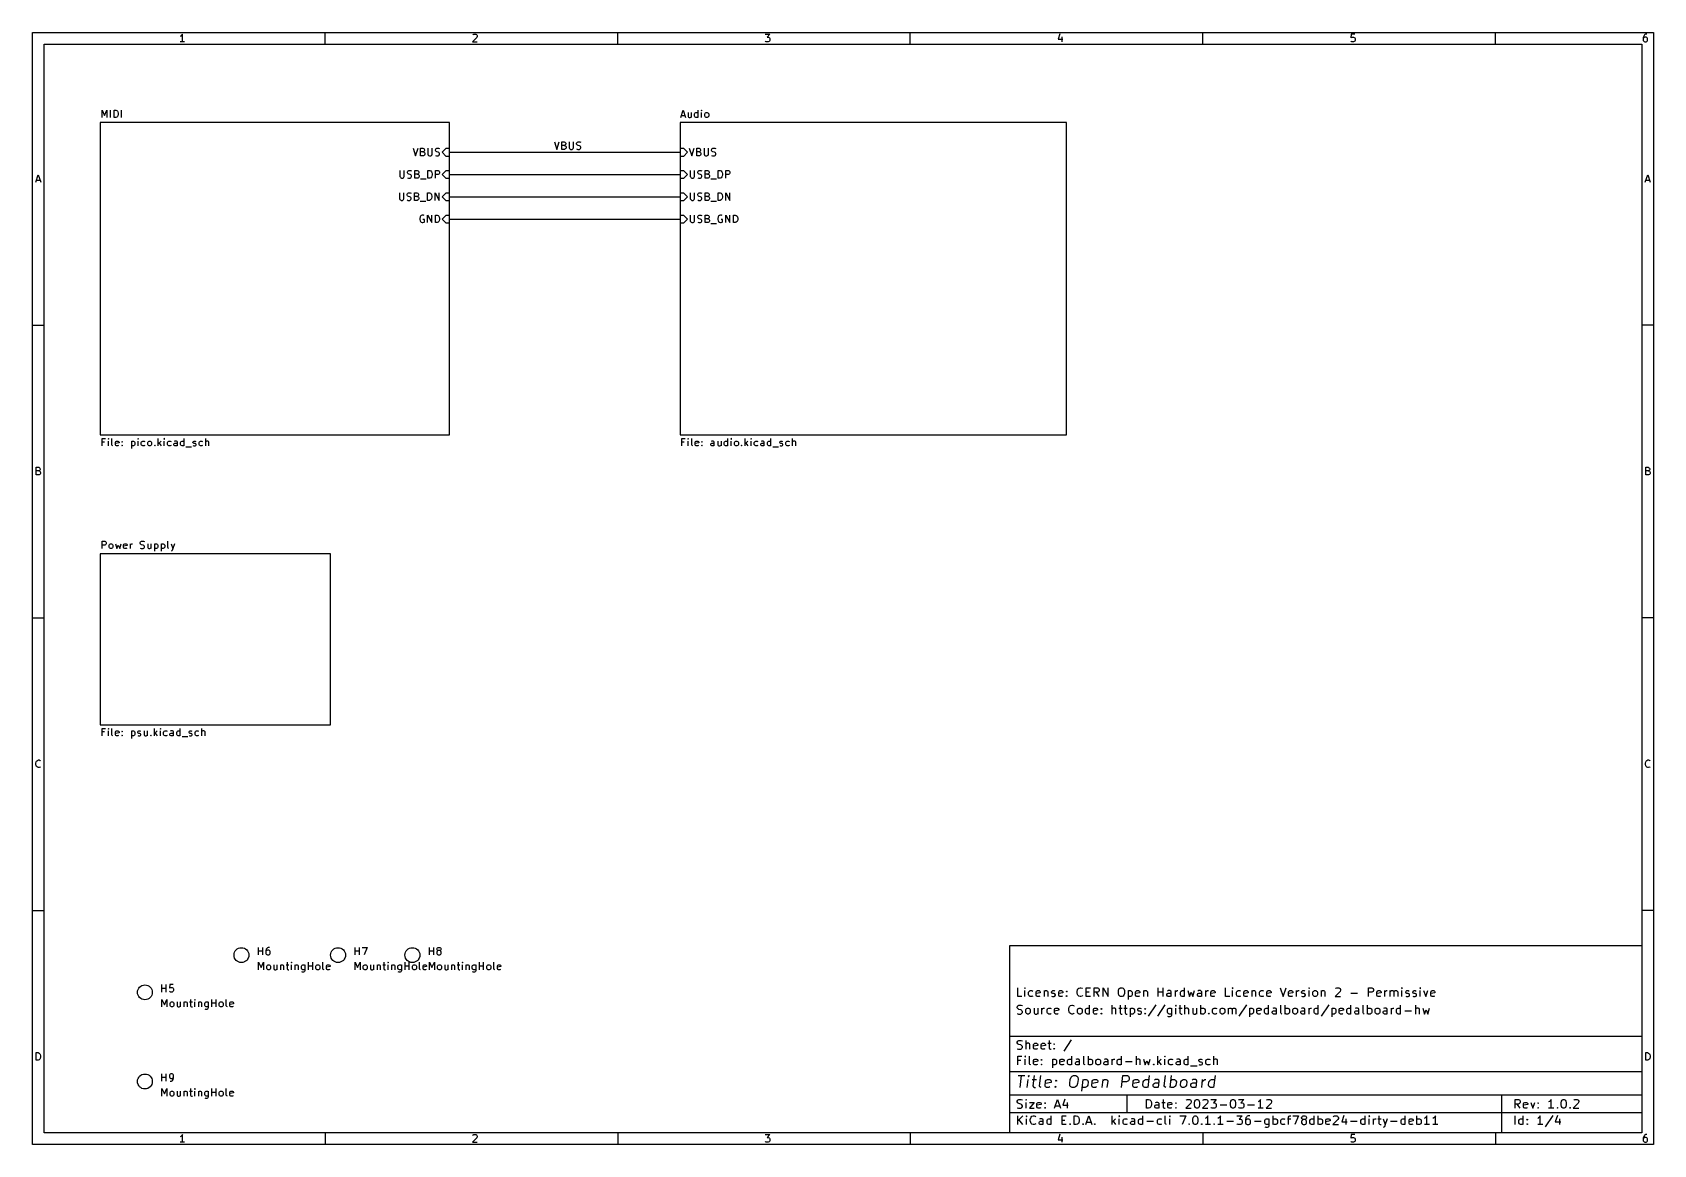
# Model space of a CAD drawing. Extents: x 0.4 to 11.3, y -7.9 to -0.4.
import ezdxf

# ---------------------------------------------------------------- set-up
doc = ezdxf.new("R2010")
doc.units = 0
doc.header["$MEASUREMENT"] = 0
for name, color, linetype in [('BROWN2', 54, 'CONTINUOUS'), ('CYAN2', 4, 'CONTINUOUS'), ('GRAY1', 251, 'CONTINUOUS'), ('GREEN3', 91, 'CONTINUOUS'), ('RED2', 1, 'CONTINUOUS'), ('WHITE', 7, 'CONTINUOUS')]:
    doc.layers.add(name, color=color, linetype=linetype)

msp = doc.modelspace()

# ---------------------------------------------------------------- linework, layer by layer
at = {"layer": 'BROWN2', "linetype": 'CONTINUOUS'}
for p, q in [((0.861902, -3.17539), (0.861902, -3.12539)), ((0.861902, -3.12539), (0.885713, -3.12539)), ((0.878571, -3.1492), (0.861902, -3.1492)), ((0.90476, -3.12539), (0.902382, -3.12778)), ((0.902382, -3.12778), (0.90476, -3.13016)), ((0.907142, -3.12778), (0.90476, -3.12539)), ((0.90476, -3.12539), (0.90476, -3.13016)), ((0.90476, -3.13016), (0.907142, -3.12778)), ((0.90476, -3.17539), (0.90476, -3.14206)), ((0.928571, -3.16825), (0.928571, -3.12539)), ((0.952382, -3.1492), (0.95476, -3.14444)), ((0.952382, -3.16825), (0.952382, -3.1492)), ((0.976189, -3.15396), (0.952382, -3.15873)), ((0.95476, -3.14444), (0.959524, -3.14206)), ((0.959524, -3.14206), (0.969047, -3.14206)), ((0.969047, -3.14206), (0.973807, -3.14444)), ((0.973807, -3.14444), (0.976189, -3.1492)), ((0.976189, -3.1492), (0.976189, -3.15396)), ((0.99524, -3.14682), (0.997618, -3.14444)), ((0.997618, -3.1492), (0.99524, -3.14682)), ((0.997618, -3.14444), (1, -3.14682)), ((0.997618, -3.14444), (0.997618, -3.1492)), ((1, -3.14682), (0.997618, -3.1492)), ((1.05952, -3.14206), (1.05952, -3.19206)), ((1.05952, -3.14444), (1.06429, -3.14206)), ((1.06429, -3.14206), (1.07381, -3.14206)), ((1.07381, -3.14206), (1.07857, -3.14444)), ((1.07857, -3.14444), (1.08095, -3.14682)), ((1.08095, -3.14682), (1.08333, -3.15159)), ((1.08333, -3.15159), (1.08333, -3.16587)), ((1.10476, -3.12539), (1.10238, -3.12778)), ((1.10238, -3.12778), (1.10476, -3.13016)), ((1.10714, -3.12778), (1.10476, -3.12539)), ((1.10476, -3.12539), (1.10476, -3.13016)), ((1.10476, -3.13016), (1.10714, -3.12778)), ((1.10476, -3.17539), (1.10476, -3.14206)), ((1.12619, -3.15159), (1.12857, -3.14682)), ((1.12619, -3.16587), (1.12619, -3.15159)), ((1.12857, -3.14682), (1.13095, -3.14444)), ((1.13095, -3.14444), (1.13572, -3.14206)), ((1.13572, -3.14206), (1.14524, -3.14206)), ((1.14524, -3.14206), (1.15, -3.14444)), ((1.16905, -3.15159), (1.17143, -3.14682)), ((1.16905, -3.16587), (1.16905, -3.15159)), ((1.17143, -3.14682), (1.17381, -3.14444)), ((1.17381, -3.14444), (1.17857, -3.14206)), ((1.17857, -3.14206), (1.18572, -3.14206)), ((1.18572, -3.14206), (1.19048, -3.14444)), ((1.19048, -3.14444), (1.19286, -3.14682)), ((1.19286, -3.14682), (1.19524, -3.15159)), ((1.19524, -3.15159), (1.19524, -3.16587)), ((1.24048, -3.17539), (1.24048, -3.12539)), ((1.25952, -3.14206), (1.24048, -3.16111)), ((1.24524, -3.15635), (1.25952, -3.17539)), ((1.28095, -3.12539), (1.27857, -3.12778)), ((1.27857, -3.12778), (1.28095, -3.13016)), ((1.28333, -3.12778), (1.28095, -3.12539)), ((1.28095, -3.12539), (1.28095, -3.13016)), ((1.28095, -3.13016), (1.28333, -3.12778)), ((1.28095, -3.17539), (1.28095, -3.14206)), ((1.30239, -3.15159), (1.30476, -3.14682)), ((1.30239, -3.16587), (1.30239, -3.15159)), ((1.30476, -3.14682), (1.30715, -3.14444)), ((1.30715, -3.14444), (1.31191, -3.14206)), ((1.31191, -3.14206), (1.32143, -3.14206)), ((1.32143, -3.14206), (1.32619, -3.14444)), ((1.34524, -3.16349), (1.34762, -3.15873)), ((1.35239, -3.14206), (1.34762, -3.14444)), ((1.34762, -3.15873), (1.35239, -3.15635)), ((1.36191, -3.14206), (1.35239, -3.14206)), ((1.35239, -3.15635), (1.36429, -3.15635)), ((1.36667, -3.14444), (1.36191, -3.14206)), ((1.36429, -3.15635), (1.36905, -3.15396)), ((1.36905, -3.1492), (1.36667, -3.14444)), ((1.36905, -3.17539), (1.36905, -3.1492)), ((1.39048, -3.15159), (1.39286, -3.14682)), ((1.39048, -3.16587), (1.39048, -3.15159)), ((1.39286, -3.14682), (1.39524, -3.14444)), ((1.39524, -3.14444), (1.4, -3.14206)), ((1.4, -3.14206), (1.40953, -3.14206)), ((1.40953, -3.14206), (1.41429, -3.14444)), ((1.41429, -3.17539), (1.41429, -3.12539)), ((1.47381, -3.1492), (1.47619, -3.14444)), ((1.47381, -3.15159), (1.47381, -3.1492)), ((1.47619, -3.15635), (1.47381, -3.15159)), ((1.47619, -3.14444), (1.48095, -3.14206)), ((1.48095, -3.15873), (1.47619, -3.15635)), ((1.48095, -3.14206), (1.48809, -3.14206)), ((1.48809, -3.15873), (1.48095, -3.15873)), ((1.48809, -3.14206), (1.49286, -3.14444)), ((1.49286, -3.16111), (1.48809, -3.15873)), ((1.49524, -3.16587), (1.49286, -3.16111)), ((1.51429, -3.15159), (1.51667, -3.14682)), ((1.51429, -3.16587), (1.51429, -3.15159)), ((1.51667, -3.14682), (1.51905, -3.14444)), ((1.51905, -3.14444), (1.52381, -3.14206)), ((1.52381, -3.14206), (1.53333, -3.14206)), ((1.53333, -3.14206), (1.53809, -3.14444)), ((1.55952, -3.17539), (1.55952, -3.12539)), ((1.56191, -3.14444), (1.55952, -3.14682)), ((1.56667, -3.14206), (1.56191, -3.14444)), ((1.57381, -3.14206), (1.56667, -3.14206)), ((1.57857, -3.14444), (1.57381, -3.14206)), ((1.58095, -3.1492), (1.57857, -3.14444)), ((1.58095, -3.17539), (1.58095, -3.1492)), ((4.7619, -3.17539), (4.7619, -3.12539)), ((4.7619, -3.12539), (4.78571, -3.12539)), ((4.77857, -3.1492), (4.7619, -3.1492)), ((4.80476, -3.12539), (4.80238, -3.12778)), ((4.80238, -3.12778), (4.80476, -3.13016)), ((4.80714, -3.12778), (4.80476, -3.12539)), ((4.80476, -3.12539), (4.80476, -3.13016)), ((4.80476, -3.13016), (4.80714, -3.12778)), ((4.80476, -3.17539), (4.80476, -3.14206)), ((4.82857, -3.16825), (4.82857, -3.12539)), ((4.85238, -3.1492), (4.85476, -3.14444)), ((4.85238, -3.16825), (4.85238, -3.1492)), ((4.87619, -3.15396), (4.85238, -3.15873)), ((4.85476, -3.14444), (4.85952, -3.14206)), ((4.85952, -3.14206), (4.86905, -3.14206)), ((4.86905, -3.14206), (4.87381, -3.14444)), ((4.87381, -3.14444), (4.87619, -3.1492)), ((4.87619, -3.1492), (4.87619, -3.15396)), ((4.89524, -3.14682), (4.89762, -3.14444)), ((4.89762, -3.1492), (4.89524, -3.14682)), ((4.89762, -3.14444), (4.9, -3.14682)), ((4.89762, -3.14444), (4.89762, -3.1492)), ((4.9, -3.14682), (4.89762, -3.1492)), ((4.95715, -3.16349), (4.95952, -3.15873)), ((4.96429, -3.14206), (4.95952, -3.14444)), ((4.95952, -3.15873), (4.96429, -3.15635)), ((4.97381, -3.14206), (4.96429, -3.14206)), ((4.96429, -3.15635), (4.97619, -3.15635)), ((4.97857, -3.14444), (4.97381, -3.14206)), ((4.97619, -3.15635), (4.98095, -3.15396)), ((4.98095, -3.1492), (4.97857, -3.14444)), ((4.98095, -3.17539), (4.98095, -3.1492)), ((5.00476, -3.14206), (5.00476, -3.16825)), ((5.02619, -3.14206), (5.02619, -3.17539)), ((5.04762, -3.15159), (5.05, -3.14682)), ((5.04762, -3.16587), (5.04762, -3.15159)), ((5.05, -3.14682), (5.05238, -3.14444)), ((5.05238, -3.14444), (5.05714, -3.14206)), ((5.05714, -3.14206), (5.06667, -3.14206)), ((5.06667, -3.14206), (5.07143, -3.14444)), ((5.07143, -3.17539), (5.07143, -3.12539)), ((5.09523, -3.12539), (5.09285, -3.12778)), ((5.09285, -3.12778), (5.09523, -3.13016)), ((5.09761, -3.12778), (5.09523, -3.12539)), ((5.09523, -3.12539), (5.09523, -3.13016)), ((5.09523, -3.13016), (5.09761, -3.12778)), ((5.09523, -3.17539), (5.09523, -3.14206)), ((5.11667, -3.15159), (5.11904, -3.14682)), ((5.11667, -3.16587), (5.11667, -3.15159)), ((5.11904, -3.14682), (5.12143, -3.14444)), ((5.12143, -3.14444), (5.12619, -3.14206)), ((5.12619, -3.14206), (5.13333, -3.14206)), ((5.13333, -3.14206), (5.13809, -3.14444)), ((5.13809, -3.14444), (5.14047, -3.14682)), ((5.14047, -3.14682), (5.14285, -3.15159)), ((5.14285, -3.15159), (5.14285, -3.16587)), ((5.18809, -3.17539), (5.18809, -3.12539)), ((5.20714, -3.14206), (5.18809, -3.16111)), ((5.19285, -3.15635), (5.20714, -3.17539)), ((5.22857, -3.12539), (5.22619, -3.12778)), ((5.22619, -3.12778), (5.22857, -3.13016)), ((5.23095, -3.12778), (5.22857, -3.12539)), ((5.22857, -3.12539), (5.22857, -3.13016)), ((5.22857, -3.13016), (5.23095, -3.12778)), ((5.22857, -3.17539), (5.22857, -3.14206)), ((5.25, -3.15159), (5.25238, -3.14682)), ((5.25, -3.16587), (5.25, -3.15159)), ((5.25238, -3.14682), (5.25476, -3.14444)), ((5.25476, -3.14444), (5.25952, -3.14206)), ((5.25952, -3.14206), (5.26905, -3.14206)), ((5.26905, -3.14206), (5.27381, -3.14444)), ((5.29286, -3.16349), (5.29524, -3.15873)), ((5.3, -3.14206), (5.29524, -3.14444)), ((5.29524, -3.15873), (5.3, -3.15635)), ((5.30952, -3.14206), (5.3, -3.14206)), ((5.3, -3.15635), (5.31191, -3.15635)), ((5.31428, -3.14444), (5.30952, -3.14206)), ((5.31191, -3.15635), (5.31667, -3.15396)), ((5.31667, -3.1492), (5.31428, -3.14444)), ((5.31667, -3.17539), (5.31667, -3.1492)), ((5.33809, -3.15159), (5.34047, -3.14682)), ((5.33809, -3.16587), (5.33809, -3.15159)), ((5.34047, -3.14682), (5.34285, -3.14444)), ((5.34285, -3.14444), (5.34762, -3.14206)), ((5.34762, -3.14206), (5.35714, -3.14206)), ((5.35714, -3.14206), (5.3619, -3.14444)), ((5.3619, -3.17539), (5.3619, -3.12539)), ((5.42143, -3.1492), (5.4238, -3.14444)), ((5.42143, -3.15159), (5.42143, -3.1492)), ((5.4238, -3.15635), (5.42143, -3.15159)), ((5.4238, -3.14444), (5.42857, -3.14206)), ((5.42857, -3.15873), (5.4238, -3.15635)), ((5.42857, -3.14206), (5.43571, -3.14206)), ((5.43571, -3.15873), (5.42857, -3.15873)), ((5.43571, -3.14206), (5.44047, -3.14444)), ((5.44047, -3.16111), (5.43571, -3.15873)), ((5.44285, -3.16587), (5.44047, -3.16111)), ((5.4619, -3.15159), (5.46428, -3.14682)), ((5.4619, -3.16587), (5.4619, -3.15159)), ((5.46428, -3.14682), (5.46666, -3.14444)), ((5.46666, -3.14444), (5.47143, -3.14206)), ((5.47143, -3.14206), (5.48095, -3.14206)), ((5.48095, -3.14206), (5.48571, -3.14444)), ((5.50714, -3.17539), (5.50714, -3.12539)), ((5.50952, -3.14444), (5.50714, -3.14682)), ((5.51428, -3.14206), (5.50952, -3.14444)), ((5.52143, -3.14206), (5.51428, -3.14206)), ((5.52619, -3.14444), (5.52143, -3.14206)), ((5.52857, -3.1492), (5.52619, -3.14444)), ((5.52857, -3.17539), (5.52857, -3.1492)), ((0.930953, -3.17302), (0.928571, -3.16825)), ((0.935717, -3.17539), (0.930953, -3.17302)), ((0.95476, -3.17302), (0.952382, -3.16825)), ((0.959524, -3.17539), (0.95476, -3.17302)), ((0.969047, -3.17539), (0.959524, -3.17539)), ((0.973807, -3.17302), (0.969047, -3.17539)), ((0.99524, -3.17302), (0.997618, -3.17063)), ((0.997618, -3.17539), (0.99524, -3.17302)), ((0.997618, -3.17063), (1, -3.17302)), ((0.997618, -3.17063), (0.997618, -3.17539)), ((1, -3.17302), (0.997618, -3.17539)), ((1.06429, -3.17539), (1.05952, -3.17302)), ((1.07381, -3.17539), (1.06429, -3.17539)), ((1.07857, -3.17302), (1.07381, -3.17539)), ((1.08095, -3.17063), (1.07857, -3.17302)), ((1.08333, -3.16587), (1.08095, -3.17063)), ((1.12857, -3.17063), (1.12619, -3.16587)), ((1.13095, -3.17302), (1.12857, -3.17063)), ((1.13572, -3.17539), (1.13095, -3.17302)), ((1.14524, -3.17539), (1.13572, -3.17539)), ((1.15, -3.17302), (1.14524, -3.17539)), ((1.17143, -3.17063), (1.16905, -3.16587)), ((1.17381, -3.17302), (1.17143, -3.17063)), ((1.17857, -3.17539), (1.17381, -3.17302)), ((1.18572, -3.17539), (1.17857, -3.17539)), ((1.19048, -3.17302), (1.18572, -3.17539)), ((1.19286, -3.17063), (1.19048, -3.17302)), ((1.19524, -3.16587), (1.19286, -3.17063)), ((1.21429, -3.17302), (1.21667, -3.17063)), ((1.21667, -3.17539), (1.21429, -3.17302)), ((1.21667, -3.17063), (1.21905, -3.17302)), ((1.21667, -3.17063), (1.21667, -3.17539)), ((1.21905, -3.17302), (1.21667, -3.17539)), ((1.30476, -3.17063), (1.30239, -3.16587)), ((1.30715, -3.17302), (1.30476, -3.17063)), ((1.31191, -3.17539), (1.30715, -3.17302)), ((1.32143, -3.17539), (1.31191, -3.17539)), ((1.32619, -3.17302), (1.32143, -3.17539)), ((1.34524, -3.16825), (1.34524, -3.16349)), ((1.34762, -3.17302), (1.34524, -3.16825)), ((1.35239, -3.17539), (1.34762, -3.17302)), ((1.36429, -3.17539), (1.35239, -3.17539)), ((1.36905, -3.17302), (1.36429, -3.17539)), ((1.39286, -3.17063), (1.39048, -3.16587)), ((1.39524, -3.17302), (1.39286, -3.17063)), ((1.4, -3.17539), (1.39524, -3.17302)), ((1.40953, -3.17539), (1.4, -3.17539)), ((1.41429, -3.17302), (1.40953, -3.17539)), ((1.42619, -3.18016), (1.46429, -3.18016)), ((1.47381, -3.17302), (1.47857, -3.17539)), ((1.47857, -3.17539), (1.48809, -3.17539)), ((1.48809, -3.17539), (1.49286, -3.17302)), ((1.49286, -3.17302), (1.49524, -3.16825)), ((1.49524, -3.16825), (1.49524, -3.16587)), ((1.51667, -3.17063), (1.51429, -3.16587)), ((1.51905, -3.17302), (1.51667, -3.17063)), ((1.52381, -3.17539), (1.51905, -3.17302)), ((1.53333, -3.17539), (1.52381, -3.17539)), ((1.53809, -3.17302), (1.53333, -3.17539)), ((4.83095, -3.17302), (4.82857, -3.16825)), ((4.83572, -3.17539), (4.83095, -3.17302)), ((4.85476, -3.17302), (4.85238, -3.16825)), ((4.85952, -3.17539), (4.85476, -3.17302)), ((4.86905, -3.17539), (4.85952, -3.17539)), ((4.87381, -3.17302), (4.86905, -3.17539)), ((4.89524, -3.17302), (4.89762, -3.17063)), ((4.89762, -3.17539), (4.89524, -3.17302)), ((4.89762, -3.17063), (4.9, -3.17302)), ((4.89762, -3.17063), (4.89762, -3.17539)), ((4.9, -3.17302), (4.89762, -3.17539)), ((4.95715, -3.16825), (4.95715, -3.16349)), ((4.95952, -3.17302), (4.95715, -3.16825)), ((4.96429, -3.17539), (4.95952, -3.17302)), ((4.97619, -3.17539), (4.96429, -3.17539)), ((4.98095, -3.17302), (4.97619, -3.17539)), ((5.00476, -3.16825), (5.00714, -3.17302)), ((5.00714, -3.17302), (5.01191, -3.17539)), ((5.01191, -3.17539), (5.01905, -3.17539)), ((5.01905, -3.17539), (5.02381, -3.17302)), ((5.02381, -3.17302), (5.02619, -3.17063)), ((5.05, -3.17063), (5.04762, -3.16587)), ((5.05238, -3.17302), (5.05, -3.17063)), ((5.05714, -3.17539), (5.05238, -3.17302)), ((5.06667, -3.17539), (5.05714, -3.17539)), ((5.07143, -3.17302), (5.06667, -3.17539)), ((5.11904, -3.17063), (5.11667, -3.16587)), ((5.12143, -3.17302), (5.11904, -3.17063)), ((5.12619, -3.17539), (5.12143, -3.17302)), ((5.13333, -3.17539), (5.12619, -3.17539)), ((5.13809, -3.17302), (5.13333, -3.17539)), ((5.14047, -3.17063), (5.13809, -3.17302)), ((5.14285, -3.16587), (5.14047, -3.17063)), ((5.1619, -3.17302), (5.16428, -3.17063)), ((5.16428, -3.17539), (5.1619, -3.17302)), ((5.16428, -3.17063), (5.16666, -3.17302)), ((5.16428, -3.17063), (5.16428, -3.17539)), ((5.16666, -3.17302), (5.16428, -3.17539)), ((5.25238, -3.17063), (5.25, -3.16587)), ((5.25476, -3.17302), (5.25238, -3.17063)), ((5.25952, -3.17539), (5.25476, -3.17302)), ((5.26905, -3.17539), (5.25952, -3.17539)), ((5.27381, -3.17302), (5.26905, -3.17539)), ((5.29286, -3.16825), (5.29286, -3.16349)), ((5.29524, -3.17302), (5.29286, -3.16825)), ((5.3, -3.17539), (5.29524, -3.17302)), ((5.31191, -3.17539), (5.3, -3.17539)), ((5.31667, -3.17302), (5.31191, -3.17539)), ((5.34047, -3.17063), (5.33809, -3.16587)), ((5.34285, -3.17302), (5.34047, -3.17063)), ((5.34762, -3.17539), (5.34285, -3.17302)), ((5.35714, -3.17539), (5.34762, -3.17539)), ((5.3619, -3.17302), (5.35714, -3.17539)), ((5.37381, -3.18016), (5.4119, -3.18016)), ((5.42143, -3.17302), (5.42619, -3.17539)), ((5.42619, -3.17539), (5.43571, -3.17539)), ((5.43571, -3.17539), (5.44047, -3.17302)), ((5.44047, -3.17302), (5.44285, -3.16825)), ((5.44285, -3.16825), (5.44285, -3.16587)), ((5.46428, -3.17063), (5.4619, -3.16587)), ((5.46666, -3.17302), (5.46428, -3.17063)), ((5.47143, -3.17539), (5.46666, -3.17302)), ((5.48095, -3.17539), (5.47143, -3.17539)), ((5.48571, -3.17302), (5.48095, -3.17539)), ((0.861902, -5.12539), (0.861902, -5.07539)), ((0.861902, -5.07539), (0.885713, -5.07539)), ((0.878571, -5.0992), (0.861902, -5.0992)), ((0.90476, -5.07539), (0.902382, -5.07778)), ((0.902382, -5.07778), (0.90476, -5.08016)), ((0.907142, -5.07778), (0.90476, -5.07539)), ((0.90476, -5.07539), (0.90476, -5.08016)), ((0.90476, -5.08016), (0.907142, -5.07778)), ((0.90476, -5.12539), (0.90476, -5.09206)), ((0.928571, -5.11825), (0.928571, -5.07539)), ((0.930953, -5.12302), (0.928571, -5.11825)), ((0.935717, -5.12539), (0.930953, -5.12302)), ((0.952382, -5.0992), (0.95476, -5.09444)), ((0.952382, -5.11825), (0.952382, -5.0992)), ((0.976189, -5.10396), (0.952382, -5.10873)), ((0.95476, -5.12302), (0.952382, -5.11825)), ((0.95476, -5.09444), (0.959524, -5.09206)), ((0.959524, -5.12539), (0.95476, -5.12302)), ((0.959524, -5.09206), (0.969047, -5.09206)), ((0.969047, -5.12539), (0.959524, -5.12539)), ((0.969047, -5.09206), (0.973807, -5.09444)), ((0.973807, -5.12302), (0.969047, -5.12539)), ((0.973807, -5.09444), (0.976189, -5.0992)), ((0.976189, -5.0992), (0.976189, -5.10396)), ((0.99524, -5.09682), (0.997618, -5.09444)), ((0.997618, -5.0992), (0.99524, -5.09682)), ((0.99524, -5.12302), (0.997618, -5.12063)), ((0.997618, -5.12539), (0.99524, -5.12302)), ((0.997618, -5.09444), (1, -5.09682)), ((0.997618, -5.09444), (0.997618, -5.0992)), ((1, -5.09682), (0.997618, -5.0992)), ((0.997618, -5.12063), (1, -5.12302)), ((0.997618, -5.12063), (0.997618, -5.12539)), ((1, -5.12302), (0.997618, -5.12539)), ((1.05952, -5.09206), (1.05952, -5.14206)), ((1.05952, -5.09444), (1.06429, -5.09206)), ((1.06429, -5.12539), (1.05952, -5.12302)), ((1.06429, -5.09206), (1.07381, -5.09206)), ((1.07381, -5.12539), (1.06429, -5.12539)), ((1.07381, -5.09206), (1.07857, -5.09444)), ((1.07857, -5.12302), (1.07381, -5.12539)), ((1.07857, -5.09444), (1.08095, -5.09682)), ((1.08095, -5.12063), (1.07857, -5.12302)), ((1.08095, -5.09682), (1.08333, -5.10159)), ((1.08333, -5.11587), (1.08095, -5.12063)), ((1.08333, -5.10159), (1.08333, -5.11587)), ((1.10238, -5.0992), (1.10476, -5.09444)), ((1.10238, -5.10159), (1.10238, -5.0992)), ((1.10476, -5.10635), (1.10238, -5.10159)), ((1.10238, -5.12302), (1.10714, -5.12539)), ((1.10476, -5.09444), (1.10952, -5.09206)), ((1.10952, -5.10873), (1.10476, -5.10635)), ((1.10714, -5.12539), (1.11667, -5.12539)), ((1.10952, -5.09206), (1.11667, -5.09206)), ((1.11667, -5.10873), (1.10952, -5.10873)), ((1.11667, -5.09206), (1.12143, -5.09444)), ((1.12143, -5.11111), (1.11667, -5.10873)), ((1.11667, -5.12539), (1.12143, -5.12302)), ((1.12381, -5.11587), (1.12143, -5.11111)), ((1.12143, -5.12302), (1.12381, -5.11825)), ((1.12381, -5.11825), (1.12381, -5.11587)), ((1.14524, -5.09206), (1.14524, -5.11825)), ((1.14524, -5.11825), (1.14762, -5.12302)), ((1.14762, -5.12302), (1.15238, -5.12539)), ((1.15238, -5.12539), (1.15952, -5.12539)), ((1.15952, -5.12539), (1.16428, -5.12302)), ((1.16428, -5.12302), (1.16667, -5.12063)), ((1.16667, -5.09206), (1.16667, -5.12539)), ((1.18809, -5.12302), (1.19047, -5.12063)), ((1.19047, -5.12539), (1.18809, -5.12302)), ((1.19047, -5.12063), (1.19285, -5.12302)), ((1.19047, -5.12063), (1.19047, -5.12539)), ((1.19285, -5.12302), (1.19047, -5.12539)), ((1.21428, -5.12539), (1.21428, -5.07539)), ((1.23333, -5.09206), (1.21428, -5.11111)), ((1.21905, -5.10635), (1.23333, -5.12539)), ((1.25476, -5.07539), (1.25238, -5.07778)), ((1.25238, -5.07778), (1.25476, -5.08016)), ((1.25714, -5.07778), (1.25476, -5.07539)), ((1.25476, -5.07539), (1.25476, -5.08016)), ((1.25476, -5.08016), (1.25714, -5.07778)), ((1.25476, -5.12539), (1.25476, -5.09206)), ((1.27619, -5.10159), (1.27857, -5.09682)), ((1.27619, -5.11587), (1.27619, -5.10159)), ((1.27857, -5.12063), (1.27619, -5.11587)), ((1.27857, -5.09682), (1.28095, -5.09444)), ((1.28095, -5.12302), (1.27857, -5.12063)), ((1.28095, -5.09444), (1.28572, -5.09206)), ((1.28572, -5.12539), (1.28095, -5.12302)), ((1.28572, -5.09206), (1.29524, -5.09206)), ((1.29524, -5.12539), (1.28572, -5.12539)), ((1.29524, -5.09206), (1.3, -5.09444)), ((1.3, -5.12302), (1.29524, -5.12539)), ((1.31905, -5.11349), (1.32143, -5.10873)), ((1.31905, -5.11825), (1.31905, -5.11349)), ((1.32143, -5.12302), (1.31905, -5.11825)), ((1.32619, -5.09206), (1.32143, -5.09444)), ((1.32143, -5.10873), (1.32619, -5.10635)), ((1.32619, -5.12539), (1.32143, -5.12302)), ((1.33572, -5.09206), (1.32619, -5.09206)), ((1.32619, -5.10635), (1.3381, -5.10635)), ((1.3381, -5.12539), (1.32619, -5.12539)), ((1.34048, -5.09444), (1.33572, -5.09206)), ((1.3381, -5.10635), (1.34286, -5.10396)), ((1.34286, -5.12302), (1.3381, -5.12539)), ((1.34286, -5.0992), (1.34048, -5.09444)), ((1.34286, -5.12539), (1.34286, -5.0992)), ((1.36429, -5.10159), (1.36667, -5.09682)), ((1.36429, -5.11587), (1.36429, -5.10159)), ((1.36667, -5.12063), (1.36429, -5.11587)), ((1.36667, -5.09682), (1.36905, -5.09444)), ((1.36905, -5.12302), (1.36667, -5.12063)), ((1.36905, -5.09444), (1.37381, -5.09206)), ((1.37381, -5.12539), (1.36905, -5.12302)), ((1.37381, -5.09206), (1.38333, -5.09206)), ((1.38333, -5.12539), (1.37381, -5.12539)), ((1.38333, -5.09206), (1.38809, -5.09444)), ((1.38809, -5.12302), (1.38333, -5.12539)), ((1.38809, -5.12539), (1.38809, -5.07539)), ((1.44762, -5.0992), (1.45, -5.09444)), ((1.44762, -5.10159), (1.44762, -5.0992)), ((1.45, -5.10635), (1.44762, -5.10159)), ((1.44762, -5.12302), (1.45238, -5.12539)), ((1.45, -5.09444), (1.45476, -5.09206)), ((1.45476, -5.10873), (1.45, -5.10635)), ((1.45238, -5.12539), (1.4619, -5.12539)), ((1.45476, -5.09206), (1.4619, -5.09206)), ((1.4619, -5.10873), (1.45476, -5.10873)), ((1.4619, -5.09206), (1.46667, -5.09444)), ((1.46667, -5.11111), (1.4619, -5.10873)), ((1.4619, -5.12539), (1.46667, -5.12302)), ((1.46904, -5.11587), (1.46667, -5.11111)), ((1.46667, -5.12302), (1.46904, -5.11825)), ((1.46904, -5.11825), (1.46904, -5.11587)), ((1.48809, -5.10159), (1.49047, -5.09682)), ((1.48809, -5.11587), (1.48809, -5.10159)), ((1.49047, -5.12063), (1.48809, -5.11587)), ((1.49047, -5.09682), (1.49285, -5.09444)), ((1.49285, -5.12302), (1.49047, -5.12063)), ((1.49285, -5.09444), (1.49762, -5.09206)), ((1.49762, -5.12539), (1.49285, -5.12302)), ((1.49762, -5.09206), (1.50714, -5.09206)), ((1.50714, -5.12539), (1.49762, -5.12539)), ((1.50714, -5.09206), (1.5119, -5.09444)), ((1.5119, -5.12302), (1.50714, -5.12539)), ((1.53333, -5.12539), (1.53333, -5.07539)), ((1.53571, -5.09444), (1.53333, -5.09682)), ((1.54048, -5.09206), (1.53571, -5.09444)), ((1.54762, -5.09206), (1.54048, -5.09206)), ((1.55238, -5.09444), (1.54762, -5.09206)), ((1.55476, -5.0992), (1.55238, -5.09444)), ((1.55476, -5.12539), (1.55476, -5.0992)), ((1.4, -5.13016), (1.43809, -5.13016))]:
    msp.add_line(p, q, dxfattribs=at)
at = {"layer": 'CYAN2', "linetype": 'CONTINUOUS'}
for p, q in [((0.861902, -0.965862), (0.861902, -0.915862)), ((0.861902, -0.915862), (0.878571, -0.951579)), ((0.878571, -0.951579), (0.895236, -0.915862)), ((0.895236, -0.915862), (0.895236, -0.965862)), ((0.919043, -0.965862), (0.919043, -0.915862)), ((0.942854, -0.965862), (0.942854, -0.915862)), ((0.942854, -0.915862), (0.95476, -0.915862)), ((0.95476, -0.965862), (0.942854, -0.965862)), ((0.95476, -0.915862), (0.961902, -0.918244)), ((0.961902, -0.963484), (0.95476, -0.965862)), ((0.961902, -0.918244), (0.966665, -0.923008)), ((0.966665, -0.95872), (0.961902, -0.963484)), ((0.966665, -0.923008), (0.969047, -0.927768)), ((0.969047, -0.953957), (0.966665, -0.95872)), ((0.969047, -0.927768), (0.971425, -0.937291)), ((0.971425, -0.944433), (0.969047, -0.953957)), ((0.971425, -0.937291), (0.971425, -0.944433)), ((0.992854, -0.965862), (0.992854, -0.915862)), ((4.75476, -0.965862), (4.77143, -0.915862)), ((4.75952, -0.951579), (4.78333, -0.951579)), ((4.77143, -0.915862), (4.78809, -0.965862)), ((4.80476, -0.932531), (4.80476, -0.95872)), ((4.80476, -0.95872), (4.80714, -0.963484)), ((4.80714, -0.963484), (4.81191, -0.965862)), ((4.81191, -0.965862), (4.81905, -0.965862)), ((4.81905, -0.965862), (4.82381, -0.963484)), ((4.82381, -0.963484), (4.82619, -0.961102)), ((4.82619, -0.932531), (4.82619, -0.965862)), ((4.84762, -0.942055), (4.85, -0.937291)), ((4.84762, -0.956339), (4.84762, -0.942055)), ((4.85, -0.961102), (4.84762, -0.956339)), ((4.85, -0.937291), (4.85238, -0.934909)), ((4.85238, -0.963484), (4.85, -0.961102)), ((4.85238, -0.934909), (4.85714, -0.932531)), ((4.85714, -0.965862), (4.85238, -0.963484)), ((4.85714, -0.932531), (4.86667, -0.932531)), ((4.86667, -0.965862), (4.85714, -0.965862)), ((4.86667, -0.932531), (4.87143, -0.934909)), ((4.87143, -0.963484), (4.86667, -0.965862)), ((4.87143, -0.965862), (4.87143, -0.915862)), ((4.89523, -0.915862), (4.89285, -0.918244)), ((4.89285, -0.918244), (4.89523, -0.920626)), ((4.89761, -0.918244), (4.89523, -0.915862)), ((4.89523, -0.915862), (4.89523, -0.920626)), ((4.89523, -0.920626), (4.89761, -0.918244)), ((4.89523, -0.965862), (4.89523, -0.932531)), ((4.91667, -0.942055), (4.91904, -0.937291)), ((4.91667, -0.956339), (4.91667, -0.942055)), ((4.91904, -0.961102), (4.91667, -0.956339)), ((4.91904, -0.937291), (4.92143, -0.934909)), ((4.92143, -0.963484), (4.91904, -0.961102)), ((4.92143, -0.934909), (4.92619, -0.932531)), ((4.92619, -0.965862), (4.92143, -0.963484)), ((4.92619, -0.932531), (4.93333, -0.932531)), ((4.93333, -0.965862), (4.92619, -0.965862)), ((4.93333, -0.932531), (4.93809, -0.934909)), ((4.93809, -0.963484), (4.93333, -0.965862)), ((4.93809, -0.934909), (4.94047, -0.937291)), ((4.94047, -0.961102), (4.93809, -0.963484)), ((4.94047, -0.937291), (4.94285, -0.942055)), ((4.94285, -0.956339), (4.94047, -0.961102)), ((4.94285, -0.942055), (4.94285, -0.956339)), ((2.9544, -1.17313), (2.97107, -1.22313)), ((2.97107, -1.22313), (2.98774, -1.17313)), ((3.0044, -1.22313), (3.0044, -1.17313)), ((3.0044, -1.17313), (3.02107, -1.17313)), ((3.02107, -1.19694), (3.0044, -1.19694)), ((3.02107, -1.17313), (3.02583, -1.17551)), ((3.02583, -1.19456), (3.02107, -1.19694)), ((3.02107, -1.19694), (3.02821, -1.19932)), ((3.02583, -1.17551), (3.02821, -1.17789)), ((3.02821, -1.19218), (3.02583, -1.19456)), ((3.02821, -1.17789), (3.03059, -1.18265)), ((3.03059, -1.18742), (3.02821, -1.19218)), ((3.02821, -1.19932), (3.03059, -1.2017)), ((3.03059, -1.18265), (3.03059, -1.18742)), ((3.0544, -1.17313), (3.0544, -1.21361)), ((3.08297, -1.21361), (3.08297, -1.17313)), ((3.10441, -1.18265), (3.10678, -1.17789)), ((3.10441, -1.18742), (3.10441, -1.18265)), ((3.10678, -1.19218), (3.10441, -1.18742)), ((3.10678, -1.17789), (3.10917, -1.17551)), ((3.10917, -1.19456), (3.10678, -1.19218)), ((3.10917, -1.17551), (3.11393, -1.17313)), ((3.11393, -1.19694), (3.10917, -1.19456)), ((3.11393, -1.17313), (3.12583, -1.17313)), ((3.12345, -1.19932), (3.11393, -1.19694)), ((3.12821, -1.2017), (3.12345, -1.19932)), ((3.12583, -1.17313), (3.13298, -1.17551)), ((3.175, -1.175), (3.15, -1.2)), ((3.2, -1.175), (3.175, -1.175)), ((3.2, -1.225), (3.2, -1.175)), ((4.775, -1.175), (4.75, -1.175)), ((4.75, -1.175), (4.75, -1.225)), ((4.8, -1.2), (4.775, -1.175)), ((4.81226, -1.17313), (4.82893, -1.22313)), ((4.82893, -1.22313), (4.84559, -1.17313)), ((4.86226, -1.22313), (4.86226, -1.17313)), ((4.86226, -1.17313), (4.87893, -1.17313)), ((4.87893, -1.19694), (4.86226, -1.19694)), ((4.87893, -1.17313), (4.88369, -1.17551)), ((4.88369, -1.19456), (4.87893, -1.19694)), ((4.87893, -1.19694), (4.88607, -1.19932)), ((4.88369, -1.17551), (4.88607, -1.17789)), ((4.88607, -1.19218), (4.88369, -1.19456)), ((4.88607, -1.17789), (4.88845, -1.18265)), ((4.88845, -1.18742), (4.88607, -1.19218)), ((4.88607, -1.19932), (4.88845, -1.2017)), ((4.88845, -1.18265), (4.88845, -1.18742)), ((4.91226, -1.17313), (4.91226, -1.21361)), ((4.94083, -1.21361), (4.94083, -1.17313)), ((4.96226, -1.18265), (4.96464, -1.17789)), ((4.96226, -1.18742), (4.96226, -1.18265)), ((4.96464, -1.19218), (4.96226, -1.18742)), ((4.96464, -1.17789), (4.96702, -1.17551)), ((4.96702, -1.19456), (4.96464, -1.19218)), ((4.96702, -1.17551), (4.97179, -1.17313)), ((4.97179, -1.19694), (4.96702, -1.19456)), ((4.97179, -1.17313), (4.98369, -1.17313)), ((4.98131, -1.19932), (4.97179, -1.19694)), ((4.98607, -1.2017), (4.98131, -1.19932)), ((4.98369, -1.17313), (4.99083, -1.17551)), ((3.02345, -1.22313), (3.0044, -1.22313)), ((3.02821, -1.22075), (3.02345, -1.22313)), ((3.03059, -1.21837), (3.02821, -1.22075)), ((3.03059, -1.2017), (3.03297, -1.20646)), ((3.03297, -1.21361), (3.03059, -1.21837)), ((3.03297, -1.20646), (3.03297, -1.21361)), ((3.0544, -1.21361), (3.05678, -1.21837)), ((3.05678, -1.21837), (3.05917, -1.22075)), ((3.05917, -1.22075), (3.06393, -1.22313)), ((3.06393, -1.22313), (3.07345, -1.22313)), ((3.07345, -1.22313), (3.07821, -1.22075)), ((3.07821, -1.22075), (3.08059, -1.21837)), ((3.08059, -1.21837), (3.08297, -1.21361)), ((3.10441, -1.22075), (3.11155, -1.22313)), ((3.11155, -1.22313), (3.12345, -1.22313)), ((3.12345, -1.22313), (3.12821, -1.22075)), ((3.13059, -1.20408), (3.12821, -1.2017)), ((3.12821, -1.22075), (3.13059, -1.21837)), ((3.13298, -1.20885), (3.13059, -1.20408)), ((3.13059, -1.21837), (3.13298, -1.21361)), ((3.13298, -1.21361), (3.13298, -1.20885)), ((3.15, -1.2), (3.175, -1.225)), ((3.175, -1.225), (3.2, -1.225)), ((4.75, -1.225), (4.775, -1.225)), ((4.775, -1.225), (4.8, -1.2)), ((4.88131, -1.22313), (4.86226, -1.22313)), ((4.88607, -1.22075), (4.88131, -1.22313)), ((4.88845, -1.21837), (4.88607, -1.22075)), ((4.88845, -1.2017), (4.89083, -1.20646)), ((4.89083, -1.21361), (4.88845, -1.21837)), ((4.89083, -1.20646), (4.89083, -1.21361)), ((4.91226, -1.21361), (4.91464, -1.21837)), ((4.91464, -1.21837), (4.91702, -1.22075)), ((4.91702, -1.22075), (4.92178, -1.22313)), ((4.92178, -1.22313), (4.93131, -1.22313)), ((4.93131, -1.22313), (4.93607, -1.22075)), ((4.93607, -1.22075), (4.93845, -1.21837)), ((4.93845, -1.21837), (4.94083, -1.21361)), ((4.96226, -1.22075), (4.96941, -1.22313)), ((4.96941, -1.22313), (4.98131, -1.22313)), ((4.98131, -1.22313), (4.98607, -1.22075)), ((4.98845, -1.20408), (4.98607, -1.2017)), ((4.98607, -1.22075), (4.98845, -1.21837)), ((4.99083, -1.20885), (4.98845, -1.20408)), ((4.98845, -1.21837), (4.99083, -1.21361)), ((4.99083, -1.21361), (4.99083, -1.20885)), ((2.86631, -1.32313), (2.86631, -1.36361)), ((2.86631, -1.36361), (2.86869, -1.36837)), ((2.86869, -1.36837), (2.87107, -1.37075)), ((2.87107, -1.37075), (2.87583, -1.37313)), ((2.87583, -1.37313), (2.88535, -1.37313)), ((2.88535, -1.37313), (2.89012, -1.37075)), ((2.89012, -1.37075), (2.8925, -1.36837)), ((2.8925, -1.36837), (2.89488, -1.36361)), ((2.89488, -1.36361), (2.89488, -1.32313)), ((2.91631, -1.33265), (2.91869, -1.32789)), ((2.91631, -1.33742), (2.91631, -1.33265)), ((2.91869, -1.34218), (2.91631, -1.33742)), ((2.91631, -1.37075), (2.92345, -1.37313)), ((2.91869, -1.32789), (2.92107, -1.32551)), ((2.92107, -1.34456), (2.91869, -1.34218)), ((2.92107, -1.32551), (2.92583, -1.32313)), ((2.92583, -1.34694), (2.92107, -1.34456)), ((2.92345, -1.37313), (2.93536, -1.37313)), ((2.92583, -1.32313), (2.93774, -1.32313)), ((2.93536, -1.34932), (2.92583, -1.34694)), ((2.94012, -1.3517), (2.93536, -1.34932)), ((2.93536, -1.37313), (2.94012, -1.37075)), ((2.93774, -1.32313), (2.94488, -1.32551)), ((2.9425, -1.35408), (2.94012, -1.3517)), ((2.94012, -1.37075), (2.9425, -1.36837)), ((2.94488, -1.35885), (2.9425, -1.35408)), ((2.9425, -1.36837), (2.94488, -1.36361)), ((2.94488, -1.36361), (2.94488, -1.35885)), ((2.96631, -1.37313), (2.96631, -1.32313)), ((2.96631, -1.32313), (2.98298, -1.32313)), ((2.98298, -1.34694), (2.96631, -1.34694)), ((2.98535, -1.37313), (2.96631, -1.37313)), ((2.98298, -1.32313), (2.98774, -1.32551)), ((2.98774, -1.34456), (2.98298, -1.34694)), ((2.98298, -1.34694), (2.99012, -1.34932)), ((2.99012, -1.37075), (2.98535, -1.37313)), ((2.98774, -1.32551), (2.99012, -1.32789)), ((2.99012, -1.34218), (2.98774, -1.34456)), ((2.99012, -1.32789), (2.9925, -1.33265)), ((2.9925, -1.33742), (2.99012, -1.34218)), ((2.99012, -1.34932), (2.9925, -1.3517)), ((2.9925, -1.36837), (2.99012, -1.37075)), ((2.9925, -1.33265), (2.9925, -1.33742)), ((2.9925, -1.3517), (2.99488, -1.35646)), ((2.99488, -1.36361), (2.9925, -1.36837)), ((2.99488, -1.35646), (2.99488, -1.36361)), ((3.00441, -1.37789), (3.0425, -1.37789)), ((3.0544, -1.37313), (3.0544, -1.32313)), ((3.0544, -1.32313), (3.06631, -1.32313)), ((3.06631, -1.37313), (3.0544, -1.37313)), ((3.06631, -1.32313), (3.07345, -1.32551)), ((3.07345, -1.37075), (3.06631, -1.37313)), ((3.07345, -1.32551), (3.07821, -1.33028)), ((3.07821, -1.36599), (3.07345, -1.37075)), ((3.07821, -1.33028), (3.08059, -1.33504)), ((3.08059, -1.36122), (3.07821, -1.36599)), ((3.08059, -1.33504), (3.08297, -1.34456)), ((3.08297, -1.3517), (3.08059, -1.36122)), ((3.08297, -1.34456), (3.08297, -1.3517)), ((3.1044, -1.37313), (3.1044, -1.32313)), ((3.1044, -1.32313), (3.12345, -1.32313)), ((3.12345, -1.34932), (3.1044, -1.34932)), ((3.12345, -1.32313), (3.12821, -1.32551)), ((3.12821, -1.34694), (3.12345, -1.34932)), ((3.12821, -1.32551), (3.13059, -1.32789)), ((3.13059, -1.34456), (3.12821, -1.34694)), ((3.13059, -1.32789), (3.13297, -1.33265)), ((3.13297, -1.3398), (3.13059, -1.34456)), ((3.13297, -1.33265), (3.13297, -1.3398)), ((3.175, -1.325), (3.15, -1.35)), ((3.15, -1.35), (3.175, -1.375)), ((3.2, -1.325), (3.175, -1.325)), ((3.175, -1.375), (3.2, -1.375)), ((3.2, -1.375), (3.2, -1.325)), ((4.775, -1.325), (4.75, -1.325)), ((4.75, -1.325), (4.75, -1.375)), ((4.75, -1.375), (4.775, -1.375)), ((4.8, -1.35), (4.775, -1.325)), ((4.775, -1.375), (4.8, -1.35)), ((4.8194, -1.32313), (4.8194, -1.36361)), ((4.8194, -1.36361), (4.82178, -1.36837)), ((4.82178, -1.36837), (4.82417, -1.37075)), ((4.82417, -1.37075), (4.82893, -1.37313)), ((4.82893, -1.37313), (4.83845, -1.37313)), ((4.83845, -1.37313), (4.84321, -1.37075)), ((4.84321, -1.37075), (4.84559, -1.36837)), ((4.84559, -1.36837), (4.84797, -1.36361)), ((4.84797, -1.36361), (4.84797, -1.32313)), ((4.86941, -1.33265), (4.87178, -1.32789)), ((4.86941, -1.33742), (4.86941, -1.33265)), ((4.87178, -1.34218), (4.86941, -1.33742)), ((4.86941, -1.37075), (4.87655, -1.37313)), ((4.87178, -1.32789), (4.87417, -1.32551)), ((4.87417, -1.34456), (4.87178, -1.34218)), ((4.87417, -1.32551), (4.87893, -1.32313)), ((4.87893, -1.34694), (4.87417, -1.34456)), ((4.87655, -1.37313), (4.88845, -1.37313)), ((4.87893, -1.32313), (4.89083, -1.32313)), ((4.88845, -1.34932), (4.87893, -1.34694)), ((4.89321, -1.3517), (4.88845, -1.34932)), ((4.88845, -1.37313), (4.89321, -1.37075)), ((4.89083, -1.32313), (4.89798, -1.32551)), ((4.89559, -1.35408), (4.89321, -1.3517)), ((4.89321, -1.37075), (4.89559, -1.36837)), ((4.89798, -1.35885), (4.89559, -1.35408)), ((4.89559, -1.36837), (4.89798, -1.36361)), ((4.89798, -1.36361), (4.89798, -1.35885)), ((4.9194, -1.37313), (4.9194, -1.32313)), ((4.9194, -1.32313), (4.93607, -1.32313)), ((4.93607, -1.34694), (4.9194, -1.34694)), ((4.93845, -1.37313), (4.9194, -1.37313)), ((4.93607, -1.32313), (4.94083, -1.32551)), ((4.94083, -1.34456), (4.93607, -1.34694)), ((4.93607, -1.34694), (4.94321, -1.34932)), ((4.94321, -1.37075), (4.93845, -1.37313)), ((4.94083, -1.32551), (4.94321, -1.32789)), ((4.94321, -1.34218), (4.94083, -1.34456)), ((4.94321, -1.32789), (4.94559, -1.33265)), ((4.94559, -1.33742), (4.94321, -1.34218)), ((4.94321, -1.34932), (4.94559, -1.3517)), ((4.94559, -1.36837), (4.94321, -1.37075)), ((4.94559, -1.33265), (4.94559, -1.33742)), ((4.94559, -1.3517), (4.94797, -1.35646)), ((4.94797, -1.36361), (4.94559, -1.36837)), ((4.94797, -1.35646), (4.94797, -1.36361)), ((4.9575, -1.37789), (4.99559, -1.37789)), ((5.0075, -1.37313), (5.0075, -1.32313)), ((5.0075, -1.32313), (5.0194, -1.32313)), ((5.0194, -1.37313), (5.0075, -1.37313)), ((5.0194, -1.32313), (5.02654, -1.32551)), ((5.02654, -1.37075), (5.0194, -1.37313)), ((5.02654, -1.32551), (5.03131, -1.33028)), ((5.03131, -1.36599), (5.02654, -1.37075)), ((5.03131, -1.33028), (5.03369, -1.33504)), ((5.03369, -1.36122), (5.03131, -1.36599)), ((5.03369, -1.33504), (5.03607, -1.34456)), ((5.03607, -1.3517), (5.03369, -1.36122)), ((5.03607, -1.34456), (5.03607, -1.3517)), ((5.0575, -1.37313), (5.0575, -1.32313)), ((5.0575, -1.32313), (5.07654, -1.32313)), ((5.07654, -1.34932), (5.0575, -1.34932)), ((5.07654, -1.32313), (5.08131, -1.32551)), ((5.08131, -1.34694), (5.07654, -1.34932)), ((5.08131, -1.32551), (5.08369, -1.32789)), ((5.08369, -1.34456), (5.08131, -1.34694)), ((5.08369, -1.32789), (5.08607, -1.33265)), ((5.08607, -1.3398), (5.08369, -1.34456)), ((5.08607, -1.33265), (5.08607, -1.3398)), ((2.86393, -1.47313), (2.86393, -1.51361)), ((2.86393, -1.51361), (2.86631, -1.51837)), ((2.86631, -1.51837), (2.86869, -1.52075)), ((2.86869, -1.52075), (2.87345, -1.52313)), ((2.87345, -1.52313), (2.88297, -1.52313)), ((2.88297, -1.52313), (2.88774, -1.52075)), ((2.88774, -1.52075), (2.89012, -1.51837)), ((2.89012, -1.51837), (2.8925, -1.51361)), ((2.8925, -1.51361), (2.8925, -1.47313)), ((2.91393, -1.48265), (2.91631, -1.47789)), ((2.91393, -1.48742), (2.91393, -1.48265)), ((2.91631, -1.49218), (2.91393, -1.48742)), ((2.91393, -1.52075), (2.92107, -1.52313)), ((2.91631, -1.47789), (2.91869, -1.47551)), ((2.91869, -1.49456), (2.91631, -1.49218)), ((2.91869, -1.47551), (2.92345, -1.47313)), ((2.92345, -1.49694), (2.91869, -1.49456)), ((2.92107, -1.52313), (2.93298, -1.52313)), ((2.92345, -1.47313), (2.93535, -1.47313)), ((2.93298, -1.49932), (2.92345, -1.49694)), ((2.93774, -1.5017), (2.93298, -1.49932)), ((2.93298, -1.52313), (2.93774, -1.52075)), ((2.93535, -1.47313), (2.9425, -1.47551)), ((2.94012, -1.50408), (2.93774, -1.5017)), ((2.93774, -1.52075), (2.94012, -1.51837)), ((2.9425, -1.50885), (2.94012, -1.50408)), ((2.94012, -1.51837), (2.9425, -1.51361)), ((2.9425, -1.51361), (2.9425, -1.50885)), ((2.96393, -1.52313), (2.96393, -1.47313)), ((2.96393, -1.47313), (2.98059, -1.47313)), ((2.98059, -1.49694), (2.96393, -1.49694)), ((2.98297, -1.52313), (2.96393, -1.52313)), ((2.98059, -1.47313), (2.98535, -1.47551)), ((2.98535, -1.49456), (2.98059, -1.49694)), ((2.98059, -1.49694), (2.98774, -1.49932)), ((2.98774, -1.52075), (2.98297, -1.52313)), ((2.98535, -1.47551), (2.98774, -1.47789)), ((2.98774, -1.49218), (2.98535, -1.49456)), ((2.98774, -1.47789), (2.99012, -1.48265)), ((2.99012, -1.48742), (2.98774, -1.49218)), ((2.98774, -1.49932), (2.99012, -1.5017)), ((2.99012, -1.51837), (2.98774, -1.52075)), ((2.99012, -1.48265), (2.99012, -1.48742)), ((2.99012, -1.5017), (2.9925, -1.50646)), ((2.9925, -1.51361), (2.99012, -1.51837)), ((2.9925, -1.50646), (2.9925, -1.51361)), ((3.05202, -1.52313), (3.05202, -1.47313)), ((3.05202, -1.47313), (3.06393, -1.47313)), ((3.06393, -1.52313), (3.05202, -1.52313)), ((3.06393, -1.47313), (3.07107, -1.47551)), ((3.07107, -1.52075), (3.06393, -1.52313)), ((3.07107, -1.47551), (3.07583, -1.48028)), ((3.07583, -1.51599), (3.07107, -1.52075)), ((3.07583, -1.48028), (3.07821, -1.48504)), ((3.07821, -1.51122), (3.07583, -1.51599)), ((3.07821, -1.48504), (3.08059, -1.49456)), ((3.08059, -1.5017), (3.07821, -1.51122)), ((3.08059, -1.49456), (3.08059, -1.5017)), ((3.10202, -1.52313), (3.10202, -1.47313)), ((3.10202, -1.47313), (3.13059, -1.52313)), ((3.13059, -1.52313), (3.13059, -1.47313)), ((3.175, -1.475), (3.15, -1.5)), ((3.15, -1.5), (3.175, -1.525)), ((3.2, -1.475), (3.175, -1.475)), ((3.175, -1.525), (3.2, -1.525)), ((3.2, -1.525), (3.2, -1.475)), ((4.775, -1.475), (4.75, -1.475)), ((4.75, -1.475), (4.75, -1.525)), ((4.75, -1.525), (4.775, -1.525)), ((4.8, -1.5), (4.775, -1.475)), ((4.775, -1.525), (4.8, -1.5)), ((4.8194, -1.47313), (4.8194, -1.51361)), ((4.8194, -1.51361), (4.82178, -1.51837)), ((4.82178, -1.51837), (4.82417, -1.52075)), ((4.82417, -1.52075), (4.82893, -1.52313)), ((4.82893, -1.52313), (4.83845, -1.52313)), ((4.83845, -1.52313), (4.84321, -1.52075)), ((4.84321, -1.52075), (4.84559, -1.51837)), ((4.84559, -1.51837), (4.84797, -1.51361)), ((4.84797, -1.51361), (4.84797, -1.47313)), ((4.86941, -1.48265), (4.87178, -1.47789)), ((4.86941, -1.48742), (4.86941, -1.48265)), ((4.87178, -1.49218), (4.86941, -1.48742)), ((4.86941, -1.52075), (4.87655, -1.52313)), ((4.87178, -1.47789), (4.87417, -1.47551)), ((4.87417, -1.49456), (4.87178, -1.49218)), ((4.87417, -1.47551), (4.87893, -1.47313)), ((4.87893, -1.49694), (4.87417, -1.49456)), ((4.87655, -1.52313), (4.88845, -1.52313)), ((4.87893, -1.47313), (4.89083, -1.47313)), ((4.88845, -1.49932), (4.87893, -1.49694)), ((4.89321, -1.5017), (4.88845, -1.49932)), ((4.88845, -1.52313), (4.89321, -1.52075)), ((4.89083, -1.47313), (4.89798, -1.47551)), ((4.89559, -1.50408), (4.89321, -1.5017)), ((4.89321, -1.52075), (4.89559, -1.51837)), ((4.89798, -1.50885), (4.89559, -1.50408)), ((4.89559, -1.51837), (4.89798, -1.51361)), ((4.89798, -1.51361), (4.89798, -1.50885)), ((4.9194, -1.52313), (4.9194, -1.47313)), ((4.9194, -1.47313), (4.93607, -1.47313)), ((4.93607, -1.49694), (4.9194, -1.49694)), ((4.93845, -1.52313), (4.9194, -1.52313)), ((4.93607, -1.47313), (4.94083, -1.47551)), ((4.94083, -1.49456), (4.93607, -1.49694)), ((4.93607, -1.49694), (4.94321, -1.49932)), ((4.94321, -1.52075), (4.93845, -1.52313)), ((4.94083, -1.47551), (4.94321, -1.47789)), ((4.94321, -1.49218), (4.94083, -1.49456)), ((4.94321, -1.47789), (4.94559, -1.48265)), ((4.94559, -1.48742), (4.94321, -1.49218)), ((4.94321, -1.49932), (4.94559, -1.5017)), ((4.94559, -1.51837), (4.94321, -1.52075)), ((4.94559, -1.48265), (4.94559, -1.48742)), ((4.94559, -1.5017), (4.94797, -1.50646)), ((4.94797, -1.51361), (4.94559, -1.51837)), ((4.94797, -1.50646), (4.94797, -1.51361)), ((5.0075, -1.52313), (5.0075, -1.47313)), ((5.0075, -1.47313), (5.0194, -1.47313)), ((5.0194, -1.52313), (5.0075, -1.52313)), ((5.0194, -1.47313), (5.02654, -1.47551)), ((5.02654, -1.52075), (5.0194, -1.52313)), ((5.02654, -1.47551), (5.03131, -1.48028)), ((5.03131, -1.51599), (5.02654, -1.52075)), ((5.03131, -1.48028), (5.03369, -1.48504)), ((5.03369, -1.51122), (5.03131, -1.51599)), ((5.03369, -1.48504), (5.03607, -1.49456)), ((5.03607, -1.5017), (5.03369, -1.51122)), ((5.03607, -1.49456), (5.03607, -1.5017)), ((5.0575, -1.52313), (5.0575, -1.47313)), ((5.0575, -1.47313), (5.08607, -1.52313)), ((5.08607, -1.52313), (5.08607, -1.47313)), ((3.00202, -1.63504), (2.99964, -1.64456)), ((3.00202, -1.52789), (3.04012, -1.52789)), ((3.0044, -1.63028), (3.00202, -1.63504)), ((3.00917, -1.62551), (3.0044, -1.63028)), ((3.01631, -1.62313), (3.00917, -1.62551)), ((3.02345, -1.62313), (3.01631, -1.62313)), ((3.02821, -1.62551), (3.02345, -1.62313)), ((3.05202, -1.67313), (3.05202, -1.62313)), ((3.05202, -1.62313), (3.08059, -1.67313)), ((3.08059, -1.67313), (3.08059, -1.62313)), ((3.1044, -1.67313), (3.1044, -1.62313)), ((3.1044, -1.62313), (3.11631, -1.62313)), ((3.11631, -1.62313), (3.12345, -1.62551)), ((3.12345, -1.62551), (3.12821, -1.63028)), ((3.12821, -1.63028), (3.13059, -1.63504)), ((3.13059, -1.63504), (3.13297, -1.64456)), ((3.175, -1.625), (3.15, -1.65)), ((3.2, -1.625), (3.175, -1.625)), ((3.2, -1.675), (3.2, -1.625)), ((4.775, -1.625), (4.75, -1.625)), ((4.75, -1.625), (4.75, -1.675)), ((4.8, -1.65), (4.775, -1.625)), ((4.8194, -1.62313), (4.8194, -1.66361)), ((4.84797, -1.66361), (4.84797, -1.62313)), ((4.86941, -1.63265), (4.87178, -1.62789)), ((4.86941, -1.63742), (4.86941, -1.63265)), ((4.87178, -1.62789), (4.87417, -1.62551)), ((4.87417, -1.62551), (4.87893, -1.62313)), ((4.87893, -1.62313), (4.89083, -1.62313)), ((4.89083, -1.62313), (4.89798, -1.62551)), ((4.9194, -1.67313), (4.9194, -1.62313)), ((4.9194, -1.62313), (4.93607, -1.62313)), ((4.93607, -1.62313), (4.94083, -1.62551)), ((4.94083, -1.62551), (4.94321, -1.62789)), ((4.94321, -1.62789), (4.94559, -1.63265)), ((4.94559, -1.63265), (4.94559, -1.63742)), ((4.9575, -1.52789), (4.99559, -1.52789)), ((5.0075, -1.63504), (5.00512, -1.64456)), ((5.00988, -1.63028), (5.0075, -1.63504)), ((5.01464, -1.62551), (5.00988, -1.63028)), ((5.02178, -1.62313), (5.01464, -1.62551)), ((5.02893, -1.62313), (5.02178, -1.62313)), ((5.03369, -1.62551), (5.02893, -1.62313)), ((5.0575, -1.67313), (5.0575, -1.62313)), ((5.0575, -1.62313), (5.08607, -1.67313)), ((5.08607, -1.67313), (5.08607, -1.62313)), ((5.10988, -1.67313), (5.10988, -1.62313)), ((5.10988, -1.62313), (5.12178, -1.62313)), ((5.12178, -1.62313), (5.12893, -1.62551)), ((5.12893, -1.62551), (5.13369, -1.63028)), ((5.13369, -1.63028), (5.13607, -1.63504)), ((5.13607, -1.63504), (5.13845, -1.64456)), ((2.99964, -1.64456), (2.99964, -1.6517)), ((2.99964, -1.6517), (3.00202, -1.66122)), ((3.00202, -1.66122), (3.0044, -1.66599)), ((3.0044, -1.66599), (3.00917, -1.67075)), ((3.00917, -1.67075), (3.01631, -1.67313)), ((3.01631, -1.67313), (3.02107, -1.67313)), ((3.03059, -1.6517), (3.02107, -1.6517)), ((3.02107, -1.67313), (3.02821, -1.67075)), ((3.02821, -1.67075), (3.03059, -1.66837)), ((3.03059, -1.66837), (3.03059, -1.6517)), ((3.11631, -1.67313), (3.1044, -1.67313)), ((3.12345, -1.67075), (3.11631, -1.67313)), ((3.12821, -1.66599), (3.12345, -1.67075)), ((3.13059, -1.66122), (3.12821, -1.66599)), ((3.13297, -1.6517), (3.13059, -1.66122)), ((3.13297, -1.64456), (3.13297, -1.6517)), ((3.15, -1.65), (3.175, -1.675)), ((3.175, -1.675), (3.2, -1.675)), ((4.75, -1.675), (4.775, -1.675)), ((4.775, -1.675), (4.8, -1.65)), ((4.8194, -1.66361), (4.82178, -1.66837)), ((4.82178, -1.66837), (4.82417, -1.67075)), ((4.82417, -1.67075), (4.82893, -1.67313)), ((4.82893, -1.67313), (4.83845, -1.67313)), ((4.83845, -1.67313), (4.84321, -1.67075)), ((4.84321, -1.67075), (4.84559, -1.66837)), ((4.84559, -1.66837), (4.84797, -1.66361)), ((4.87178, -1.64218), (4.86941, -1.63742)), ((4.86941, -1.67075), (4.87655, -1.67313)), ((4.87417, -1.64456), (4.87178, -1.64218)), ((4.87893, -1.64694), (4.87417, -1.64456)), ((4.87655, -1.67313), (4.88845, -1.67313)), ((4.88845, -1.64932), (4.87893, -1.64694)), ((4.89321, -1.6517), (4.88845, -1.64932)), ((4.88845, -1.67313), (4.89321, -1.67075)), ((4.89559, -1.65408), (4.89321, -1.6517)), ((4.89321, -1.67075), (4.89559, -1.66837)), ((4.89798, -1.65885), (4.89559, -1.65408)), ((4.89559, -1.66837), (4.89798, -1.66361)), ((4.89798, -1.66361), (4.89798, -1.65885)), ((4.93607, -1.64694), (4.9194, -1.64694)), ((4.93845, -1.67313), (4.9194, -1.67313)), ((4.94083, -1.64456), (4.93607, -1.64694)), ((4.93607, -1.64694), (4.94321, -1.64932)), ((4.94321, -1.67075), (4.93845, -1.67313)), ((4.94321, -1.64218), (4.94083, -1.64456)), ((4.94559, -1.63742), (4.94321, -1.64218)), ((4.94321, -1.64932), (4.94559, -1.6517)), ((4.94559, -1.66837), (4.94321, -1.67075)), ((4.94559, -1.6517), (4.94797, -1.65646)), ((4.94797, -1.66361), (4.94559, -1.66837)), ((4.94797, -1.65646), (4.94797, -1.66361)), ((4.9575, -1.67789), (4.99559, -1.67789)), ((5.00512, -1.64456), (5.00512, -1.6517)), ((5.00512, -1.6517), (5.0075, -1.66122)), ((5.0075, -1.66122), (5.00988, -1.66599)), ((5.00988, -1.66599), (5.01464, -1.67075)), ((5.01464, -1.67075), (5.02178, -1.67313)), ((5.02178, -1.67313), (5.02654, -1.67313)), ((5.03607, -1.6517), (5.02654, -1.6517)), ((5.02654, -1.67313), (5.03369, -1.67075)), ((5.03369, -1.67075), (5.03607, -1.66837)), ((5.03607, -1.66837), (5.03607, -1.6517)), ((5.12178, -1.67313), (5.10988, -1.67313)), ((5.12893, -1.67075), (5.12178, -1.67313)), ((5.13369, -1.66599), (5.12893, -1.67075)), ((5.13607, -1.66122), (5.13369, -1.66599)), ((5.13845, -1.6517), (5.13607, -1.66122)), ((5.13845, -1.64456), (5.13845, -1.6517)), ((0.861902, -3.86586), (0.861902, -3.81586)), ((0.861902, -3.81586), (0.880949, -3.81586)), ((0.880949, -3.81586), (0.885713, -3.81824)), ((1.12381, -3.81824), (1.12857, -3.81586)), ((1.12857, -3.81586), (1.14047, -3.81586)), ((1.14047, -3.81586), (1.14762, -3.81824)), ((1.30475, -3.85872), (1.30475, -3.81586)), ((0.880949, -3.84206), (0.861902, -3.84206)), ((0.885713, -3.83967), (0.880949, -3.84206)), ((0.885713, -3.81824), (0.888094, -3.82063)), ((0.888094, -3.83729), (0.885713, -3.83967)), ((0.888094, -3.82063), (0.890472, -3.82539)), ((0.890472, -3.83253), (0.888094, -3.83729)), ((0.890472, -3.82539), (0.890472, -3.83253)), ((0.909524, -3.84206), (0.911902, -3.83729)), ((0.909524, -3.85634), (0.909524, -3.84206)), ((0.911902, -3.8611), (0.909524, -3.85634)), ((0.911902, -3.83729), (0.914283, -3.83491)), ((0.914283, -3.86348), (0.911902, -3.8611)), ((0.914283, -3.83491), (0.919047, -3.83253)), ((0.919047, -3.86586), (0.914283, -3.86348)), ((0.919047, -3.83253), (0.926189, -3.83253)), ((0.926189, -3.86586), (0.919047, -3.86586)), ((0.926189, -3.83253), (0.930949, -3.83491)), ((0.930949, -3.86348), (0.926189, -3.86586)), ((0.930949, -3.83491), (0.933331, -3.83729)), ((0.933331, -3.8611), (0.930949, -3.86348)), ((0.933331, -3.83729), (0.935713, -3.84206)), ((0.935713, -3.85634), (0.933331, -3.8611)), ((0.935713, -3.84206), (0.935713, -3.85634)), ((0.952378, -3.83253), (0.961902, -3.86586)), ((0.961902, -3.86586), (0.971425, -3.84206)), ((0.971425, -3.84206), (0.980949, -3.86586)), ((0.980949, -3.86586), (0.990472, -3.83253)), ((1.00714, -3.83967), (1.00952, -3.83491)), ((1.00714, -3.85872), (1.00714, -3.83967)), ((1.03095, -3.84443), (1.00714, -3.8492)), ((1.00952, -3.86348), (1.00714, -3.85872)), ((1.00952, -3.83491), (1.01428, -3.83253)), ((1.01428, -3.86586), (1.00952, -3.86348)), ((1.01428, -3.83253), (1.02381, -3.83253)), ((1.02381, -3.86586), (1.01428, -3.86586)), ((1.02381, -3.83253), (1.02857, -3.83491)), ((1.02857, -3.86348), (1.02381, -3.86586)), ((1.02857, -3.83491), (1.03095, -3.83967)), ((1.03095, -3.83967), (1.03095, -3.84443)), ((1.05238, -3.86586), (1.05238, -3.83253)), ((1.05238, -3.84206), (1.05476, -3.83729)), ((1.05476, -3.83729), (1.05714, -3.83491)), ((1.05714, -3.83491), (1.0619, -3.83253)), ((1.0619, -3.83253), (1.06667, -3.83253)), ((1.11905, -3.82539), (1.12143, -3.82063)), ((1.11905, -3.83015), (1.11905, -3.82539)), ((1.12143, -3.83491), (1.11905, -3.83015)), ((1.11905, -3.86348), (1.12619, -3.86586)), ((1.12143, -3.82063), (1.12381, -3.81824)), ((1.12381, -3.83729), (1.12143, -3.83491)), ((1.12857, -3.83967), (1.12381, -3.83729)), ((1.12619, -3.86586), (1.13809, -3.86586)), ((1.13809, -3.84206), (1.12857, -3.83967)), ((1.14285, -3.84443), (1.13809, -3.84206)), ((1.13809, -3.86586), (1.14285, -3.86348)), ((1.14524, -3.84681), (1.14285, -3.84443)), ((1.14285, -3.86348), (1.14524, -3.8611)), ((1.14762, -3.85158), (1.14524, -3.84681)), ((1.14524, -3.8611), (1.14762, -3.85634)), ((1.14762, -3.85634), (1.14762, -3.85158)), ((1.16904, -3.83253), (1.16904, -3.85872)), ((1.16904, -3.85872), (1.17143, -3.86348)), ((1.17143, -3.86348), (1.17619, -3.86586)), ((1.17619, -3.86586), (1.18333, -3.86586)), ((1.18333, -3.86586), (1.18809, -3.86348)), ((1.18809, -3.86348), (1.19047, -3.8611)), ((1.19047, -3.83253), (1.19047, -3.86586)), ((1.21428, -3.83253), (1.21428, -3.88253)), ((1.21428, -3.83491), (1.21904, -3.83253)), ((1.21904, -3.86586), (1.21428, -3.86348)), ((1.21904, -3.83253), (1.22857, -3.83253)), ((1.22857, -3.86586), (1.21904, -3.86586)), ((1.22857, -3.83253), (1.23333, -3.83491)), ((1.23333, -3.86348), (1.22857, -3.86586)), ((1.23333, -3.83491), (1.23571, -3.83729)), ((1.23571, -3.8611), (1.23333, -3.86348)), ((1.23571, -3.83729), (1.23809, -3.84206)), ((1.23809, -3.85634), (1.23571, -3.8611)), ((1.23809, -3.84206), (1.23809, -3.85634)), ((1.25952, -3.83253), (1.25952, -3.88253)), ((1.25952, -3.83491), (1.26428, -3.83253)), ((1.26428, -3.86586), (1.25952, -3.86348)), ((1.26428, -3.83253), (1.2738, -3.83253)), ((1.2738, -3.86586), (1.26428, -3.86586)), ((1.2738, -3.83253), (1.27856, -3.83491)), ((1.27856, -3.86348), (1.2738, -3.86586)), ((1.27856, -3.83491), (1.28094, -3.83729)), ((1.28094, -3.8611), (1.27856, -3.86348)), ((1.28094, -3.83729), (1.28333, -3.84206)), ((1.28333, -3.85634), (1.28094, -3.8611)), ((1.28333, -3.84206), (1.28333, -3.85634)), ((1.30713, -3.86348), (1.30475, -3.85872)), ((1.3119, -3.86586), (1.30713, -3.86348)), ((1.32618, -3.83253), (1.33809, -3.86586)), ((1.33094, -3.88015), (1.32618, -3.88253)), ((1.33332, -3.87777), (1.33094, -3.88015)), ((1.33809, -3.86586), (1.33332, -3.87777)), ((1.34999, -3.83253), (1.33809, -3.86586)), ((1.91472, -6.59813), (1.91472, -6.54813)), ((1.91472, -6.59813), (1.91472, -6.54813)), ((1.91472, -6.57194), (1.94329, -6.57194)), ((1.91472, -6.57194), (1.94329, -6.57194)), ((1.91472, -6.69813), (1.91472, -6.64813)), ((1.91472, -6.64813), (1.93139, -6.68385)), ((1.91472, -6.69813), (1.91472, -6.64813)), ((1.91472, -6.64813), (1.93139, -6.68385)), ((1.93139, -6.68385), (1.94805, -6.64813)), ((1.93139, -6.68385), (1.94805, -6.64813)), ((1.94329, -6.59813), (1.94329, -6.54813)), ((1.94329, -6.59813), (1.94329, -6.54813)), ((1.94805, -6.64813), (1.94805, -6.69813)), ((1.94805, -6.64813), (1.94805, -6.69813)), ((1.9671, -6.56004), (1.96472, -6.56956)), ((1.9671, -6.56004), (1.96472, -6.56956)), ((1.96472, -6.56956), (1.96472, -6.58861)), ((1.96472, -6.56956), (1.96472, -6.58861)), ((1.9671, -6.57194), (1.96472, -6.5767)), ((1.9671, -6.57194), (1.96472, -6.5767)), ((1.96472, -6.58861), (1.9671, -6.59337)), ((1.96472, -6.58861), (1.9671, -6.59337)), ((1.97186, -6.55289), (1.9671, -6.56004)), ((1.97186, -6.55289), (1.9671, -6.56004)), ((1.96948, -6.56956), (1.9671, -6.57194)), ((1.96948, -6.56956), (1.9671, -6.57194)), ((1.9671, -6.59337), (1.96948, -6.59575)), ((1.9671, -6.59337), (1.96948, -6.59575)), ((1.97424, -6.56718), (1.96948, -6.56956)), ((1.97424, -6.56718), (1.96948, -6.56956)), ((1.96948, -6.59575), (1.97424, -6.59813)), ((1.96948, -6.59575), (1.97424, -6.59813)), ((1.97424, -6.55051), (1.97186, -6.55289)), ((1.97424, -6.55051), (1.97186, -6.55289)), ((1.979, -6.54813), (1.97424, -6.55051)), ((1.979, -6.54813), (1.97424, -6.55051)), ((1.98377, -6.56718), (1.97424, -6.56718)), ((1.98377, -6.56718), (1.97424, -6.56718)), ((1.97424, -6.59813), (1.98377, -6.59813)), ((1.97424, -6.59813), (1.98377, -6.59813)), ((1.98853, -6.54813), (1.979, -6.54813)), ((1.98853, -6.54813), (1.979, -6.54813)), ((1.98853, -6.56956), (1.98377, -6.56718)), ((1.98853, -6.56956), (1.98377, -6.56718)), ((1.98377, -6.59813), (1.98853, -6.59575)), ((1.98377, -6.59813), (1.98853, -6.59575)), ((1.99091, -6.57194), (1.98853, -6.56956)), ((1.99091, -6.57194), (1.98853, -6.56956)), ((1.98853, -6.59575), (1.99091, -6.59337)), ((1.98853, -6.59575), (1.99091, -6.59337)), ((1.99329, -6.5767), (1.99091, -6.57194)), ((1.99329, -6.5767), (1.99091, -6.57194)), ((1.99091, -6.59337), (1.99329, -6.58861)), ((1.99091, -6.59337), (1.99329, -6.58861)), ((1.99329, -6.58861), (1.99329, -6.5767)), ((1.99329, -6.58861), (1.99329, -6.5767)), ((2.10757, -6.64813), (2.10757, -6.69099)), ((2.10757, -6.64813), (2.10757, -6.69099)), ((2.13614, -6.64813), (2.13376, -6.65051)), ((2.13614, -6.64813), (2.13376, -6.65051)), ((2.13376, -6.65051), (2.13614, -6.65289)), ((2.13376, -6.65051), (2.13614, -6.65289)), ((2.13852, -6.65051), (2.13614, -6.64813)), ((2.13614, -6.64813), (2.13614, -6.65289)), ((2.13852, -6.65051), (2.13614, -6.64813)), ((2.13614, -6.64813), (2.13614, -6.65289)), ((2.13614, -6.65289), (2.13852, -6.65051)), ((2.13614, -6.65289), (2.13852, -6.65051)), ((2.25042, -6.69813), (2.25042, -6.64813)), ((2.25042, -6.69813), (2.25042, -6.64813)), ((2.27899, -6.69813), (2.27899, -6.64813)), ((2.27899, -6.69813), (2.27899, -6.64813)), ((2.34804, -6.69099), (2.34804, -6.64813)), ((2.34804, -6.69099), (2.34804, -6.64813)), ((2.56472, -6.59813), (2.56472, -6.54813)), ((2.56472, -6.59813), (2.56472, -6.54813)), ((2.56472, -6.57194), (2.59329, -6.57194)), ((2.56472, -6.57194), (2.59329, -6.57194)), ((2.56472, -6.69813), (2.56472, -6.64813)), ((2.56472, -6.64813), (2.58139, -6.68385)), ((2.56472, -6.69813), (2.56472, -6.64813)), ((2.56472, -6.64813), (2.58139, -6.68385)), ((2.58139, -6.68385), (2.59805, -6.64813)), ((2.58139, -6.68385), (2.59805, -6.64813)), ((2.59329, -6.59813), (2.59329, -6.54813)), ((2.59329, -6.59813), (2.59329, -6.54813)), ((2.59805, -6.64813), (2.59805, -6.69813)), ((2.59805, -6.64813), (2.59805, -6.69813)), ((2.61234, -6.54813), (2.64567, -6.54813)), ((2.61234, -6.54813), (2.64567, -6.54813)), ((2.64567, -6.54813), (2.62424, -6.59813)), ((2.64567, -6.54813), (2.62424, -6.59813)), ((2.75757, -6.64813), (2.75757, -6.69099)), ((2.75757, -6.64813), (2.75757, -6.69099)), ((2.78614, -6.64813), (2.78376, -6.65051)), ((2.78614, -6.64813), (2.78376, -6.65051)), ((2.78376, -6.65051), (2.78614, -6.65289)), ((2.78376, -6.65051), (2.78614, -6.65289)), ((2.78852, -6.65051), (2.78614, -6.64813)), ((2.78614, -6.64813), (2.78614, -6.65289)), ((2.78852, -6.65051), (2.78614, -6.64813)), ((2.78614, -6.64813), (2.78614, -6.65289)), ((2.78614, -6.65289), (2.78852, -6.65051)), ((2.78614, -6.65289), (2.78852, -6.65051)), ((2.90042, -6.69813), (2.90042, -6.64813)), ((2.90042, -6.69813), (2.90042, -6.64813)), ((2.92899, -6.69813), (2.92899, -6.64813)), ((2.92899, -6.69813), (2.92899, -6.64813)), ((2.99804, -6.69099), (2.99804, -6.64813)), ((2.99804, -6.69099), (2.99804, -6.64813)), ((3.06472, -6.59813), (3.06472, -6.54813)), ((3.06472, -6.59813), (3.06472, -6.54813)), ((3.06472, -6.57194), (3.09329, -6.57194)), ((3.06472, -6.57194), (3.09329, -6.57194)), ((3.06472, -6.69813), (3.06472, -6.64813)), ((3.06472, -6.64813), (3.08139, -6.68385)), ((3.06472, -6.69813), (3.06472, -6.64813)), ((3.06472, -6.64813), (3.08139, -6.68385)), ((3.08139, -6.68385), (3.09805, -6.64813)), ((3.08139, -6.68385), (3.09805, -6.64813)), ((3.09329, -6.59813), (3.09329, -6.54813)), ((3.09329, -6.59813), (3.09329, -6.54813)), ((3.09805, -6.64813), (3.09805, -6.69813)), ((3.09805, -6.64813), (3.09805, -6.69813)), ((3.11472, -6.55765), (3.1171, -6.55289)), ((3.11472, -6.55765), (3.1171, -6.55289)), ((3.11472, -6.56004), (3.11472, -6.55765)), ((3.11472, -6.56004), (3.11472, -6.55765)), ((3.1171, -6.5648), (3.11472, -6.56004)), ((3.1171, -6.5648), (3.11472, -6.56004)), ((3.1171, -6.57432), (3.11472, -6.57908)), ((3.1171, -6.57432), (3.11472, -6.57908)), ((3.11472, -6.57908), (3.11472, -6.58861)), ((3.11472, -6.57908), (3.11472, -6.58861)), ((3.11472, -6.58861), (3.1171, -6.59337)), ((3.11472, -6.58861), (3.1171, -6.59337)), ((3.1171, -6.55289), (3.11948, -6.55051)), ((3.1171, -6.55289), (3.11948, -6.55051)), ((3.11948, -6.56718), (3.1171, -6.5648)), ((3.11948, -6.56718), (3.1171, -6.5648)), ((3.11948, -6.57194), (3.1171, -6.57432)), ((3.11948, -6.57194), (3.1171, -6.57432)), ((3.1171, -6.59337), (3.11948, -6.59575)), ((3.1171, -6.59337), (3.11948, -6.59575)), ((3.11948, -6.55051), (3.12424, -6.54813)), ((3.11948, -6.55051), (3.12424, -6.54813)), ((3.12424, -6.56956), (3.11948, -6.56718)), ((3.12424, -6.56956), (3.11948, -6.56718)), ((3.12424, -6.56956), (3.11948, -6.57194)), ((3.12424, -6.56956), (3.11948, -6.57194)), ((3.11948, -6.59575), (3.12424, -6.59813)), ((3.11948, -6.59575), (3.12424, -6.59813)), ((3.12424, -6.54813), (3.13377, -6.54813)), ((3.12424, -6.54813), (3.13377, -6.54813)), ((3.13377, -6.56956), (3.12424, -6.56956)), ((3.13377, -6.56956), (3.12424, -6.56956)), ((3.12424, -6.59813), (3.13377, -6.59813)), ((3.12424, -6.59813), (3.13377, -6.59813)), ((3.13377, -6.54813), (3.13853, -6.55051)), ((3.13377, -6.54813), (3.13853, -6.55051)), ((3.13853, -6.56718), (3.13377, -6.56956)), ((3.13853, -6.56718), (3.13377, -6.56956)), ((3.13853, -6.57194), (3.13377, -6.56956)), ((3.13853, -6.57194), (3.13377, -6.56956)), ((3.13377, -6.59813), (3.13853, -6.59575)), ((3.13377, -6.59813), (3.13853, -6.59575)), ((3.13853, -6.55051), (3.14091, -6.55289)), ((3.13853, -6.55051), (3.14091, -6.55289)), ((3.14091, -6.5648), (3.13853, -6.56718)), ((3.14091, -6.5648), (3.13853, -6.56718)), ((3.14091, -6.57432), (3.13853, -6.57194)), ((3.14091, -6.57432), (3.13853, -6.57194)), ((3.13853, -6.59575), (3.14091, -6.59337)), ((3.13853, -6.59575), (3.14091, -6.59337)), ((3.14091, -6.55289), (3.14329, -6.55765)), ((3.14091, -6.55289), (3.14329, -6.55765)), ((3.14329, -6.56004), (3.14091, -6.5648)), ((3.14329, -6.56004), (3.14091, -6.5648)), ((3.14329, -6.57908), (3.14091, -6.57432)), ((3.14329, -6.57908), (3.14091, -6.57432)), ((3.14091, -6.59337), (3.14329, -6.58861)), ((3.14091, -6.59337), (3.14329, -6.58861)), ((3.14329, -6.55765), (3.14329, -6.56004)), ((3.14329, -6.55765), (3.14329, -6.56004)), ((3.14329, -6.58861), (3.14329, -6.57908)), ((3.14329, -6.58861), (3.14329, -6.57908)), ((3.25757, -6.64813), (3.25757, -6.69099)), ((3.25757, -6.64813), (3.25757, -6.69099)), ((3.28614, -6.64813), (3.28376, -6.65051)), ((3.28614, -6.64813), (3.28376, -6.65051)), ((3.28376, -6.65051), (3.28614, -6.65289)), ((3.28376, -6.65051), (3.28614, -6.65289)), ((3.28852, -6.65051), (3.28614, -6.64813)), ((3.28614, -6.64813), (3.28614, -6.65289)), ((3.28852, -6.65051), (3.28614, -6.64813)), ((3.28614, -6.64813), (3.28614, -6.65289)), ((3.28614, -6.65289), (3.28852, -6.65051)), ((3.28614, -6.65289), (3.28852, -6.65051)), ((3.40042, -6.69813), (3.40042, -6.64813)), ((3.40042, -6.69813), (3.40042, -6.64813)), ((3.42899, -6.69813), (3.42899, -6.64813)), ((3.42899, -6.69813), (3.42899, -6.64813)), ((3.49804, -6.69099), (3.49804, -6.64813)), ((3.49804, -6.69099), (3.49804, -6.64813)), ((1.96948, -6.67432), (1.97186, -6.66956)), ((1.96948, -6.67432), (1.97186, -6.66956)), ((1.96948, -6.68861), (1.96948, -6.67432)), ((1.96948, -6.68861), (1.96948, -6.67432)), ((1.97186, -6.69337), (1.96948, -6.68861)), ((1.97186, -6.69337), (1.96948, -6.68861)), ((1.97186, -6.66956), (1.97424, -6.66718)), ((1.97186, -6.66956), (1.97424, -6.66718)), ((1.97424, -6.69575), (1.97186, -6.69337)), ((1.97424, -6.69575), (1.97186, -6.69337)), ((1.97424, -6.66718), (1.979, -6.6648)), ((1.97424, -6.66718), (1.979, -6.6648)), ((1.979, -6.69813), (1.97424, -6.69575)), ((1.979, -6.69813), (1.97424, -6.69575)), ((1.979, -6.6648), (1.98615, -6.6648)), ((1.979, -6.6648), (1.98615, -6.6648)), ((1.98615, -6.69813), (1.979, -6.69813)), ((1.98615, -6.69813), (1.979, -6.69813)), ((1.98615, -6.6648), (1.99091, -6.66718)), ((1.98615, -6.6648), (1.99091, -6.66718)), ((1.99091, -6.69575), (1.98615, -6.69813)), ((1.99091, -6.69575), (1.98615, -6.69813)), ((1.99091, -6.66718), (1.99329, -6.66956)), ((1.99091, -6.66718), (1.99329, -6.66956)), ((1.99329, -6.69337), (1.99091, -6.69575)), ((1.99329, -6.69337), (1.99091, -6.69575)), ((1.99329, -6.66956), (1.99567, -6.67432)), ((1.99329, -6.66956), (1.99567, -6.67432)), ((1.99567, -6.68861), (1.99329, -6.69337)), ((1.99567, -6.68861), (1.99329, -6.69337)), ((1.99567, -6.67432), (1.99567, -6.68861)), ((1.99567, -6.67432), (1.99567, -6.68861)), ((2.01709, -6.6648), (2.01709, -6.69099)), ((2.01709, -6.6648), (2.01709, -6.69099)), ((2.01709, -6.69099), (2.01948, -6.69575)), ((2.01709, -6.69099), (2.01948, -6.69575)), ((2.01948, -6.69575), (2.02424, -6.69813)), ((2.01948, -6.69575), (2.02424, -6.69813)), ((2.02424, -6.69813), (2.03138, -6.69813)), ((2.02424, -6.69813), (2.03138, -6.69813)), ((2.03138, -6.69813), (2.03614, -6.69575)), ((2.03138, -6.69813), (2.03614, -6.69575)), ((2.03614, -6.69575), (2.03852, -6.69337)), ((2.03614, -6.69575), (2.03852, -6.69337)), ((2.03852, -6.6648), (2.03852, -6.69813)), ((2.03852, -6.6648), (2.03852, -6.69813)), ((2.06233, -6.6648), (2.06233, -6.69813)), ((2.06233, -6.6648), (2.06233, -6.69813)), ((2.06233, -6.66956), (2.06471, -6.66718)), ((2.06233, -6.66956), (2.06471, -6.66718)), ((2.06471, -6.66718), (2.06948, -6.6648)), ((2.06471, -6.66718), (2.06948, -6.6648)), ((2.06948, -6.6648), (2.07662, -6.6648)), ((2.06948, -6.6648), (2.07662, -6.6648)), ((2.07662, -6.6648), (2.08138, -6.66718)), ((2.07662, -6.6648), (2.08138, -6.66718)), ((2.08138, -6.66718), (2.08376, -6.67194)), ((2.08138, -6.66718), (2.08376, -6.67194)), ((2.08376, -6.67194), (2.08376, -6.69813)), ((2.08376, -6.67194), (2.08376, -6.69813)), ((2.10043, -6.6648), (2.11947, -6.6648)), ((2.10043, -6.6648), (2.11947, -6.6648)), ((2.10757, -6.69099), (2.10995, -6.69575)), ((2.10757, -6.69099), (2.10995, -6.69575)), ((2.10995, -6.69575), (2.11471, -6.69813)), ((2.10995, -6.69575), (2.11471, -6.69813)), ((2.11471, -6.69813), (2.11947, -6.69813)), ((2.11471, -6.69813), (2.11947, -6.69813)), ((2.13614, -6.69813), (2.13614, -6.6648)), ((2.13614, -6.69813), (2.13614, -6.6648)), ((2.15995, -6.6648), (2.15995, -6.69813)), ((2.15995, -6.6648), (2.15995, -6.69813)), ((2.15995, -6.66956), (2.16233, -6.66718)), ((2.15995, -6.66956), (2.16233, -6.66718)), ((2.16233, -6.66718), (2.16709, -6.6648)), ((2.16233, -6.66718), (2.16709, -6.6648)), ((2.16709, -6.6648), (2.17424, -6.6648)), ((2.16709, -6.6648), (2.17424, -6.6648)), ((2.17424, -6.6648), (2.179, -6.66718)), ((2.17424, -6.6648), (2.179, -6.66718)), ((2.179, -6.66718), (2.18138, -6.67194)), ((2.179, -6.66718), (2.18138, -6.67194)), ((2.18138, -6.67194), (2.18138, -6.69813)), ((2.18138, -6.67194), (2.18138, -6.69813)), ((2.20281, -6.67432), (2.20519, -6.66956)), ((2.20281, -6.67432), (2.20519, -6.66956)), ((2.20281, -6.68861), (2.20281, -6.67432)), ((2.20281, -6.68861), (2.20281, -6.67432)), ((2.20519, -6.69337), (2.20281, -6.68861)), ((2.20519, -6.69337), (2.20281, -6.68861)), ((2.20519, -6.66956), (2.20757, -6.66718)), ((2.20519, -6.66956), (2.20757, -6.66718)), ((2.20757, -6.69575), (2.20519, -6.69337)), ((2.20757, -6.69575), (2.20519, -6.69337)), ((2.20995, -6.7148), (2.20519, -6.71242)), ((2.20995, -6.7148), (2.20519, -6.71242)), ((2.20757, -6.66718), (2.21233, -6.6648)), ((2.20757, -6.66718), (2.21233, -6.6648)), ((2.21233, -6.69813), (2.20757, -6.69575)), ((2.21233, -6.69813), (2.20757, -6.69575)), ((2.21709, -6.7148), (2.20995, -6.7148)), ((2.21709, -6.7148), (2.20995, -6.7148)), ((2.21233, -6.6648), (2.22185, -6.6648)), ((2.21233, -6.6648), (2.22185, -6.6648)), ((2.22185, -6.69813), (2.21233, -6.69813)), ((2.22185, -6.69813), (2.21233, -6.69813)), ((2.22185, -6.71242), (2.21709, -6.7148)), ((2.22185, -6.71242), (2.21709, -6.7148)), ((2.22185, -6.6648), (2.22661, -6.66718)), ((2.22185, -6.6648), (2.22661, -6.66718)), ((2.22661, -6.69575), (2.22185, -6.69813)), ((2.22661, -6.69575), (2.22185, -6.69813)), ((2.22423, -6.71004), (2.22185, -6.71242)), ((2.22423, -6.71004), (2.22185, -6.71242)), ((2.22661, -6.70528), (2.22423, -6.71004)), ((2.22661, -6.70528), (2.22423, -6.71004)), ((2.22661, -6.6648), (2.22661, -6.70528)), ((2.22661, -6.6648), (2.22661, -6.70528)), ((2.25042, -6.67194), (2.27899, -6.67194)), ((2.25042, -6.67194), (2.27899, -6.67194)), ((2.30043, -6.67432), (2.3028, -6.66956)), ((2.30043, -6.67432), (2.3028, -6.66956)), ((2.30043, -6.68861), (2.30043, -6.67432)), ((2.30043, -6.68861), (2.30043, -6.67432)), ((2.3028, -6.69337), (2.30043, -6.68861)), ((2.3028, -6.69337), (2.30043, -6.68861)), ((2.3028, -6.66956), (2.30519, -6.66718)), ((2.3028, -6.66956), (2.30519, -6.66718)), ((2.30519, -6.69575), (2.3028, -6.69337)), ((2.30519, -6.69575), (2.3028, -6.69337)), ((2.30519, -6.66718), (2.30995, -6.6648)), ((2.30519, -6.66718), (2.30995, -6.6648)), ((2.30995, -6.69813), (2.30519, -6.69575)), ((2.30995, -6.69813), (2.30519, -6.69575)), ((2.30995, -6.6648), (2.31709, -6.6648)), ((2.30995, -6.6648), (2.31709, -6.6648)), ((2.31709, -6.69813), (2.30995, -6.69813)), ((2.31709, -6.69813), (2.30995, -6.69813)), ((2.31709, -6.6648), (2.32185, -6.66718)), ((2.31709, -6.6648), (2.32185, -6.66718)), ((2.32185, -6.69575), (2.31709, -6.69813)), ((2.32185, -6.69575), (2.31709, -6.69813)), ((2.32185, -6.66718), (2.32423, -6.66956)), ((2.32185, -6.66718), (2.32423, -6.66956)), ((2.32423, -6.69337), (2.32185, -6.69575)), ((2.32423, -6.69337), (2.32185, -6.69575)), ((2.32423, -6.66956), (2.32661, -6.67432)), ((2.32423, -6.66956), (2.32661, -6.67432)), ((2.32661, -6.68861), (2.32423, -6.69337)), ((2.32661, -6.68861), (2.32423, -6.69337)), ((2.32661, -6.67432), (2.32661, -6.68861)), ((2.32661, -6.67432), (2.32661, -6.68861)), ((2.35042, -6.69575), (2.34804, -6.69099)), ((2.35042, -6.69575), (2.34804, -6.69099)), ((2.35519, -6.69813), (2.35042, -6.69575)), ((2.35519, -6.69813), (2.35042, -6.69575)), ((2.37185, -6.67194), (2.37423, -6.66718)), ((2.37185, -6.67194), (2.37423, -6.66718)), ((2.37185, -6.69099), (2.37185, -6.67194)), ((2.37185, -6.69099), (2.37185, -6.67194)), ((2.39566, -6.6767), (2.37185, -6.68146)), ((2.39566, -6.6767), (2.37185, -6.68146)), ((2.37423, -6.69575), (2.37185, -6.69099)), ((2.37423, -6.69575), (2.37185, -6.69099)), ((2.37423, -6.66718), (2.37899, -6.6648)), ((2.37423, -6.66718), (2.37899, -6.6648)), ((2.37899, -6.69813), (2.37423, -6.69575)), ((2.37899, -6.69813), (2.37423, -6.69575)), ((2.37899, -6.6648), (2.38852, -6.6648)), ((2.37899, -6.6648), (2.38852, -6.6648)), ((2.38852, -6.69813), (2.37899, -6.69813)), ((2.38852, -6.69813), (2.37899, -6.69813)), ((2.38852, -6.6648), (2.39328, -6.66718)), ((2.38852, -6.6648), (2.39328, -6.66718)), ((2.39328, -6.69575), (2.38852, -6.69813)), ((2.39328, -6.69575), (2.38852, -6.69813)), ((2.39328, -6.66718), (2.39566, -6.67194)), ((2.39328, -6.66718), (2.39566, -6.67194)), ((2.39566, -6.67194), (2.39566, -6.6767)), ((2.39566, -6.67194), (2.39566, -6.6767)), ((2.61948, -6.67432), (2.62186, -6.66956)), ((2.61948, -6.67432), (2.62186, -6.66956)), ((2.61948, -6.68861), (2.61948, -6.67432)), ((2.61948, -6.68861), (2.61948, -6.67432)), ((2.62186, -6.69337), (2.61948, -6.68861)), ((2.62186, -6.69337), (2.61948, -6.68861)), ((2.62186, -6.66956), (2.62424, -6.66718)), ((2.62186, -6.66956), (2.62424, -6.66718)), ((2.62424, -6.69575), (2.62186, -6.69337)), ((2.62424, -6.69575), (2.62186, -6.69337)), ((2.62424, -6.66718), (2.629, -6.6648)), ((2.62424, -6.66718), (2.629, -6.6648)), ((2.629, -6.69813), (2.62424, -6.69575)), ((2.629, -6.69813), (2.62424, -6.69575)), ((2.629, -6.6648), (2.63615, -6.6648)), ((2.629, -6.6648), (2.63615, -6.6648)), ((2.63615, -6.69813), (2.629, -6.69813)), ((2.63615, -6.69813), (2.629, -6.69813)), ((2.63615, -6.6648), (2.64091, -6.66718)), ((2.63615, -6.6648), (2.64091, -6.66718)), ((2.64091, -6.69575), (2.63615, -6.69813)), ((2.64091, -6.69575), (2.63615, -6.69813)), ((2.64091, -6.66718), (2.64329, -6.66956)), ((2.64091, -6.66718), (2.64329, -6.66956)), ((2.64329, -6.69337), (2.64091, -6.69575)), ((2.64329, -6.69337), (2.64091, -6.69575)), ((2.64329, -6.66956), (2.64567, -6.67432)), ((2.64329, -6.66956), (2.64567, -6.67432)), ((2.64567, -6.68861), (2.64329, -6.69337)), ((2.64567, -6.68861), (2.64329, -6.69337)), ((2.64567, -6.67432), (2.64567, -6.68861)), ((2.64567, -6.67432), (2.64567, -6.68861)), ((2.66709, -6.6648), (2.66709, -6.69099)), ((2.66709, -6.6648), (2.66709, -6.69099)), ((2.66709, -6.69099), (2.66948, -6.69575)), ((2.66709, -6.69099), (2.66948, -6.69575)), ((2.66948, -6.69575), (2.67424, -6.69813)), ((2.66948, -6.69575), (2.67424, -6.69813)), ((2.67424, -6.69813), (2.68138, -6.69813)), ((2.67424, -6.69813), (2.68138, -6.69813)), ((2.68138, -6.69813), (2.68614, -6.69575)), ((2.68138, -6.69813), (2.68614, -6.69575)), ((2.68614, -6.69575), (2.68852, -6.69337)), ((2.68614, -6.69575), (2.68852, -6.69337)), ((2.68852, -6.6648), (2.68852, -6.69813)), ((2.68852, -6.6648), (2.68852, -6.69813)), ((2.71233, -6.6648), (2.71233, -6.69813)), ((2.71233, -6.6648), (2.71233, -6.69813)), ((2.71233, -6.66956), (2.71471, -6.66718)), ((2.71233, -6.66956), (2.71471, -6.66718)), ((2.71471, -6.66718), (2.71948, -6.6648)), ((2.71471, -6.66718), (2.71948, -6.6648)), ((2.71948, -6.6648), (2.72662, -6.6648)), ((2.71948, -6.6648), (2.72662, -6.6648)), ((2.72662, -6.6648), (2.73138, -6.66718)), ((2.72662, -6.6648), (2.73138, -6.66718)), ((2.73138, -6.66718), (2.73376, -6.67194)), ((2.73138, -6.66718), (2.73376, -6.67194)), ((2.73376, -6.67194), (2.73376, -6.69813)), ((2.73376, -6.67194), (2.73376, -6.69813)), ((2.75043, -6.6648), (2.76947, -6.6648)), ((2.75043, -6.6648), (2.76947, -6.6648)), ((2.75757, -6.69099), (2.75995, -6.69575)), ((2.75757, -6.69099), (2.75995, -6.69575)), ((2.75995, -6.69575), (2.76471, -6.69813)), ((2.75995, -6.69575), (2.76471, -6.69813)), ((2.76471, -6.69813), (2.76947, -6.69813)), ((2.76471, -6.69813), (2.76947, -6.69813)), ((2.78614, -6.69813), (2.78614, -6.6648)), ((2.78614, -6.69813), (2.78614, -6.6648)), ((2.80995, -6.6648), (2.80995, -6.69813)), ((2.80995, -6.6648), (2.80995, -6.69813)), ((2.80995, -6.66956), (2.81233, -6.66718)), ((2.80995, -6.66956), (2.81233, -6.66718)), ((2.81233, -6.66718), (2.81709, -6.6648)), ((2.81233, -6.66718), (2.81709, -6.6648)), ((2.81709, -6.6648), (2.82424, -6.6648)), ((2.81709, -6.6648), (2.82424, -6.6648)), ((2.82424, -6.6648), (2.829, -6.66718)), ((2.82424, -6.6648), (2.829, -6.66718)), ((2.829, -6.66718), (2.83138, -6.67194)), ((2.829, -6.66718), (2.83138, -6.67194)), ((2.83138, -6.67194), (2.83138, -6.69813)), ((2.83138, -6.67194), (2.83138, -6.69813)), ((2.85281, -6.67432), (2.85519, -6.66956)), ((2.85281, -6.67432), (2.85519, -6.66956)), ((2.85281, -6.68861), (2.85281, -6.67432)), ((2.85281, -6.68861), (2.85281, -6.67432)), ((2.85519, -6.69337), (2.85281, -6.68861)), ((2.85519, -6.69337), (2.85281, -6.68861)), ((2.85519, -6.66956), (2.85757, -6.66718)), ((2.85519, -6.66956), (2.85757, -6.66718)), ((2.85757, -6.69575), (2.85519, -6.69337)), ((2.85757, -6.69575), (2.85519, -6.69337)), ((2.85995, -6.7148), (2.85519, -6.71242)), ((2.85995, -6.7148), (2.85519, -6.71242)), ((2.85757, -6.66718), (2.86233, -6.6648)), ((2.85757, -6.66718), (2.86233, -6.6648)), ((2.86233, -6.69813), (2.85757, -6.69575)), ((2.86233, -6.69813), (2.85757, -6.69575)), ((2.86709, -6.7148), (2.85995, -6.7148)), ((2.86709, -6.7148), (2.85995, -6.7148)), ((2.86233, -6.6648), (2.87185, -6.6648)), ((2.86233, -6.6648), (2.87185, -6.6648)), ((2.87185, -6.69813), (2.86233, -6.69813)), ((2.87185, -6.69813), (2.86233, -6.69813)), ((2.87185, -6.71242), (2.86709, -6.7148)), ((2.87185, -6.71242), (2.86709, -6.7148)), ((2.87185, -6.6648), (2.87661, -6.66718)), ((2.87185, -6.6648), (2.87661, -6.66718)), ((2.87661, -6.69575), (2.87185, -6.69813)), ((2.87661, -6.69575), (2.87185, -6.69813)), ((2.87423, -6.71004), (2.87185, -6.71242)), ((2.87423, -6.71004), (2.87185, -6.71242)), ((2.87661, -6.70528), (2.87423, -6.71004)), ((2.87661, -6.70528), (2.87423, -6.71004)), ((2.87661, -6.6648), (2.87661, -6.70528)), ((2.87661, -6.6648), (2.87661, -6.70528)), ((2.90042, -6.67194), (2.92899, -6.67194)), ((2.90042, -6.67194), (2.92899, -6.67194)), ((2.95043, -6.67432), (2.9528, -6.66956)), ((2.95043, -6.67432), (2.9528, -6.66956)), ((2.95043, -6.68861), (2.95043, -6.67432)), ((2.95043, -6.68861), (2.95043, -6.67432)), ((2.9528, -6.69337), (2.95043, -6.68861)), ((2.9528, -6.69337), (2.95043, -6.68861)), ((2.9528, -6.66956), (2.95519, -6.66718)), ((2.9528, -6.66956), (2.95519, -6.66718)), ((2.95519, -6.69575), (2.9528, -6.69337)), ((2.95519, -6.69575), (2.9528, -6.69337)), ((2.95519, -6.66718), (2.95995, -6.6648)), ((2.95519, -6.66718), (2.95995, -6.6648)), ((2.95995, -6.69813), (2.95519, -6.69575)), ((2.95995, -6.69813), (2.95519, -6.69575)), ((2.95995, -6.6648), (2.96709, -6.6648)), ((2.95995, -6.6648), (2.96709, -6.6648)), ((2.96709, -6.69813), (2.95995, -6.69813)), ((2.96709, -6.69813), (2.95995, -6.69813)), ((2.96709, -6.6648), (2.97185, -6.66718)), ((2.96709, -6.6648), (2.97185, -6.66718)), ((2.97185, -6.69575), (2.96709, -6.69813)), ((2.97185, -6.69575), (2.96709, -6.69813)), ((2.97185, -6.66718), (2.97423, -6.66956)), ((2.97185, -6.66718), (2.97423, -6.66956)), ((2.97423, -6.69337), (2.97185, -6.69575)), ((2.97423, -6.69337), (2.97185, -6.69575)), ((2.97423, -6.66956), (2.97661, -6.67432)), ((2.97423, -6.66956), (2.97661, -6.67432)), ((2.97661, -6.68861), (2.97423, -6.69337)), ((2.97661, -6.68861), (2.97423, -6.69337)), ((2.97661, -6.67432), (2.97661, -6.68861)), ((2.97661, -6.67432), (2.97661, -6.68861)), ((3.00042, -6.69575), (2.99804, -6.69099)), ((3.00042, -6.69575), (2.99804, -6.69099)), ((3.00519, -6.69813), (3.00042, -6.69575)), ((3.00519, -6.69813), (3.00042, -6.69575)), ((3.02185, -6.67194), (3.02423, -6.66718)), ((3.02185, -6.67194), (3.02423, -6.66718)), ((3.02185, -6.69099), (3.02185, -6.67194)), ((3.02185, -6.69099), (3.02185, -6.67194)), ((3.04566, -6.6767), (3.02185, -6.68146)), ((3.04566, -6.6767), (3.02185, -6.68146)), ((3.02423, -6.69575), (3.02185, -6.69099)), ((3.02423, -6.69575), (3.02185, -6.69099)), ((3.02423, -6.66718), (3.02899, -6.6648)), ((3.02423, -6.66718), (3.02899, -6.6648)), ((3.02899, -6.69813), (3.02423, -6.69575)), ((3.02899, -6.69813), (3.02423, -6.69575)), ((3.02899, -6.6648), (3.03852, -6.6648)), ((3.02899, -6.6648), (3.03852, -6.6648)), ((3.03852, -6.69813), (3.02899, -6.69813)), ((3.03852, -6.69813), (3.02899, -6.69813)), ((3.03852, -6.6648), (3.04328, -6.66718)), ((3.03852, -6.6648), (3.04328, -6.66718)), ((3.04328, -6.69575), (3.03852, -6.69813)), ((3.04328, -6.69575), (3.03852, -6.69813)), ((3.04328, -6.66718), (3.04566, -6.67194)), ((3.04328, -6.66718), (3.04566, -6.67194)), ((3.04566, -6.67194), (3.04566, -6.6767)), ((3.04566, -6.67194), (3.04566, -6.6767)), ((3.11948, -6.67432), (3.12186, -6.66956)), ((3.11948, -6.67432), (3.12186, -6.66956)), ((3.11948, -6.68861), (3.11948, -6.67432)), ((3.11948, -6.68861), (3.11948, -6.67432)), ((3.12186, -6.69337), (3.11948, -6.68861)), ((3.12186, -6.69337), (3.11948, -6.68861)), ((3.12186, -6.66956), (3.12424, -6.66718)), ((3.12186, -6.66956), (3.12424, -6.66718)), ((3.12424, -6.69575), (3.12186, -6.69337)), ((3.12424, -6.69575), (3.12186, -6.69337)), ((3.12424, -6.66718), (3.129, -6.6648)), ((3.12424, -6.66718), (3.129, -6.6648)), ((3.129, -6.69813), (3.12424, -6.69575)), ((3.129, -6.69813), (3.12424, -6.69575)), ((3.129, -6.6648), (3.13615, -6.6648)), ((3.129, -6.6648), (3.13615, -6.6648)), ((3.13615, -6.69813), (3.129, -6.69813)), ((3.13615, -6.69813), (3.129, -6.69813)), ((3.13615, -6.6648), (3.14091, -6.66718)), ((3.13615, -6.6648), (3.14091, -6.66718)), ((3.14091, -6.69575), (3.13615, -6.69813)), ((3.14091, -6.69575), (3.13615, -6.69813)), ((3.14091, -6.66718), (3.14329, -6.66956)), ((3.14091, -6.66718), (3.14329, -6.66956)), ((3.14329, -6.69337), (3.14091, -6.69575)), ((3.14329, -6.69337), (3.14091, -6.69575)), ((3.14329, -6.66956), (3.14567, -6.67432)), ((3.14329, -6.66956), (3.14567, -6.67432)), ((3.14567, -6.68861), (3.14329, -6.69337)), ((3.14567, -6.68861), (3.14329, -6.69337)), ((3.14567, -6.67432), (3.14567, -6.68861)), ((3.14567, -6.67432), (3.14567, -6.68861)), ((3.16709, -6.6648), (3.16709, -6.69099)), ((3.16709, -6.6648), (3.16709, -6.69099)), ((3.16709, -6.69099), (3.16948, -6.69575)), ((3.16709, -6.69099), (3.16948, -6.69575)), ((3.16948, -6.69575), (3.17424, -6.69813)), ((3.16948, -6.69575), (3.17424, -6.69813)), ((3.17424, -6.69813), (3.18138, -6.69813)), ((3.17424, -6.69813), (3.18138, -6.69813)), ((3.18138, -6.69813), (3.18614, -6.69575)), ((3.18138, -6.69813), (3.18614, -6.69575)), ((3.18614, -6.69575), (3.18852, -6.69337)), ((3.18614, -6.69575), (3.18852, -6.69337)), ((3.18852, -6.6648), (3.18852, -6.69813)), ((3.18852, -6.6648), (3.18852, -6.69813)), ((3.21233, -6.6648), (3.21233, -6.69813)), ((3.21233, -6.6648), (3.21233, -6.69813)), ((3.21233, -6.66956), (3.21471, -6.66718)), ((3.21233, -6.66956), (3.21471, -6.66718)), ((3.21471, -6.66718), (3.21948, -6.6648)), ((3.21471, -6.66718), (3.21948, -6.6648)), ((3.21948, -6.6648), (3.22662, -6.6648)), ((3.21948, -6.6648), (3.22662, -6.6648)), ((3.22662, -6.6648), (3.23138, -6.66718)), ((3.22662, -6.6648), (3.23138, -6.66718)), ((3.23138, -6.66718), (3.23376, -6.67194)), ((3.23138, -6.66718), (3.23376, -6.67194)), ((3.23376, -6.67194), (3.23376, -6.69813)), ((3.23376, -6.67194), (3.23376, -6.69813)), ((3.25043, -6.6648), (3.26947, -6.6648)), ((3.25043, -6.6648), (3.26947, -6.6648)), ((3.25757, -6.69099), (3.25995, -6.69575)), ((3.25757, -6.69099), (3.25995, -6.69575)), ((3.25995, -6.69575), (3.26471, -6.69813)), ((3.25995, -6.69575), (3.26471, -6.69813)), ((3.26471, -6.69813), (3.26947, -6.69813)), ((3.26471, -6.69813), (3.26947, -6.69813)), ((3.28614, -6.69813), (3.28614, -6.6648)), ((3.28614, -6.69813), (3.28614, -6.6648)), ((3.30995, -6.6648), (3.30995, -6.69813)), ((3.30995, -6.6648), (3.30995, -6.69813)), ((3.30995, -6.66956), (3.31233, -6.66718)), ((3.30995, -6.66956), (3.31233, -6.66718)), ((3.31233, -6.66718), (3.31709, -6.6648)), ((3.31233, -6.66718), (3.31709, -6.6648)), ((3.31709, -6.6648), (3.32424, -6.6648)), ((3.31709, -6.6648), (3.32424, -6.6648)), ((3.32424, -6.6648), (3.329, -6.66718)), ((3.32424, -6.6648), (3.329, -6.66718)), ((3.329, -6.66718), (3.33138, -6.67194)), ((3.329, -6.66718), (3.33138, -6.67194)), ((3.33138, -6.67194), (3.33138, -6.69813)), ((3.33138, -6.67194), (3.33138, -6.69813)), ((3.35281, -6.67432), (3.35519, -6.66956)), ((3.35281, -6.67432), (3.35519, -6.66956)), ((3.35281, -6.68861), (3.35281, -6.67432)), ((3.35281, -6.68861), (3.35281, -6.67432)), ((3.35519, -6.69337), (3.35281, -6.68861)), ((3.35519, -6.69337), (3.35281, -6.68861)), ((3.35519, -6.66956), (3.35757, -6.66718)), ((3.35519, -6.66956), (3.35757, -6.66718)), ((3.35757, -6.69575), (3.35519, -6.69337)), ((3.35757, -6.69575), (3.35519, -6.69337)), ((3.35995, -6.7148), (3.35519, -6.71242)), ((3.35995, -6.7148), (3.35519, -6.71242)), ((3.35757, -6.66718), (3.36233, -6.6648)), ((3.35757, -6.66718), (3.36233, -6.6648)), ((3.36233, -6.69813), (3.35757, -6.69575)), ((3.36233, -6.69813), (3.35757, -6.69575)), ((3.36709, -6.7148), (3.35995, -6.7148)), ((3.36709, -6.7148), (3.35995, -6.7148)), ((3.36233, -6.6648), (3.37185, -6.6648)), ((3.36233, -6.6648), (3.37185, -6.6648)), ((3.37185, -6.69813), (3.36233, -6.69813)), ((3.37185, -6.69813), (3.36233, -6.69813)), ((3.37185, -6.71242), (3.36709, -6.7148)), ((3.37185, -6.71242), (3.36709, -6.7148)), ((3.37185, -6.6648), (3.37661, -6.66718)), ((3.37185, -6.6648), (3.37661, -6.66718)), ((3.37661, -6.69575), (3.37185, -6.69813)), ((3.37661, -6.69575), (3.37185, -6.69813)), ((3.37423, -6.71004), (3.37185, -6.71242)), ((3.37423, -6.71004), (3.37185, -6.71242)), ((3.37661, -6.70528), (3.37423, -6.71004)), ((3.37661, -6.70528), (3.37423, -6.71004)), ((3.37661, -6.6648), (3.37661, -6.70528)), ((3.37661, -6.6648), (3.37661, -6.70528)), ((3.40042, -6.67194), (3.42899, -6.67194)), ((3.40042, -6.67194), (3.42899, -6.67194)), ((3.45043, -6.67432), (3.4528, -6.66956)), ((3.45043, -6.67432), (3.4528, -6.66956)), ((3.45043, -6.68861), (3.45043, -6.67432)), ((3.45043, -6.68861), (3.45043, -6.67432)), ((3.4528, -6.69337), (3.45043, -6.68861)), ((3.4528, -6.69337), (3.45043, -6.68861)), ((3.4528, -6.66956), (3.45519, -6.66718)), ((3.4528, -6.66956), (3.45519, -6.66718)), ((3.45519, -6.69575), (3.4528, -6.69337)), ((3.45519, -6.69575), (3.4528, -6.69337)), ((3.45519, -6.66718), (3.45995, -6.6648)), ((3.45519, -6.66718), (3.45995, -6.6648)), ((3.45995, -6.69813), (3.45519, -6.69575)), ((3.45995, -6.69813), (3.45519, -6.69575)), ((3.45995, -6.6648), (3.46709, -6.6648)), ((3.45995, -6.6648), (3.46709, -6.6648)), ((3.46709, -6.69813), (3.45995, -6.69813)), ((3.46709, -6.69813), (3.45995, -6.69813)), ((3.46709, -6.6648), (3.47185, -6.66718)), ((3.46709, -6.6648), (3.47185, -6.66718)), ((3.47185, -6.69575), (3.46709, -6.69813)), ((3.47185, -6.69575), (3.46709, -6.69813)), ((3.47185, -6.66718), (3.47423, -6.66956)), ((3.47185, -6.66718), (3.47423, -6.66956)), ((3.47423, -6.69337), (3.47185, -6.69575)), ((3.47423, -6.69337), (3.47185, -6.69575)), ((3.47423, -6.66956), (3.47661, -6.67432)), ((3.47423, -6.66956), (3.47661, -6.67432)), ((3.47661, -6.68861), (3.47423, -6.69337)), ((3.47661, -6.68861), (3.47423, -6.69337)), ((3.47661, -6.67432), (3.47661, -6.68861)), ((3.47661, -6.67432), (3.47661, -6.68861)), ((3.50042, -6.69575), (3.49804, -6.69099)), ((3.50042, -6.69575), (3.49804, -6.69099)), ((3.50519, -6.69813), (3.50042, -6.69575)), ((3.50519, -6.69813), (3.50042, -6.69575)), ((3.52185, -6.67194), (3.52423, -6.66718)), ((3.52185, -6.67194), (3.52423, -6.66718)), ((3.52185, -6.69099), (3.52185, -6.67194)), ((3.52185, -6.69099), (3.52185, -6.67194)), ((3.54566, -6.6767), (3.52185, -6.68146)), ((3.54566, -6.6767), (3.52185, -6.68146)), ((3.52423, -6.69575), (3.52185, -6.69099)), ((3.52423, -6.69575), (3.52185, -6.69099)), ((3.52423, -6.66718), (3.52899, -6.6648)), ((3.52423, -6.66718), (3.52899, -6.6648)), ((3.52899, -6.69813), (3.52423, -6.69575)), ((3.52899, -6.69813), (3.52423, -6.69575)), ((3.52899, -6.6648), (3.53852, -6.6648)), ((3.52899, -6.6648), (3.53852, -6.6648)), ((3.53852, -6.69813), (3.52899, -6.69813)), ((3.53852, -6.69813), (3.52899, -6.69813)), ((3.53852, -6.6648), (3.54328, -6.66718)), ((3.53852, -6.6648), (3.54328, -6.66718)), ((3.54328, -6.69575), (3.53852, -6.69813)), ((3.54328, -6.69575), (3.53852, -6.69813)), ((3.54328, -6.66718), (3.54566, -6.67194)), ((3.54328, -6.66718), (3.54566, -6.67194)), ((3.54566, -6.67194), (3.54566, -6.6767)), ((3.54566, -6.67194), (3.54566, -6.6767)), ((1.26472, -6.84813), (1.26472, -6.79813)), ((1.26472, -6.82194), (1.29329, -6.82194)), ((1.29329, -6.84813), (1.29329, -6.79813)), ((1.3171, -6.79813), (1.31472, -6.82194)), ((1.31472, -6.82194), (1.3171, -6.81956)), ((1.3171, -6.84575), (1.31472, -6.84337)), ((1.34091, -6.79813), (1.3171, -6.79813)), ((1.3171, -6.81956), (1.32186, -6.81718)), ((1.32186, -6.84813), (1.3171, -6.84575)), ((1.32186, -6.81718), (1.33377, -6.81718)), ((1.33377, -6.84813), (1.32186, -6.84813)), ((1.33377, -6.81718), (1.33853, -6.81956)), ((1.33853, -6.84575), (1.33377, -6.84813)), ((1.33853, -6.81956), (1.34091, -6.82194)), ((1.34091, -6.84337), (1.33853, -6.84575)), ((1.34091, -6.82194), (1.34329, -6.8267)), ((1.34329, -6.83861), (1.34091, -6.84337)), ((1.34329, -6.8267), (1.34329, -6.83861)), ((1.26472, -6.94813), (1.26472, -6.89813)), ((1.26472, -6.89813), (1.28139, -6.93385)), ((1.28139, -6.93385), (1.29805, -6.89813)), ((1.29805, -6.89813), (1.29805, -6.94813)), ((1.31948, -6.92432), (1.32186, -6.91956)), ((1.31948, -6.93861), (1.31948, -6.92432)), ((1.32186, -6.94337), (1.31948, -6.93861)), ((1.32186, -6.91956), (1.32424, -6.91718)), ((1.32424, -6.94575), (1.32186, -6.94337)), ((1.32424, -6.91718), (1.329, -6.9148)), ((1.329, -6.94813), (1.32424, -6.94575)), ((1.329, -6.9148), (1.33615, -6.9148)), ((1.33615, -6.94813), (1.329, -6.94813)), ((1.33615, -6.9148), (1.34091, -6.91718)), ((1.34091, -6.94575), (1.33615, -6.94813)), ((1.34091, -6.91718), (1.34329, -6.91956)), ((1.34329, -6.94337), (1.34091, -6.94575)), ((1.34329, -6.91956), (1.34567, -6.92432)), ((1.34567, -6.93861), (1.34329, -6.94337)), ((1.34567, -6.92432), (1.34567, -6.93861)), ((1.36709, -6.9148), (1.36709, -6.94099)), ((1.36709, -6.94099), (1.36948, -6.94575)), ((1.36948, -6.94575), (1.37424, -6.94813)), ((1.37424, -6.94813), (1.38138, -6.94813)), ((1.38138, -6.94813), (1.38614, -6.94575)), ((1.38614, -6.94575), (1.38852, -6.94337)), ((1.38852, -6.9148), (1.38852, -6.94813)), ((1.41233, -6.9148), (1.41233, -6.94813)), ((1.41233, -6.91956), (1.41471, -6.91718)), ((1.41471, -6.91718), (1.41948, -6.9148)), ((1.41948, -6.9148), (1.42662, -6.9148)), ((1.42662, -6.9148), (1.43138, -6.91718)), ((1.43138, -6.91718), (1.43376, -6.92194)), ((1.43376, -6.92194), (1.43376, -6.94813)), ((1.45043, -6.9148), (1.46947, -6.9148)), ((1.45757, -6.89813), (1.45757, -6.94099)), ((1.45757, -6.94099), (1.45995, -6.94575)), ((1.45995, -6.94575), (1.46471, -6.94813)), ((1.46471, -6.94813), (1.46947, -6.94813)), ((1.48614, -6.89813), (1.48376, -6.90051)), ((1.48376, -6.90051), (1.48614, -6.90289)), ((1.48852, -6.90051), (1.48614, -6.89813)), ((1.48614, -6.89813), (1.48614, -6.90289)), ((1.48614, -6.90289), (1.48852, -6.90051)), ((1.48614, -6.94813), (1.48614, -6.9148)), ((1.50995, -6.9148), (1.50995, -6.94813)), ((1.50995, -6.91956), (1.51233, -6.91718)), ((1.51233, -6.91718), (1.51709, -6.9148)), ((1.51709, -6.9148), (1.52424, -6.9148)), ((1.52424, -6.9148), (1.529, -6.91718)), ((1.529, -6.91718), (1.53138, -6.92194)), ((1.53138, -6.92194), (1.53138, -6.94813)), ((1.55281, -6.92432), (1.55519, -6.91956)), ((1.55281, -6.93861), (1.55281, -6.92432)), ((1.55519, -6.94337), (1.55281, -6.93861)), ((1.55519, -6.91956), (1.55757, -6.91718)), ((1.55757, -6.94575), (1.55519, -6.94337)), ((1.55995, -6.9648), (1.55519, -6.96242)), ((1.55757, -6.91718), (1.56233, -6.9148)), ((1.56233, -6.94813), (1.55757, -6.94575)), ((1.56709, -6.9648), (1.55995, -6.9648)), ((1.56233, -6.9148), (1.57185, -6.9148)), ((1.57185, -6.94813), (1.56233, -6.94813)), ((1.57185, -6.96242), (1.56709, -6.9648)), ((1.57185, -6.9148), (1.57661, -6.91718)), ((1.57661, -6.94575), (1.57185, -6.94813)), ((1.57423, -6.96004), (1.57185, -6.96242)), ((1.57661, -6.95528), (1.57423, -6.96004)), ((1.57661, -6.9148), (1.57661, -6.95528)), ((1.60042, -6.94813), (1.60042, -6.89813)), ((1.60042, -6.92194), (1.62899, -6.92194)), ((1.62899, -6.94813), (1.62899, -6.89813)), ((1.65043, -6.92432), (1.6528, -6.91956)), ((1.65043, -6.93861), (1.65043, -6.92432)), ((1.6528, -6.94337), (1.65043, -6.93861)), ((1.6528, -6.91956), (1.65519, -6.91718)), ((1.65519, -6.94575), (1.6528, -6.94337)), ((1.65519, -6.91718), (1.65995, -6.9148)), ((1.65995, -6.94813), (1.65519, -6.94575)), ((1.65995, -6.9148), (1.66709, -6.9148)), ((1.66709, -6.94813), (1.65995, -6.94813)), ((1.66709, -6.9148), (1.67185, -6.91718)), ((1.67185, -6.94575), (1.66709, -6.94813)), ((1.67185, -6.91718), (1.67423, -6.91956)), ((1.67423, -6.94337), (1.67185, -6.94575)), ((1.67423, -6.91956), (1.67661, -6.92432)), ((1.67661, -6.93861), (1.67423, -6.94337)), ((1.67661, -6.92432), (1.67661, -6.93861)), ((1.69804, -6.94099), (1.69804, -6.89813)), ((1.70042, -6.94575), (1.69804, -6.94099)), ((1.70519, -6.94813), (1.70042, -6.94575)), ((1.72185, -6.92194), (1.72423, -6.91718)), ((1.72185, -6.94099), (1.72185, -6.92194)), ((1.74566, -6.9267), (1.72185, -6.93146)), ((1.72423, -6.94575), (1.72185, -6.94099)), ((1.72423, -6.91718), (1.72899, -6.9148)), ((1.72899, -6.94813), (1.72423, -6.94575)), ((1.72899, -6.9148), (1.73852, -6.9148)), ((1.73852, -6.94813), (1.72899, -6.94813)), ((1.73852, -6.9148), (1.74328, -6.91718)), ((1.74328, -6.94575), (1.73852, -6.94813)), ((1.74328, -6.91718), (1.74566, -6.92194)), ((1.74566, -6.92194), (1.74566, -6.9267)), ((1.26472, -7.44813), (1.26472, -7.39813)), ((1.29329, -7.44813), (1.29329, -7.39813)), ((1.3171, -7.40289), (1.31472, -7.40765)), ((1.31472, -7.40765), (1.31472, -7.41956)), ((1.31948, -7.40051), (1.3171, -7.40289)), ((1.32424, -7.39813), (1.31948, -7.40051)), ((1.33377, -7.39813), (1.32424, -7.39813)), ((1.33853, -7.40051), (1.33377, -7.39813)), ((1.34091, -7.40289), (1.33853, -7.40051)), ((1.34329, -7.40765), (1.34091, -7.40289)), ((1.34329, -7.4267), (1.34329, -7.40765)), ((1.26472, -7.42194), (1.29329, -7.42194)), ((1.26472, -7.54813), (1.26472, -7.49813)), ((1.26472, -7.49813), (1.28139, -7.53385)), ((1.28139, -7.53385), (1.29805, -7.49813)), ((1.29805, -7.49813), (1.29805, -7.54813)), ((1.31472, -7.41956), (1.3171, -7.42432)), ((1.3171, -7.42432), (1.31948, -7.4267)), ((1.31948, -7.4267), (1.32424, -7.42908)), ((1.31948, -7.44813), (1.329, -7.44813)), ((1.31948, -7.52432), (1.32186, -7.51956)), ((1.31948, -7.53861), (1.31948, -7.52432)), ((1.32186, -7.51956), (1.32424, -7.51718)), ((1.32424, -7.42908), (1.33377, -7.42908)), ((1.32424, -7.51718), (1.329, -7.5148)), ((1.329, -7.44813), (1.33377, -7.44575)), ((1.329, -7.5148), (1.33615, -7.5148)), ((1.33377, -7.42908), (1.33853, -7.4267)), ((1.33377, -7.44575), (1.33615, -7.44337)), ((1.33615, -7.44337), (1.34091, -7.43622)), ((1.33615, -7.5148), (1.34091, -7.51718)), ((1.33853, -7.4267), (1.34091, -7.42432)), ((1.34091, -7.42432), (1.34329, -7.41956)), ((1.34091, -7.43622), (1.34329, -7.4267)), ((1.34091, -7.51718), (1.34329, -7.51956)), ((1.34329, -7.51956), (1.34567, -7.52432)), ((1.34567, -7.52432), (1.34567, -7.53861)), ((1.36709, -7.5148), (1.36709, -7.54099)), ((1.38852, -7.5148), (1.38852, -7.54813)), ((1.41233, -7.5148), (1.41233, -7.54813)), ((1.41233, -7.51956), (1.41471, -7.51718)), ((1.41471, -7.51718), (1.41948, -7.5148)), ((1.41948, -7.5148), (1.42662, -7.5148)), ((1.42662, -7.5148), (1.43138, -7.51718)), ((1.43138, -7.51718), (1.43376, -7.52194)), ((1.43376, -7.52194), (1.43376, -7.54813)), ((1.45043, -7.5148), (1.46947, -7.5148)), ((1.45757, -7.49813), (1.45757, -7.54099)), ((1.48614, -7.49813), (1.48376, -7.50051)), ((1.48376, -7.50051), (1.48614, -7.50289)), ((1.48852, -7.50051), (1.48614, -7.49813)), ((1.48614, -7.49813), (1.48614, -7.50289)), ((1.48614, -7.50289), (1.48852, -7.50051)), ((1.48614, -7.54813), (1.48614, -7.5148)), ((1.50995, -7.5148), (1.50995, -7.54813)), ((1.50995, -7.51956), (1.51233, -7.51718)), ((1.51233, -7.51718), (1.51709, -7.5148)), ((1.51709, -7.5148), (1.52424, -7.5148)), ((1.52424, -7.5148), (1.529, -7.51718)), ((1.529, -7.51718), (1.53138, -7.52194)), ((1.53138, -7.52194), (1.53138, -7.54813)), ((1.55281, -7.52432), (1.55519, -7.51956)), ((1.55281, -7.53861), (1.55281, -7.52432)), ((1.55519, -7.51956), (1.55757, -7.51718)), ((1.55757, -7.51718), (1.56233, -7.5148)), ((1.56233, -7.5148), (1.57185, -7.5148)), ((1.57185, -7.5148), (1.57661, -7.51718)), ((1.57661, -7.5148), (1.57661, -7.55528)), ((1.60042, -7.54813), (1.60042, -7.49813)), ((1.60042, -7.52194), (1.62899, -7.52194)), ((1.62899, -7.54813), (1.62899, -7.49813)), ((1.65043, -7.52432), (1.6528, -7.51956)), ((1.65043, -7.53861), (1.65043, -7.52432)), ((1.6528, -7.51956), (1.65519, -7.51718)), ((1.65519, -7.51718), (1.65995, -7.5148)), ((1.65995, -7.5148), (1.66709, -7.5148)), ((1.66709, -7.5148), (1.67185, -7.51718)), ((1.67185, -7.51718), (1.67423, -7.51956)), ((1.67423, -7.51956), (1.67661, -7.52432)), ((1.67661, -7.52432), (1.67661, -7.53861)), ((1.69804, -7.54099), (1.69804, -7.49813)), ((1.72185, -7.52194), (1.72423, -7.51718)), ((1.72185, -7.54099), (1.72185, -7.52194)), ((1.72423, -7.51718), (1.72899, -7.5148)), ((1.72899, -7.5148), (1.73852, -7.5148)), ((1.73852, -7.5148), (1.74328, -7.51718)), ((1.74328, -7.51718), (1.74566, -7.52194)), ((1.74566, -7.52194), (1.74566, -7.5267)), ((1.32186, -7.54337), (1.31948, -7.53861)), ((1.32424, -7.54575), (1.32186, -7.54337)), ((1.329, -7.54813), (1.32424, -7.54575)), ((1.33615, -7.54813), (1.329, -7.54813)), ((1.34091, -7.54575), (1.33615, -7.54813)), ((1.34329, -7.54337), (1.34091, -7.54575)), ((1.34567, -7.53861), (1.34329, -7.54337)), ((1.36709, -7.54099), (1.36948, -7.54575)), ((1.36948, -7.54575), (1.37424, -7.54813)), ((1.37424, -7.54813), (1.38138, -7.54813)), ((1.38138, -7.54813), (1.38614, -7.54575)), ((1.38614, -7.54575), (1.38852, -7.54337)), ((1.45757, -7.54099), (1.45995, -7.54575)), ((1.45995, -7.54575), (1.46471, -7.54813)), ((1.46471, -7.54813), (1.46947, -7.54813)), ((1.55519, -7.54337), (1.55281, -7.53861)), ((1.55757, -7.54575), (1.55519, -7.54337)), ((1.55995, -7.5648), (1.55519, -7.56242)), ((1.56233, -7.54813), (1.55757, -7.54575)), ((1.56709, -7.5648), (1.55995, -7.5648)), ((1.57185, -7.54813), (1.56233, -7.54813)), ((1.57185, -7.56242), (1.56709, -7.5648)), ((1.57661, -7.54575), (1.57185, -7.54813)), ((1.57423, -7.56004), (1.57185, -7.56242)), ((1.57661, -7.55528), (1.57423, -7.56004)), ((1.6528, -7.54337), (1.65043, -7.53861)), ((1.65519, -7.54575), (1.6528, -7.54337)), ((1.65995, -7.54813), (1.65519, -7.54575)), ((1.66709, -7.54813), (1.65995, -7.54813)), ((1.67185, -7.54575), (1.66709, -7.54813)), ((1.67423, -7.54337), (1.67185, -7.54575)), ((1.67661, -7.53861), (1.67423, -7.54337)), ((1.70042, -7.54575), (1.69804, -7.54099)), ((1.70519, -7.54813), (1.70042, -7.54575)), ((1.74566, -7.5267), (1.72185, -7.53146)), ((1.72423, -7.54575), (1.72185, -7.54099)), ((1.72899, -7.54813), (1.72423, -7.54575)), ((1.73852, -7.54813), (1.72899, -7.54813)), ((1.74328, -7.54575), (1.73852, -7.54813))]:
    msp.add_line(p, q, dxfattribs=at)
at = {"layer": 'GRAY1', "linetype": 'CONTINUOUS'}
for p, q in [((3.90476, -1.13013), (3.92143, -1.18013)), ((3.92143, -1.18013), (3.93809, -1.13013)), ((3.95476, -1.18013), (3.95476, -1.13013)), ((3.95476, -1.13013), (3.97143, -1.13013)), ((3.97143, -1.15394), (3.95476, -1.15394)), ((3.97381, -1.18013), (3.95476, -1.18013)), ((3.97143, -1.13013), (3.97619, -1.13251)), ((3.97619, -1.15156), (3.97143, -1.15394)), ((3.97143, -1.15394), (3.97857, -1.15632)), ((3.97857, -1.17775), (3.97381, -1.18013)), ((3.97619, -1.13251), (3.97857, -1.13489)), ((3.97857, -1.14917), (3.97619, -1.15156)), ((3.97857, -1.13489), (3.98095, -1.13965)), ((3.98095, -1.14441), (3.97857, -1.14917)), ((3.97857, -1.15632), (3.98095, -1.1587)), ((3.98095, -1.17537), (3.97857, -1.17775)), ((3.98095, -1.13965), (3.98095, -1.14441)), ((3.98095, -1.1587), (3.98333, -1.16346)), ((3.98333, -1.1706), (3.98095, -1.17537)), ((3.98333, -1.16346), (3.98333, -1.1706)), ((4.00476, -1.13013), (4.00476, -1.1706)), ((4.00476, -1.1706), (4.00714, -1.17537)), ((4.00714, -1.17537), (4.00952, -1.17775)), ((4.00952, -1.17775), (4.01428, -1.18013)), ((4.01428, -1.18013), (4.02381, -1.18013)), ((4.02381, -1.18013), (4.02857, -1.17775)), ((4.02857, -1.17775), (4.03095, -1.17537)), ((4.03095, -1.17537), (4.03333, -1.1706)), ((4.03333, -1.1706), (4.03333, -1.13013)), ((4.05476, -1.13965), (4.05714, -1.13489)), ((4.05476, -1.14441), (4.05476, -1.13965)), ((4.05714, -1.14917), (4.05476, -1.14441)), ((4.05476, -1.17775), (4.06191, -1.18013)), ((4.05714, -1.13489), (4.05952, -1.13251)), ((4.05952, -1.15156), (4.05714, -1.14917)), ((4.05952, -1.13251), (4.06429, -1.13013)), ((4.06429, -1.15394), (4.05952, -1.15156)), ((4.06191, -1.18013), (4.07381, -1.18013)), ((4.06429, -1.13013), (4.07619, -1.13013)), ((4.07381, -1.15632), (4.06429, -1.15394)), ((4.07857, -1.1587), (4.07381, -1.15632)), ((4.07381, -1.18013), (4.07857, -1.17775)), ((4.07619, -1.13013), (4.08333, -1.13251)), ((4.08095, -1.16108), (4.07857, -1.1587)), ((4.07857, -1.17775), (4.08095, -1.17537)), ((4.08333, -1.16584), (4.08095, -1.16108)), ((4.08095, -1.17537), (4.08333, -1.1706)), ((4.08333, -1.1706), (4.08333, -1.16584))]:
    msp.add_line(p, q, dxfattribs=at)
at = {"layer": 'GREEN3', "linetype": 'CONTINUOUS'}
for p, q in [((3.2, -1.2), (4.75, -1.2)), ((3.2, -1.35), (4.75, -1.35)), ((3.2, -1.5), (4.75, -1.5)), ((3.2, -1.65), (4.75, -1.65))]:
    msp.add_line(p, q, dxfattribs=at)
at = {"layer": 'RED2', "linetype": 'CONTINUOUS'}
for p, q in [((0.393701, -0.393701), (11.2993, -0.393701)), ((0.393701, -7.8743), (0.393701, -0.393701)), ((1.39257, -0.417756), (1.3877, -0.420193)), ((1.39745, -0.412882), (1.39257, -0.417756)), ((1.40232, -0.405571), (1.39745, -0.412882)), ((1.40232, -0.456752), (1.40232, -0.405571)), ((2.3622, -0.472441), (2.3622, -0.393701)), ((3.38301, -0.427504), (3.35377, -0.456752)), ((3.3562, -0.410445), (3.35864, -0.408008)), ((3.35864, -0.408008), (3.36352, -0.405571)), ((3.36352, -0.405571), (3.3757, -0.405571)), ((3.3757, -0.405571), (3.38057, -0.408008)), ((3.38057, -0.408008), (3.38301, -0.410445)), ((3.38301, -0.410445), (3.38545, -0.415319)), ((3.38545, -0.420193), (3.38301, -0.427504)), ((3.38545, -0.415319), (3.38545, -0.420193)), ((4.33071, -0.472441), (4.33071, -0.393701)), ((5.32227, -0.405571), (5.35395, -0.405571)), ((5.35395, -0.405571), (5.33689, -0.425067)), ((5.33689, -0.425067), (5.3442, -0.425067)), ((5.3442, -0.425067), (5.34908, -0.427504)), ((5.34908, -0.427504), (5.35152, -0.429941)), ((5.35152, -0.429941), (5.35395, -0.434815)), ((5.35395, -0.434815), (5.35395, -0.447)), ((6.29921, -0.472441), (6.29921, -0.393701)), ((7.3054, -0.403134), (7.29321, -0.439689)), ((7.31758, -0.42263), (7.31758, -0.456752)), ((8.26772, -0.472441), (8.26772, -0.393701)), ((9.26415, -0.405571), (9.26172, -0.429941)), ((9.26172, -0.429941), (9.26415, -0.427504)), ((9.28852, -0.405571), (9.26415, -0.405571)), ((9.26415, -0.427504), (9.26903, -0.425067)), ((9.26903, -0.425067), (9.28121, -0.425067)), ((9.28121, -0.425067), (9.28609, -0.427504)), ((9.28609, -0.427504), (9.28852, -0.429941)), ((9.28852, -0.429941), (9.29096, -0.434815)), ((9.29096, -0.434815), (9.29096, -0.447)), ((10.2362, -0.472441), (10.2362, -0.393701)), ((11.2327, -0.417756), (11.2302, -0.427504)), ((11.2302, -0.427504), (11.2302, -0.447)), ((11.2327, -0.429941), (11.2302, -0.434815)), ((11.2375, -0.410445), (11.2327, -0.417756)), ((11.2351, -0.427504), (11.2327, -0.429941)), ((11.24, -0.425067), (11.2351, -0.427504)), ((11.24, -0.408008), (11.2375, -0.410445)), ((11.2448, -0.405571), (11.24, -0.408008)), ((11.2497, -0.425067), (11.24, -0.425067)), ((11.2546, -0.405571), (11.2448, -0.405571)), ((11.2546, -0.427504), (11.2497, -0.425067)), ((11.257, -0.429941), (11.2546, -0.427504)), ((11.2595, -0.434815), (11.257, -0.429941)), ((11.2595, -0.447), (11.2595, -0.434815)), ((11.2993, -0.393701), (11.2993, -7.8743)), ((0.472441, -0.472441), (11.2206, -0.472441)), ((0.472441, -7.79556), (0.472441, -0.472441)), ((1.41694, -0.456752), (1.3877, -0.456752)), ((3.35377, -0.456752), (3.38545, -0.456752)), ((5.32471, -0.454315), (5.32227, -0.451874)), ((5.32958, -0.456752), (5.32471, -0.454315)), ((5.3442, -0.456752), (5.32958, -0.456752)), ((5.34908, -0.454315), (5.3442, -0.456752)), ((5.35152, -0.451874), (5.34908, -0.454315)), ((5.35395, -0.447), (5.35152, -0.451874)), ((7.29321, -0.439689), (7.32489, -0.439689)), ((9.26415, -0.454315), (9.26172, -0.451874)), ((9.26903, -0.456752), (9.26415, -0.454315)), ((9.28121, -0.456752), (9.26903, -0.456752)), ((9.28609, -0.454315), (9.28121, -0.456752)), ((9.28852, -0.451874), (9.28609, -0.454315)), ((9.29096, -0.447), (9.28852, -0.451874)), ((11.2206, -0.472441), (11.2206, -7.79556)), ((11.2302, -0.447), (11.2327, -0.451874)), ((11.2327, -0.451874), (11.2351, -0.454315)), ((11.2351, -0.454315), (11.24, -0.456752)), ((11.24, -0.456752), (11.2497, -0.456752)), ((11.2497, -0.456752), (11.2546, -0.454315)), ((11.2546, -0.454315), (11.257, -0.451874)), ((11.257, -0.451874), (11.2595, -0.447)), ((0.85, -1), (0.85, -3.1)), ((3.2, -1), (0.85, -1)), ((3.2, -3.1), (3.2, -1)), ((4.75, -1), (4.75, -3.1)), ((7.35, -1), (4.75, -1)), ((7.35, -3.1), (7.35, -1)), ((0.416012, -1.40163), (0.433071, -1.35045)), ((0.420886, -1.38701), (0.445256, -1.38701)), ((0.433071, -1.35045), (0.45013, -1.40163)), ((11.2429, -1.40163), (11.2599, -1.35045)), ((11.2477, -1.38701), (11.2721, -1.38701)), ((11.2599, -1.35045), (11.277, -1.40163)), ((0.393701, -2.3622), (0.472441, -2.3622)), ((11.2993, -2.3622), (11.2206, -2.3622)), ((0.85, -3.1), (3.2, -3.1)), ((4.75, -3.1), (7.35, -3.1)), ((0.419665, -3.37014), (0.419665, -3.31896)), ((0.419665, -3.31896), (0.436724, -3.31896)), ((0.436724, -3.34333), (0.419665, -3.34333)), ((0.439161, -3.37014), (0.419665, -3.37014)), ((0.436724, -3.31896), (0.441598, -3.32139)), ((0.441598, -3.34089), (0.436724, -3.34333)), ((0.436724, -3.34333), (0.444035, -3.34576)), ((0.444035, -3.3677), (0.439161, -3.37014)), ((0.441598, -3.32139), (0.444035, -3.32383)), ((0.444035, -3.33845), (0.441598, -3.34089)), ((0.444035, -3.32383), (0.446472, -3.3287)), ((0.446472, -3.33358), (0.444035, -3.33845)), ((0.444035, -3.34576), (0.446472, -3.3482)), ((0.446472, -3.36526), (0.444035, -3.3677)), ((0.446472, -3.3287), (0.446472, -3.33358)), ((0.446472, -3.3482), (0.448909, -3.35307)), ((0.448909, -3.36039), (0.446472, -3.36526)), ((0.448909, -3.35307), (0.448909, -3.36039)), ((11.2465, -3.37014), (11.2465, -3.31896)), ((11.2465, -3.31896), (11.2636, -3.31896)), ((11.2636, -3.34333), (11.2465, -3.34333)), ((11.266, -3.37014), (11.2465, -3.37014)), ((11.2636, -3.31896), (11.2685, -3.32139)), ((11.2685, -3.34089), (11.2636, -3.34333)), ((11.2636, -3.34333), (11.2709, -3.34576)), ((11.2709, -3.3677), (11.266, -3.37014)), ((11.2685, -3.32139), (11.2709, -3.32383)), ((11.2709, -3.33845), (11.2685, -3.34089)), ((11.2709, -3.32383), (11.2733, -3.3287)), ((11.2733, -3.33358), (11.2709, -3.33845)), ((11.2709, -3.34576), (11.2733, -3.3482)), ((11.2733, -3.36526), (11.2709, -3.3677)), ((11.2733, -3.3287), (11.2733, -3.33358)), ((11.2733, -3.3482), (11.2758, -3.35307)), ((11.2758, -3.36039), (11.2733, -3.36526)), ((11.2758, -3.35307), (11.2758, -3.36039)), ((0.85, -3.9), (0.85, -5.05)), ((2.4, -3.9), (0.85, -3.9)), ((2.4, -5.05), (2.4, -3.9)), ((0.393701, -4.33071), (0.472441, -4.33071)), ((11.2993, -4.33071), (11.2206, -4.33071)), ((0.85, -5.05), (2.4, -5.05)), ((0.417228, -5.30939), (0.419665, -5.29965)), ((0.417228, -5.3167), (0.417228, -5.30939)), ((0.419665, -5.32645), (0.417228, -5.3167)), ((0.419665, -5.29965), (0.422102, -5.29477)), ((0.422102, -5.33133), (0.419665, -5.32645)), ((0.422102, -5.29477), (0.426976, -5.2899)), ((0.426976, -5.3362), (0.422102, -5.33133)), ((0.426976, -5.2899), (0.434287, -5.28746)), ((0.434287, -5.33864), (0.426976, -5.3362)), ((0.434287, -5.28746), (0.439161, -5.28746)), ((0.439161, -5.33864), (0.434287, -5.33864)), ((0.439161, -5.28746), (0.446472, -5.2899)), ((0.446472, -5.3362), (0.439161, -5.33864)), ((0.446472, -5.2899), (0.448909, -5.29233)), ((0.448909, -5.33376), (0.446472, -5.3362)), ((11.2441, -5.30939), (11.2465, -5.29965)), ((11.2441, -5.3167), (11.2441, -5.30939)), ((11.2465, -5.32645), (11.2441, -5.3167)), ((11.2465, -5.29965), (11.249, -5.29477)), ((11.249, -5.33133), (11.2465, -5.32645)), ((11.249, -5.29477), (11.2538, -5.2899)), ((11.2538, -5.3362), (11.249, -5.33133)), ((11.2538, -5.2899), (11.2611, -5.28746)), ((11.2611, -5.33864), (11.2538, -5.3362)), ((11.2611, -5.28746), (11.266, -5.28746)), ((11.266, -5.33864), (11.2611, -5.33864)), ((11.266, -5.28746), (11.2733, -5.2899)), ((11.2733, -5.3362), (11.266, -5.33864)), ((11.2733, -5.2899), (11.2758, -5.29233)), ((11.2758, -5.33376), (11.2733, -5.3362)), ((0.393701, -6.29921), (0.472441, -6.29921)), ((11.2993, -6.29921), (11.2206, -6.29921)), ((6.96859, -6.53572), (11.2206, -6.53572)), ((6.96859, -7.79556), (6.96859, -6.53572)), ((11.2206, -6.53572), (11.2206, -7.79556)), ((7.02202, -6.878), (7.02202, -6.81894)), ((7.06983, -6.81894), (7.06702, -6.82175)), ((7.06702, -6.82175), (7.06983, -6.82456)), ((7.07264, -6.82175), (7.06983, -6.81894)), ((7.06983, -6.81894), (7.06983, -6.82456)), ((7.06983, -6.82456), (7.07264, -6.82175)), ((7.06983, -6.878), (7.06983, -6.83863)), ((7.09514, -6.84987), (7.09795, -6.84425)), ((7.09514, -6.86675), (7.09514, -6.84987)), ((7.09795, -6.87237), (7.09514, -6.86675)), ((7.09795, -6.84425), (7.10076, -6.84144)), ((7.10076, -6.84144), (7.10639, -6.83863)), ((7.10639, -6.83863), (7.11763, -6.83863)), ((7.11763, -6.83863), (7.12326, -6.84144)), ((7.14576, -6.84706), (7.14857, -6.84144)), ((7.14576, -6.86956), (7.14576, -6.84706)), ((7.17388, -6.85269), (7.14576, -6.85831)), ((7.14857, -6.87519), (7.14576, -6.86956)), ((7.14857, -6.84144), (7.15419, -6.83863)), ((7.15419, -6.83863), (7.16544, -6.83863)), ((7.16544, -6.83863), (7.17106, -6.84144)), ((7.17106, -6.84144), (7.17388, -6.84706)), ((7.17388, -6.84706), (7.17388, -6.85269)), ((7.19919, -6.83863), (7.19919, -6.878)), ((7.19919, -6.84425), (7.202, -6.84144)), ((7.202, -6.84144), (7.20762, -6.83863)), ((7.20762, -6.83863), (7.21606, -6.83863)), ((7.21606, -6.83863), (7.22168, -6.84144)), ((7.22168, -6.84144), (7.2245, -6.84706)), ((7.2245, -6.84706), (7.2245, -6.878)), ((7.2498, -6.84706), (7.25261, -6.84144)), ((7.2498, -6.84987), (7.2498, -6.84706)), ((7.25261, -6.8555), (7.2498, -6.84987)), ((7.25261, -6.84144), (7.25824, -6.83863)), ((7.25824, -6.85831), (7.25261, -6.8555)), ((7.25824, -6.83863), (7.26667, -6.83863)), ((7.26667, -6.85831), (7.25824, -6.85831)), ((7.26667, -6.83863), (7.2723, -6.84144)), ((7.2723, -6.86112), (7.26667, -6.85831)), ((7.27511, -6.86675), (7.2723, -6.86112)), ((7.2723, -6.87519), (7.27511, -6.86956)), ((7.27511, -6.86956), (7.27511, -6.86675)), ((7.29761, -6.84706), (7.30042, -6.84144)), ((7.29761, -6.86956), (7.29761, -6.84706)), ((7.32573, -6.85269), (7.29761, -6.85831)), ((7.30042, -6.87519), (7.29761, -6.86956)), ((7.30042, -6.84144), (7.30605, -6.83863)), ((7.30605, -6.83863), (7.3173, -6.83863)), ((7.3173, -6.83863), (7.32292, -6.84144)), ((7.32292, -6.84144), (7.32573, -6.84706)), ((7.32573, -6.84706), (7.32573, -6.85269)), ((7.34823, -6.84425), (7.35104, -6.84144)), ((7.35104, -6.84706), (7.34823, -6.84425)), ((7.35104, -6.84144), (7.35385, -6.84425)), ((7.35104, -6.84144), (7.35104, -6.84706)), ((7.35385, -6.84425), (7.35104, -6.84706)), ((7.42135, -6.84425), (7.42416, -6.833)), ((7.42135, -6.85269), (7.42135, -6.84425)), ((7.42416, -6.86393), (7.42135, -6.85269)), ((7.42416, -6.833), (7.42697, -6.82738)), ((7.42697, -6.86956), (7.42416, -6.86393)), ((7.42697, -6.82738), (7.43259, -6.82175)), ((7.43259, -6.87519), (7.42697, -6.86956)), ((7.43259, -6.82175), (7.44103, -6.81894)), ((7.44103, -6.81894), (7.44665, -6.81894)), ((7.44665, -6.81894), (7.45509, -6.82175)), ((7.45509, -6.82175), (7.4579, -6.82456)), ((7.48321, -6.878), (7.48321, -6.81894)), ((7.48321, -6.81894), (7.51133, -6.81894)), ((7.48321, -6.84706), (7.5029, -6.84706)), ((7.53664, -6.878), (7.53664, -6.81894)), ((7.53664, -6.81894), (7.55914, -6.81894)), ((7.55914, -6.84987), (7.53664, -6.84987)), ((7.57039, -6.878), (7.5507, -6.84987)), ((7.55914, -6.81894), (7.56476, -6.82175)), ((7.56476, -6.84706), (7.55914, -6.84987)), ((7.56476, -6.82175), (7.56757, -6.82456)), ((7.56757, -6.84425), (7.56476, -6.84706)), ((7.56757, -6.82456), (7.57039, -6.83019)), ((7.57039, -6.83863), (7.56757, -6.84425)), ((7.57039, -6.83019), (7.57039, -6.83863)), ((7.5957, -6.878), (7.5957, -6.81894)), ((7.5957, -6.81894), (7.62944, -6.878)), ((7.62944, -6.878), (7.62944, -6.81894)), ((7.69975, -6.83863), (7.70256, -6.82738)), ((7.69975, -6.85831), (7.69975, -6.83863)), ((7.70256, -6.86956), (7.69975, -6.85831)), ((7.70256, -6.82738), (7.70819, -6.82175)), ((7.70819, -6.87519), (7.70256, -6.86956)), ((7.70819, -6.82175), (7.71381, -6.81894)), ((7.71381, -6.81894), (7.72506, -6.81894)), ((7.72506, -6.81894), (7.73068, -6.82175)), ((7.73068, -6.82175), (7.7363, -6.82738)), ((7.7363, -6.86956), (7.73068, -6.87519)), ((7.7363, -6.82738), (7.73912, -6.83863)), ((7.73912, -6.85831), (7.7363, -6.86956)), ((7.73912, -6.83863), (7.73912, -6.85831)), ((7.76443, -6.83863), (7.76443, -6.89768)), ((7.76443, -6.84144), (7.77005, -6.83863)), ((7.77005, -6.83863), (7.7813, -6.83863)), ((7.7813, -6.83863), (7.78692, -6.84144)), ((7.78692, -6.84144), (7.78974, -6.84425)), ((7.78974, -6.84425), (7.79255, -6.84987)), ((7.79255, -6.86675), (7.78974, -6.87237)), ((7.79255, -6.84987), (7.79255, -6.86675)), ((7.81504, -6.84706), (7.81785, -6.84144)), ((7.81504, -6.86956), (7.81504, -6.84706)), ((7.84317, -6.85269), (7.81504, -6.85831)), ((7.81785, -6.87519), (7.81504, -6.86956)), ((7.81785, -6.84144), (7.82348, -6.83863)), ((7.82348, -6.83863), (7.83473, -6.83863)), ((7.83473, -6.83863), (7.84035, -6.84144)), ((7.84035, -6.84144), (7.84317, -6.84706)), ((7.84317, -6.84706), (7.84317, -6.85269)), ((7.86847, -6.83863), (7.86847, -6.878)), ((7.86847, -6.84425), (7.87128, -6.84144)), ((7.87128, -6.84144), (7.87691, -6.83863)), ((7.87691, -6.83863), (7.88535, -6.83863)), ((7.88535, -6.83863), (7.89097, -6.84144)), ((7.89097, -6.84144), (7.89378, -6.84706)), ((7.89378, -6.84706), (7.89378, -6.878)), ((7.9669, -6.878), (7.9669, -6.81894)), ((7.9669, -6.84706), (8.00064, -6.84706)), ((8.00064, -6.878), (8.00064, -6.81894)), ((8.02595, -6.86393), (8.02876, -6.85831)), ((8.02595, -6.86956), (8.02595, -6.86393)), ((8.02876, -6.87519), (8.02595, -6.86956)), ((8.03439, -6.83863), (8.02876, -6.84144)), ((8.02876, -6.85831), (8.03439, -6.8555)), ((8.04564, -6.83863), (8.03439, -6.83863)), ((8.03439, -6.8555), (8.04845, -6.8555)), ((8.05126, -6.84144), (8.04564, -6.83863)), ((8.04845, -6.8555), (8.05407, -6.85269)), ((8.05407, -6.84706), (8.05126, -6.84144)), ((8.05407, -6.878), (8.05407, -6.84706)), ((8.08219, -6.878), (8.08219, -6.83863)), ((8.08219, -6.84987), (8.085, -6.84425)), ((8.085, -6.84425), (8.08782, -6.84144)), ((8.08782, -6.84144), (8.09344, -6.83863)), ((8.09344, -6.83863), (8.09907, -6.83863)), ((8.11594, -6.84987), (8.11875, -6.84425)), ((8.11594, -6.86675), (8.11594, -6.84987)), ((8.11875, -6.87237), (8.11594, -6.86675)), ((8.11875, -6.84425), (8.12156, -6.84144)), ((8.12156, -6.84144), (8.12719, -6.83863)), ((8.12719, -6.83863), (8.13844, -6.83863)), ((8.13844, -6.83863), (8.14406, -6.84144)), ((8.14406, -6.878), (8.14406, -6.81894)), ((8.16656, -6.83863), (8.17781, -6.878)), ((8.17781, -6.878), (8.18906, -6.84987)), ((8.18906, -6.84987), (8.2003, -6.878)), ((8.2003, -6.878), (8.21155, -6.83863)), ((8.23124, -6.86393), (8.23405, -6.85831)), ((8.23124, -6.86956), (8.23124, -6.86393)), ((8.23405, -6.87519), (8.23124, -6.86956)), ((8.23967, -6.83863), (8.23405, -6.84144)), ((8.23405, -6.85831), (8.23967, -6.8555)), ((8.25092, -6.83863), (8.23967, -6.83863)), ((8.23967, -6.8555), (8.25373, -6.8555)), ((8.25654, -6.84144), (8.25092, -6.83863)), ((8.25373, -6.8555), (8.25936, -6.85269)), ((8.25936, -6.84706), (8.25654, -6.84144)), ((8.25936, -6.878), (8.25936, -6.84706)), ((8.28748, -6.878), (8.28748, -6.83863)), ((8.28748, -6.84987), (8.29029, -6.84425)), ((8.29029, -6.84425), (8.2931, -6.84144)), ((8.2931, -6.84144), (8.29872, -6.83863)), ((8.29872, -6.83863), (8.30435, -6.83863)), ((8.32122, -6.84706), (8.32404, -6.84144)), ((8.32122, -6.86956), (8.32122, -6.84706)), ((8.34935, -6.85269), (8.32122, -6.85831)), ((8.32404, -6.87519), (8.32122, -6.86956)), ((8.32404, -6.84144), (8.32966, -6.83863)), ((8.32966, -6.83863), (8.34091, -6.83863)), ((8.34091, -6.83863), (8.34653, -6.84144)), ((8.34653, -6.84144), (8.34935, -6.84706)), ((8.34935, -6.84706), (8.34935, -6.85269)), ((8.41965, -6.878), (8.41965, -6.81894)), ((8.46746, -6.81894), (8.46465, -6.82175)), ((8.46465, -6.82175), (8.46746, -6.82456)), ((8.47027, -6.82175), (8.46746, -6.81894)), ((8.46746, -6.81894), (8.46746, -6.82456)), ((8.46746, -6.82456), (8.47027, -6.82175)), ((8.46746, -6.878), (8.46746, -6.83863)), ((8.49277, -6.84987), (8.49558, -6.84425)), ((8.49277, -6.86675), (8.49277, -6.84987)), ((8.49558, -6.87237), (8.49277, -6.86675)), ((8.49558, -6.84425), (8.49839, -6.84144)), ((8.49839, -6.84144), (8.50402, -6.83863)), ((8.50402, -6.83863), (8.51526, -6.83863)), ((8.51526, -6.83863), (8.52089, -6.84144)), ((8.54339, -6.84706), (8.5462, -6.84144)), ((8.54339, -6.86956), (8.54339, -6.84706)), ((8.57151, -6.85269), (8.54339, -6.85831)), ((8.5462, -6.87519), (8.54339, -6.86956)), ((8.5462, -6.84144), (8.55182, -6.83863)), ((8.55182, -6.83863), (8.56307, -6.83863)), ((8.56307, -6.83863), (8.56869, -6.84144)), ((8.56869, -6.84144), (8.57151, -6.84706)), ((8.57151, -6.84706), (8.57151, -6.85269)), ((8.59681, -6.83863), (8.59681, -6.878)), ((8.59681, -6.84425), (8.59963, -6.84144)), ((8.59963, -6.84144), (8.60525, -6.83863)), ((8.60525, -6.83863), (8.61369, -6.83863)), ((8.61369, -6.83863), (8.61931, -6.84144)), ((8.61931, -6.84144), (8.62213, -6.84706)), ((8.62213, -6.84706), (8.62213, -6.878)), ((8.64743, -6.84987), (8.65024, -6.84425)), ((8.64743, -6.86675), (8.64743, -6.84987)), ((8.65024, -6.87237), (8.64743, -6.86675)), ((8.65024, -6.84425), (8.65306, -6.84144)), ((8.65306, -6.84144), (8.65868, -6.83863)), ((8.65868, -6.83863), (8.66993, -6.83863)), ((8.66993, -6.83863), (8.67556, -6.84144)), ((8.69805, -6.84706), (8.70086, -6.84144)), ((8.69805, -6.86956), (8.69805, -6.84706)), ((8.72617, -6.85269), (8.69805, -6.85831)), ((8.70086, -6.87519), (8.69805, -6.86956)), ((8.70086, -6.84144), (8.70649, -6.83863)), ((8.70649, -6.83863), (8.71774, -6.83863)), ((8.71774, -6.83863), (8.72336, -6.84144)), ((8.72336, -6.84144), (8.72617, -6.84706)), ((8.72617, -6.84706), (8.72617, -6.85269)), ((8.78804, -6.81894), (8.80772, -6.878)), ((8.80772, -6.878), (8.82741, -6.81894)), ((8.84428, -6.84706), (8.84709, -6.84144)), ((8.84428, -6.86956), (8.84428, -6.84706)), ((8.87241, -6.85269), (8.84428, -6.85831)), ((8.84709, -6.87519), (8.84428, -6.86956)), ((8.84709, -6.84144), (8.85272, -6.83863)), ((8.85272, -6.83863), (8.86397, -6.83863)), ((8.86397, -6.83863), (8.86959, -6.84144)), ((8.86959, -6.84144), (8.87241, -6.84706)), ((8.87241, -6.84706), (8.87241, -6.85269)), ((8.89771, -6.878), (8.89771, -6.83863)), ((8.89771, -6.84987), (8.90052, -6.84425)), ((8.90052, -6.84425), (8.90334, -6.84144)), ((8.90334, -6.84144), (8.90896, -6.83863)), ((8.90896, -6.83863), (8.91459, -6.83863)), ((8.93146, -6.84706), (8.93427, -6.84144)), ((8.93146, -6.84987), (8.93146, -6.84706)), ((8.93427, -6.8555), (8.93146, -6.84987)), ((8.93427, -6.84144), (8.9399, -6.83863)), ((8.9399, -6.85831), (8.93427, -6.8555)), ((8.9399, -6.83863), (8.94833, -6.83863)), ((8.94833, -6.85831), (8.9399, -6.85831)), ((8.94833, -6.83863), (8.95396, -6.84144)), ((8.95396, -6.86112), (8.94833, -6.85831)), ((8.95677, -6.86675), (8.95396, -6.86112)), ((8.95396, -6.87519), (8.95677, -6.86956)), ((8.95677, -6.86956), (8.95677, -6.86675)), ((8.98208, -6.81894), (8.97927, -6.82175)), ((8.97927, -6.82175), (8.98208, -6.82456)), ((8.98489, -6.82175), (8.98208, -6.81894)), ((8.98208, -6.81894), (8.98208, -6.82456)), ((8.98208, -6.82456), (8.98489, -6.82175)), ((8.98208, -6.878), (8.98208, -6.83863)), ((9.00739, -6.84987), (9.0102, -6.84425)), ((9.00739, -6.86675), (9.00739, -6.84987)), ((9.0102, -6.87237), (9.00739, -6.86675)), ((9.0102, -6.84425), (9.01301, -6.84144)), ((9.01301, -6.84144), (9.01864, -6.83863)), ((9.01864, -6.83863), (9.02707, -6.83863)), ((9.02707, -6.83863), (9.0327, -6.84144)), ((9.0327, -6.84144), (9.03551, -6.84425)), ((9.03551, -6.84425), (9.03832, -6.84987)), ((9.03832, -6.86675), (9.03551, -6.87237)), ((9.03832, -6.84987), (9.03832, -6.86675)), ((9.06363, -6.83863), (9.06363, -6.878)), ((9.06363, -6.84425), (9.06644, -6.84144)), ((9.06644, -6.84144), (9.07207, -6.83863)), ((9.07207, -6.83863), (9.0805, -6.83863)), ((9.0805, -6.83863), (9.08613, -6.84144)), ((9.08613, -6.84144), (9.08894, -6.84706)), ((9.08894, -6.84706), (9.08894, -6.878)), ((9.19018, -6.84425), (9.15643, -6.878)), ((9.15924, -6.82456), (9.16206, -6.82175)), ((9.16206, -6.82175), (9.16768, -6.81894)), ((9.16768, -6.81894), (9.18174, -6.81894)), ((9.18174, -6.81894), (9.18737, -6.82175)), ((9.18737, -6.82175), (9.19018, -6.82456)), ((9.19018, -6.82456), (9.19299, -6.83019)), ((9.19299, -6.83581), (9.19018, -6.84425)), ((9.19299, -6.83019), (9.19299, -6.83581)), ((9.2633, -6.8555), (9.30829, -6.8555)), ((9.38141, -6.878), (9.38141, -6.81894)), ((9.38141, -6.81894), (9.4039, -6.81894)), ((9.4039, -6.84987), (9.38141, -6.84987)), ((9.4039, -6.81894), (9.40953, -6.82175)), ((9.40953, -6.84706), (9.4039, -6.84987)), ((9.40953, -6.82175), (9.41234, -6.82456)), ((9.41234, -6.84425), (9.40953, -6.84706)), ((9.41234, -6.82456), (9.41515, -6.83019)), ((9.41515, -6.83863), (9.41234, -6.84425)), ((9.41515, -6.83019), (9.41515, -6.83863)), ((9.43765, -6.84706), (9.44046, -6.84144)), ((9.43765, -6.86956), (9.43765, -6.84706)), ((9.46577, -6.85269), (9.43765, -6.85831)), ((9.44046, -6.87519), (9.43765, -6.86956)), ((9.44046, -6.84144), (9.44609, -6.83863)), ((9.44609, -6.83863), (9.45733, -6.83863)), ((9.45733, -6.83863), (9.46296, -6.84144)), ((9.46296, -6.84144), (9.46577, -6.84706)), ((9.46577, -6.84706), (9.46577, -6.85269)), ((9.49108, -6.878), (9.49108, -6.83863)), ((9.49108, -6.84987), (9.49389, -6.84425)), ((9.49389, -6.84425), (9.4967, -6.84144)), ((9.4967, -6.84144), (9.50233, -6.83863)), ((9.50233, -6.83863), (9.50795, -6.83863)), ((9.52764, -6.878), (9.52764, -6.83863)), ((9.52764, -6.84425), (9.53045, -6.84144)), ((9.53045, -6.84144), (9.53607, -6.83863)), ((9.53607, -6.83863), (9.54451, -6.83863)), ((9.54451, -6.83863), (9.55013, -6.84144)), ((9.55013, -6.84144), (9.55295, -6.84706)), ((9.55295, -6.84706), (9.55576, -6.84144)), ((9.55295, -6.84706), (9.55295, -6.878)), ((9.55576, -6.84144), (9.56138, -6.83863)), ((9.56138, -6.83863), (9.56982, -6.83863)), ((9.56982, -6.83863), (9.57544, -6.84144)), ((9.57544, -6.84144), (9.57826, -6.84706)), ((9.57826, -6.84706), (9.57826, -6.878)), ((9.60638, -6.81894), (9.60357, -6.82175)), ((9.60357, -6.82175), (9.60638, -6.82456)), ((9.60919, -6.82175), (9.60638, -6.81894)), ((9.60638, -6.81894), (9.60638, -6.82456)), ((9.60638, -6.82456), (9.60919, -6.82175)), ((9.60638, -6.878), (9.60638, -6.83863)), ((9.63169, -6.84706), (9.6345, -6.84144)), ((9.63169, -6.84987), (9.63169, -6.84706)), ((9.6345, -6.8555), (9.63169, -6.84987)), ((9.6345, -6.84144), (9.64013, -6.83863)), ((9.64013, -6.85831), (9.6345, -6.8555)), ((9.64013, -6.83863), (9.64856, -6.83863)), ((9.64856, -6.85831), (9.64013, -6.85831)), ((9.64856, -6.83863), (9.65419, -6.84144)), ((9.65419, -6.86112), (9.64856, -6.85831)), ((9.657, -6.86675), (9.65419, -6.86112)), ((9.65419, -6.87519), (9.657, -6.86956)), ((9.657, -6.86956), (9.657, -6.86675)), ((9.6795, -6.84706), (9.68231, -6.84144)), ((9.6795, -6.84987), (9.6795, -6.84706)), ((9.68231, -6.8555), (9.6795, -6.84987)), ((9.68231, -6.84144), (9.68793, -6.83863)), ((9.68793, -6.85831), (9.68231, -6.8555)), ((9.68793, -6.83863), (9.69637, -6.83863)), ((9.69637, -6.85831), (9.68793, -6.85831)), ((9.69637, -6.83863), (9.70199, -6.84144)), ((9.70199, -6.86112), (9.69637, -6.85831)), ((9.7048, -6.86675), (9.70199, -6.86112)), ((9.70199, -6.87519), (9.7048, -6.86956)), ((9.7048, -6.86956), (9.7048, -6.86675)), ((9.73011, -6.81894), (9.7273, -6.82175)), ((9.7273, -6.82175), (9.73011, -6.82456)), ((9.73293, -6.82175), (9.73011, -6.81894)), ((9.73011, -6.81894), (9.73011, -6.82456)), ((9.73011, -6.82456), (9.73293, -6.82175)), ((9.73011, -6.878), (9.73011, -6.83863)), ((9.75261, -6.83863), (9.76667, -6.878)), ((9.76667, -6.878), (9.78073, -6.83863)), ((9.80042, -6.84706), (9.80323, -6.84144)), ((9.80042, -6.86956), (9.80042, -6.84706)), ((9.82854, -6.85269), (9.80042, -6.85831)), ((9.80323, -6.87519), (9.80042, -6.86956)), ((9.80323, -6.84144), (9.80886, -6.83863)), ((9.80886, -6.83863), (9.82011, -6.83863)), ((9.82011, -6.83863), (9.82573, -6.84144)), ((9.82573, -6.84144), (9.82854, -6.84706)), ((9.82854, -6.84706), (9.82854, -6.85269)), ((7.01921, -6.9483), (7.02202, -6.94267)), ((7.01921, -6.95393), (7.01921, -6.9483)), ((7.02202, -6.95955), (7.01921, -6.95393)), ((7.05014, -6.878), (7.02202, -6.878)), ((7.02202, -6.94267), (7.02483, -6.93986)), ((7.02483, -6.96236), (7.02202, -6.95955)), ((7.02483, -6.93986), (7.03046, -6.93705)), ((7.03046, -6.96517), (7.02483, -6.96236)), ((7.03046, -6.93705), (7.04452, -6.93705)), ((7.0417, -6.96798), (7.03046, -6.96517)), ((7.04733, -6.9708), (7.0417, -6.96798)), ((7.04452, -6.93705), (7.05295, -6.93986)), ((7.05014, -6.97361), (7.04733, -6.9708)), ((7.05295, -6.97923), (7.05014, -6.97361)), ((7.05295, -6.98486), (7.05295, -6.97923)), ((7.07545, -6.96798), (7.07826, -6.96236)), ((7.07545, -6.98486), (7.07545, -6.96798)), ((7.07826, -6.96236), (7.08107, -6.95955)), ((7.08107, -6.95955), (7.0867, -6.95674)), ((7.0867, -6.95674), (7.09514, -6.95674)), ((7.09514, -6.95674), (7.10076, -6.95955)), ((7.10076, -6.87519), (7.09795, -6.87237)), ((7.10639, -6.878), (7.10076, -6.87519)), ((7.10076, -6.95955), (7.10357, -6.96236)), ((7.10357, -6.96236), (7.10639, -6.96798)), ((7.11763, -6.878), (7.10639, -6.878)), ((7.10639, -6.96798), (7.10639, -6.98486)), ((7.12326, -6.87519), (7.11763, -6.878)), ((7.13169, -6.95674), (7.13169, -6.98767)), ((7.15419, -6.878), (7.14857, -6.87519)), ((7.16544, -6.878), (7.15419, -6.878)), ((7.157, -6.95674), (7.157, -6.99611)), ((7.17106, -6.87519), (7.16544, -6.878)), ((7.18512, -6.99611), (7.18512, -6.95674)), ((7.18512, -6.96798), (7.18793, -6.96236)), ((7.18793, -6.96236), (7.19075, -6.95955)), ((7.19075, -6.95955), (7.19637, -6.95674)), ((7.19637, -6.95674), (7.202, -6.95674)), ((7.21887, -6.96798), (7.22168, -6.96236)), ((7.21887, -6.98486), (7.21887, -6.96798)), ((7.22168, -6.96236), (7.22449, -6.95955)), ((7.22449, -6.95955), (7.23012, -6.95674)), ((7.23012, -6.95674), (7.24137, -6.95674)), ((7.24137, -6.95674), (7.24699, -6.95955)), ((7.2498, -6.87519), (7.25543, -6.878)), ((7.25543, -6.878), (7.26667, -6.878)), ((7.26667, -6.878), (7.2723, -6.87519)), ((7.26949, -6.96517), (7.2723, -6.95955)), ((7.26949, -6.98767), (7.26949, -6.96517)), ((7.29761, -6.9708), (7.26949, -6.97642)), ((7.2723, -6.95955), (7.27793, -6.95674)), ((7.27793, -6.95674), (7.28917, -6.95674)), ((7.28917, -6.95674), (7.2948, -6.95955)), ((7.2948, -6.95955), (7.29761, -6.96517)), ((7.29761, -6.96517), (7.29761, -6.9708)), ((7.30605, -6.878), (7.30042, -6.87519)), ((7.3173, -6.878), (7.30605, -6.878)), ((7.32292, -6.87519), (7.3173, -6.878)), ((7.34823, -6.87519), (7.35104, -6.87237)), ((7.35104, -6.878), (7.34823, -6.87519)), ((7.35104, -6.87237), (7.35385, -6.87519)), ((7.35104, -6.87237), (7.35104, -6.878)), ((7.35385, -6.87519), (7.35104, -6.878)), ((7.3651, -6.96236), (7.36791, -6.95111)), ((7.3651, -6.9708), (7.3651, -6.96236)), ((7.36791, -6.98204), (7.3651, -6.9708)), ((7.36791, -6.95111), (7.37072, -6.94549)), ((7.37072, -6.94549), (7.37635, -6.93986)), ((7.37635, -6.93986), (7.38479, -6.93705)), ((7.38479, -6.93705), (7.39041, -6.93705)), ((7.39041, -6.93705), (7.39885, -6.93986)), ((7.39885, -6.93986), (7.40166, -6.94267)), ((7.42416, -6.96798), (7.42697, -6.96236)), ((7.42416, -6.98486), (7.42416, -6.96798)), ((7.42697, -6.96236), (7.42978, -6.95955)), ((7.42978, -6.95955), (7.43541, -6.95674)), ((7.44103, -6.878), (7.43259, -6.87519)), ((7.43541, -6.95674), (7.44384, -6.95674)), ((7.44665, -6.878), (7.44103, -6.878)), ((7.44384, -6.95674), (7.44946, -6.95955)), ((7.45509, -6.87519), (7.44665, -6.878)), ((7.44946, -6.95955), (7.45228, -6.96236)), ((7.45228, -6.96236), (7.45509, -6.96798)), ((7.4579, -6.87237), (7.45509, -6.87519)), ((7.45509, -6.96798), (7.45509, -6.98486)), ((7.47759, -6.96798), (7.4804, -6.96236)), ((7.47759, -6.98486), (7.47759, -6.96798)), ((7.4804, -6.96236), (7.48321, -6.95955)), ((7.51133, -6.878), (7.48321, -6.878)), ((7.48321, -6.95955), (7.48883, -6.95674)), ((7.48883, -6.95674), (7.50008, -6.95674)), ((7.50008, -6.95674), (7.50571, -6.95955)), ((7.50571, -6.99611), (7.50571, -6.93705)), ((7.53102, -6.96517), (7.53383, -6.95955)), ((7.53102, -6.98767), (7.53102, -6.96517)), ((7.55914, -6.9708), (7.53102, -6.97642)), ((7.53383, -6.95955), (7.53945, -6.95674)), ((7.53945, -6.95674), (7.5507, -6.95674)), ((7.5507, -6.95674), (7.55632, -6.95955)), ((7.55632, -6.95955), (7.55914, -6.96517)), ((7.55914, -6.96517), (7.55914, -6.9708)), ((7.58163, -6.96236), (7.58444, -6.95955)), ((7.58444, -6.96517), (7.58163, -6.96236)), ((7.58444, -6.95955), (7.58726, -6.96236)), ((7.58444, -6.95955), (7.58444, -6.96517)), ((7.58726, -6.96236), (7.58444, -6.96517)), ((7.65756, -6.99611), (7.65756, -6.93705)), ((7.66037, -6.95955), (7.65756, -6.96236)), ((7.666, -6.95674), (7.66037, -6.95955)), ((7.67444, -6.95674), (7.666, -6.95674)), ((7.68006, -6.95955), (7.67444, -6.95674)), ((7.68287, -6.96517), (7.68006, -6.95955)), ((7.68287, -6.99611), (7.68287, -6.96517)), ((7.70256, -6.95674), (7.72505, -6.95674)), ((7.71381, -6.878), (7.70819, -6.87519)), ((7.71099, -6.93705), (7.71099, -6.98767)), ((7.72506, -6.878), (7.71381, -6.878)), ((7.73068, -6.87519), (7.72506, -6.878)), ((7.7363, -6.95674), (7.7588, -6.95674)), ((7.74474, -6.93705), (7.74474, -6.98767)), ((7.77005, -6.878), (7.76443, -6.87519)), ((7.7813, -6.878), (7.77005, -6.878)), ((7.77848, -6.95674), (7.77848, -7.01579)), ((7.77848, -6.95955), (7.78411, -6.95674)), ((7.78692, -6.87519), (7.7813, -6.878)), ((7.78411, -6.95674), (7.79535, -6.95674)), ((7.78974, -6.87237), (7.78692, -6.87519)), ((7.79535, -6.95674), (7.80098, -6.95955)), ((7.80098, -6.95955), (7.80379, -6.96236)), ((7.80379, -6.96236), (7.8066, -6.96798)), ((7.8066, -6.96798), (7.8066, -6.98486)), ((7.82348, -6.878), (7.81785, -6.87519)), ((7.83473, -6.878), (7.82348, -6.878)), ((7.8291, -6.96517), (7.83191, -6.95955)), ((7.8291, -6.96798), (7.8291, -6.96517)), ((7.83191, -6.97361), (7.8291, -6.96798)), ((7.83191, -6.95955), (7.83754, -6.95674)), ((7.83754, -6.97642), (7.83191, -6.97361)), ((7.84035, -6.87519), (7.83473, -6.878)), ((7.83754, -6.95674), (7.84597, -6.95674)), ((7.84597, -6.97642), (7.83754, -6.97642)), ((7.84597, -6.95674), (7.85159, -6.95955)), ((7.85159, -6.97923), (7.84597, -6.97642)), ((7.85441, -6.98486), (7.85159, -6.97923)), ((7.87691, -6.96236), (7.87972, -6.95955)), ((7.87972, -6.96517), (7.87691, -6.96236)), ((7.87972, -6.95955), (7.88253, -6.96236)), ((7.87972, -6.95955), (7.87972, -6.96517)), ((7.88253, -6.96236), (7.87972, -6.96517)), ((7.95002, -6.93424), (7.8994, -7.01017)), ((8.01189, -6.93424), (7.96127, -7.01017)), ((8.03439, -6.878), (8.02876, -6.87519)), ((8.02876, -6.96798), (8.03157, -6.96236)), ((8.02876, -6.98486), (8.02876, -6.96798)), ((8.03157, -6.96236), (8.03438, -6.95955)), ((8.03438, -6.95955), (8.04001, -6.95674)), ((8.04845, -6.878), (8.03439, -6.878)), ((8.04001, -6.95674), (8.05126, -6.95674)), ((8.05407, -6.87519), (8.04845, -6.878)), ((8.05126, -6.95674), (8.05688, -6.95955)), ((8.05688, -6.95674), (8.05688, -7.00454)), ((8.085, -6.93705), (8.08219, -6.93986)), ((8.08219, -6.93986), (8.085, -6.94267)), ((8.08781, -6.93986), (8.085, -6.93705)), ((8.085, -6.93705), (8.085, -6.94267)), ((8.085, -6.94267), (8.08781, -6.93986)), ((8.085, -6.99611), (8.085, -6.95674)), ((8.10469, -6.95674), (8.12718, -6.95674)), ((8.11312, -6.93705), (8.11312, -6.98767)), ((8.12156, -6.87519), (8.11875, -6.87237)), ((8.12719, -6.878), (8.12156, -6.87519)), ((8.13844, -6.878), (8.12719, -6.878)), ((8.14406, -6.87519), (8.13844, -6.878)), ((8.14687, -6.99611), (8.14687, -6.93705)), ((8.14968, -6.95955), (8.14687, -6.96236)), ((8.1553, -6.95674), (8.14968, -6.95955)), ((8.16374, -6.95674), (8.1553, -6.95674)), ((8.16936, -6.95955), (8.16374, -6.95674)), ((8.17218, -6.96517), (8.16936, -6.95955)), ((8.17218, -6.99611), (8.17218, -6.96517)), ((8.2003, -6.95674), (8.2003, -6.98767)), ((8.22561, -6.95674), (8.22561, -6.99611)), ((8.23967, -6.878), (8.23405, -6.87519)), ((8.25373, -6.878), (8.23967, -6.878)), ((8.25372, -6.99611), (8.25372, -6.93705)), ((8.25372, -6.95955), (8.25935, -6.95674)), ((8.25936, -6.87519), (8.25373, -6.878)), ((8.25935, -6.95674), (8.2706, -6.95674)), ((8.2706, -6.95674), (8.27622, -6.95955)), ((8.27622, -6.95955), (8.27904, -6.96236)), ((8.27904, -6.96236), (8.28185, -6.96798)), ((8.28185, -6.96798), (8.28185, -6.98486)), ((8.32966, -6.878), (8.32404, -6.87519)), ((8.34091, -6.878), (8.32966, -6.878)), ((8.33246, -6.96798), (8.33528, -6.96236)), ((8.33246, -6.98486), (8.33246, -6.96798)), ((8.33528, -6.96236), (8.33809, -6.95955)), ((8.33809, -6.95955), (8.34371, -6.95674)), ((8.34653, -6.87519), (8.34091, -6.878)), ((8.34371, -6.95674), (8.35496, -6.95674)), ((8.35496, -6.95674), (8.36059, -6.95955)), ((8.38308, -6.96798), (8.38589, -6.96236)), ((8.38308, -6.98486), (8.38308, -6.96798)), ((8.38589, -6.96236), (8.3887, -6.95955)), ((8.3887, -6.95955), (8.39433, -6.95674)), ((8.39433, -6.95674), (8.40277, -6.95674)), ((8.40277, -6.95674), (8.40839, -6.95955)), ((8.40839, -6.95955), (8.4112, -6.96236)), ((8.4112, -6.96236), (8.41402, -6.96798)), ((8.41402, -6.96798), (8.41402, -6.98486)), ((8.44777, -6.878), (8.41965, -6.878)), ((8.43932, -6.99611), (8.43932, -6.95674)), ((8.43932, -6.96236), (8.44213, -6.95955)), ((8.44213, -6.95955), (8.44776, -6.95674)), ((8.44776, -6.95674), (8.4562, -6.95674)), ((8.4562, -6.95674), (8.46182, -6.95955)), ((8.46182, -6.95955), (8.46463, -6.96517)), ((8.46463, -6.96517), (8.46744, -6.95955)), ((8.46463, -6.96517), (8.46463, -6.99611)), ((8.46744, -6.95955), (8.47307, -6.95674)), ((8.47307, -6.95674), (8.4815, -6.95674)), ((8.4815, -6.95674), (8.48713, -6.95955)), ((8.48713, -6.95955), (8.48994, -6.96517)), ((8.48994, -6.96517), (8.48994, -6.99611)), ((8.49839, -6.87519), (8.49558, -6.87237)), ((8.50402, -6.878), (8.49839, -6.87519)), ((8.51526, -6.878), (8.50402, -6.878)), ((8.56024, -6.93424), (8.50963, -7.01017)), ((8.52089, -6.87519), (8.51526, -6.878)), ((8.55182, -6.878), (8.5462, -6.87519)), ((8.56307, -6.878), (8.55182, -6.878)), ((8.56869, -6.87519), (8.56307, -6.878)), ((8.57993, -6.95674), (8.57993, -7.01579)), ((8.57993, -6.95955), (8.58556, -6.95674)), ((8.58556, -6.95674), (8.5968, -6.95674)), ((8.5968, -6.95674), (8.60243, -6.95955)), ((8.60243, -6.95955), (8.60524, -6.96236)), ((8.60524, -6.96236), (8.60805, -6.96798)), ((8.60805, -6.96798), (8.60805, -6.98486)), ((8.63055, -6.96517), (8.63336, -6.95955)), ((8.63055, -6.98767), (8.63055, -6.96517)), ((8.65867, -6.9708), (8.63055, -6.97642)), ((8.63336, -6.95955), (8.63898, -6.95674)), ((8.63898, -6.95674), (8.65023, -6.95674)), ((8.65023, -6.95674), (8.65585, -6.95955)), ((8.65306, -6.87519), (8.65024, -6.87237)), ((8.65868, -6.878), (8.65306, -6.87519)), ((8.65585, -6.95955), (8.65867, -6.96517)), ((8.65867, -6.96517), (8.65867, -6.9708)), ((8.66993, -6.878), (8.65868, -6.878)), ((8.67556, -6.87519), (8.66993, -6.878)), ((8.68117, -6.96798), (8.68398, -6.96236)), ((8.68117, -6.98486), (8.68117, -6.96798)), ((8.68398, -6.96236), (8.68679, -6.95955)), ((8.68679, -6.95955), (8.69241, -6.95674)), ((8.69241, -6.95674), (8.70366, -6.95674)), ((8.70649, -6.878), (8.70086, -6.87519)), ((8.70366, -6.95674), (8.70929, -6.95955)), ((8.71774, -6.878), (8.70649, -6.878)), ((8.70929, -6.99611), (8.70929, -6.93705)), ((8.72336, -6.87519), (8.71774, -6.878)), ((8.73459, -6.98204), (8.73741, -6.97642)), ((8.74303, -6.95674), (8.73741, -6.95955)), ((8.73741, -6.97642), (8.74303, -6.97361)), ((8.75428, -6.95674), (8.74303, -6.95674)), ((8.74303, -6.97361), (8.75709, -6.97361)), ((8.7599, -6.95955), (8.75428, -6.95674)), ((8.75709, -6.97361), (8.76272, -6.9708)), ((8.76272, -6.96517), (8.7599, -6.95955)), ((8.76272, -6.99611), (8.76272, -6.96517)), ((8.79083, -6.98767), (8.79083, -6.93705)), ((8.82177, -6.99611), (8.82177, -6.93705)), ((8.82177, -6.95955), (8.82739, -6.95674)), ((8.82739, -6.95674), (8.83864, -6.95674)), ((8.83864, -6.95674), (8.84426, -6.95955)), ((8.84426, -6.95955), (8.84708, -6.96236)), ((8.84708, -6.96236), (8.84989, -6.96798)), ((8.85272, -6.878), (8.84709, -6.87519)), ((8.84989, -6.96798), (8.84989, -6.98486)), ((8.86397, -6.878), (8.85272, -6.878)), ((8.86959, -6.87519), (8.86397, -6.878)), ((8.87239, -6.96798), (8.8752, -6.96236)), ((8.87239, -6.98486), (8.87239, -6.96798)), ((8.8752, -6.96236), (8.87801, -6.95955)), ((8.87801, -6.95955), (8.88363, -6.95674)), ((8.88363, -6.95674), (8.89207, -6.95674)), ((8.89207, -6.95674), (8.89769, -6.95955)), ((8.89769, -6.95955), (8.90051, -6.96236)), ((8.90051, -6.96236), (8.90332, -6.96798)), ((8.90332, -6.96798), (8.90332, -6.98486)), ((8.92581, -6.98204), (8.92863, -6.97642)), ((8.93425, -6.95674), (8.92863, -6.95955)), ((8.92863, -6.97642), (8.93425, -6.97361)), ((8.93146, -6.87519), (8.93708, -6.878)), ((8.9455, -6.95674), (8.93425, -6.95674)), ((8.93425, -6.97361), (8.94831, -6.97361)), ((8.93708, -6.878), (8.94833, -6.878)), ((8.95112, -6.95955), (8.9455, -6.95674)), ((8.94831, -6.97361), (8.95394, -6.9708)), ((8.94833, -6.878), (8.95396, -6.87519)), ((8.95394, -6.96517), (8.95112, -6.95955)), ((8.95394, -6.99611), (8.95394, -6.96517)), ((8.98206, -6.99611), (8.98206, -6.95674)), ((8.98206, -6.96798), (8.98487, -6.96236)), ((8.98487, -6.96236), (8.98768, -6.95955)), ((8.98768, -6.95955), (8.9933, -6.95674)), ((8.9933, -6.95674), (8.99893, -6.95674)), ((9.01301, -6.87519), (9.0102, -6.87237)), ((9.01864, -6.878), (9.01301, -6.87519)), ((9.0158, -6.96798), (9.01861, -6.96236)), ((9.0158, -6.98486), (9.0158, -6.96798)), ((9.01861, -6.96236), (9.02143, -6.95955)), ((9.02707, -6.878), (9.01864, -6.878)), ((9.02143, -6.95955), (9.02705, -6.95674)), ((9.02705, -6.95674), (9.0383, -6.95674)), ((9.0327, -6.87519), (9.02707, -6.878)), ((9.03551, -6.87237), (9.0327, -6.87519)), ((9.0383, -6.95674), (9.04393, -6.95955)), ((9.04393, -6.99611), (9.04393, -6.93705)), ((9.11422, -6.93424), (9.06361, -7.01017)), ((9.13391, -6.95674), (9.13391, -7.01579)), ((9.13391, -6.95955), (9.13954, -6.95674)), ((9.13954, -6.95674), (9.15078, -6.95674)), ((9.15078, -6.95674), (9.15641, -6.95955)), ((9.15641, -6.95955), (9.15922, -6.96236)), ((9.15643, -6.878), (9.19299, -6.878)), ((9.15922, -6.96236), (9.16203, -6.96798)), ((9.16203, -6.96798), (9.16203, -6.98486)), ((9.18453, -6.96517), (9.18734, -6.95955)), ((9.18453, -6.98767), (9.18453, -6.96517)), ((9.21265, -6.9708), (9.18453, -6.97642)), ((9.18734, -6.95955), (9.19296, -6.95674)), ((9.19296, -6.95674), (9.20421, -6.95674)), ((9.20421, -6.95674), (9.20983, -6.95955)), ((9.20983, -6.95955), (9.21265, -6.96517)), ((9.21265, -6.96517), (9.21265, -6.9708)), ((9.23515, -6.96798), (9.23796, -6.96236)), ((9.23515, -6.98486), (9.23515, -6.96798)), ((9.23796, -6.96236), (9.24077, -6.95955)), ((9.24077, -6.95955), (9.24639, -6.95674)), ((9.24639, -6.95674), (9.25764, -6.95674)), ((9.25764, -6.95674), (9.26327, -6.95955)), ((9.26327, -6.99611), (9.26327, -6.93705)), ((9.28857, -6.98204), (9.29139, -6.97642)), ((9.29701, -6.95674), (9.29139, -6.95955)), ((9.29139, -6.97642), (9.29701, -6.97361)), ((9.30826, -6.95674), (9.29701, -6.95674)), ((9.29701, -6.97361), (9.31107, -6.97361)), ((9.31388, -6.95955), (9.30826, -6.95674)), ((9.31107, -6.97361), (9.3167, -6.9708)), ((9.3167, -6.96517), (9.31388, -6.95955)), ((9.3167, -6.99611), (9.3167, -6.96517)), ((9.34481, -6.98767), (9.34481, -6.93705)), ((9.37575, -6.99611), (9.37575, -6.93705)), ((9.37575, -6.95955), (9.38137, -6.95674)), ((9.38137, -6.95674), (9.39262, -6.95674)), ((9.39262, -6.95674), (9.39824, -6.95955)), ((9.39824, -6.95955), (9.40106, -6.96236)), ((9.40106, -6.96236), (9.40387, -6.96798)), ((9.40387, -6.96798), (9.40387, -6.98486)), ((9.42637, -6.96798), (9.42918, -6.96236)), ((9.42637, -6.98486), (9.42637, -6.96798)), ((9.42918, -6.96236), (9.43199, -6.95955)), ((9.43199, -6.95955), (9.43761, -6.95674)), ((9.43761, -6.95674), (9.44605, -6.95674)), ((9.44609, -6.878), (9.44046, -6.87519)), ((9.44605, -6.95674), (9.45167, -6.95955)), ((9.45733, -6.878), (9.44609, -6.878)), ((9.45167, -6.95955), (9.45449, -6.96236)), ((9.45449, -6.96236), (9.4573, -6.96798)), ((9.4573, -6.96798), (9.4573, -6.98486)), ((9.46296, -6.87519), (9.45733, -6.878)), ((9.4798, -6.98204), (9.48261, -6.97642)), ((9.48823, -6.95674), (9.48261, -6.95955)), ((9.48261, -6.97642), (9.48823, -6.97361)), ((9.49948, -6.95674), (9.48823, -6.95674)), ((9.48823, -6.97361), (9.50229, -6.97361)), ((9.5051, -6.95955), (9.49948, -6.95674)), ((9.50229, -6.97361), (9.50792, -6.9708)), ((9.50792, -6.96517), (9.5051, -6.95955)), ((9.50792, -6.99611), (9.50792, -6.96517)), ((9.53604, -6.99611), (9.53604, -6.95674)), ((9.53604, -6.96798), (9.53885, -6.96236)), ((9.53885, -6.96236), (9.54166, -6.95955)), ((9.54166, -6.95955), (9.54728, -6.95674)), ((9.54728, -6.95674), (9.55291, -6.95674)), ((9.56978, -6.96798), (9.57259, -6.96236)), ((9.56978, -6.98486), (9.56978, -6.96798)), ((9.57259, -6.96236), (9.57541, -6.95955)), ((9.57541, -6.95955), (9.58103, -6.95674)), ((9.58103, -6.95674), (9.59228, -6.95674)), ((9.59228, -6.95674), (9.59791, -6.95955)), ((9.59791, -6.99611), (9.59791, -6.93705)), ((9.62602, -6.97361), (9.67102, -6.97361)), ((9.63169, -6.87519), (9.63731, -6.878)), ((9.63731, -6.878), (9.64856, -6.878)), ((9.64856, -6.878), (9.65419, -6.87519)), ((9.6795, -6.87519), (9.68512, -6.878)), ((9.68512, -6.878), (9.69637, -6.878)), ((9.69637, -6.878), (9.70199, -6.87519)), ((9.69914, -6.99611), (9.69914, -6.93705)), ((9.70195, -6.95955), (9.69914, -6.96236)), ((9.70757, -6.95674), (9.70195, -6.95955)), ((9.71601, -6.95674), (9.70757, -6.95674)), ((9.72163, -6.95955), (9.71601, -6.95674)), ((9.72445, -6.96517), (9.72163, -6.95955)), ((9.72445, -6.99611), (9.72445, -6.96517)), ((9.74694, -6.95674), (9.75819, -6.99611)), ((9.75819, -6.99611), (9.76944, -6.96798)), ((9.76944, -6.96798), (9.78069, -6.99611)), ((9.78069, -6.99611), (9.79194, -6.95674)), ((9.80886, -6.878), (9.80323, -6.87519)), ((9.82011, -6.878), (9.80886, -6.878)), ((9.82573, -6.87519), (9.82011, -6.878)), ((7.01921, -6.9933), (7.02765, -6.99611)), ((7.02765, -6.99611), (7.0417, -6.99611)), ((7.0417, -6.99611), (7.04733, -6.9933)), ((7.04733, -6.9933), (7.05014, -6.99048)), ((7.05014, -6.99048), (7.05295, -6.98486)), ((7.07826, -6.99048), (7.07545, -6.98486)), ((7.08107, -6.9933), (7.07826, -6.99048)), ((7.0867, -6.99611), (7.08107, -6.9933)), ((7.09514, -6.99611), (7.0867, -6.99611)), ((7.10076, -6.9933), (7.09514, -6.99611)), ((7.10357, -6.99048), (7.10076, -6.9933)), ((7.10639, -6.98486), (7.10357, -6.99048)), ((7.13169, -6.98767), (7.1345, -6.9933)), ((7.1345, -6.9933), (7.14013, -6.99611)), ((7.14013, -6.99611), (7.14857, -6.99611)), ((7.14857, -6.99611), (7.15419, -6.9933)), ((7.15419, -6.9933), (7.157, -6.99048)), ((7.22168, -6.99048), (7.21887, -6.98486)), ((7.22449, -6.9933), (7.22168, -6.99048)), ((7.23012, -6.99611), (7.22449, -6.9933)), ((7.24137, -6.99611), (7.23012, -6.99611)), ((7.24699, -6.9933), (7.24137, -6.99611)), ((7.2723, -6.9933), (7.26949, -6.98767)), ((7.27793, -6.99611), (7.2723, -6.9933)), ((7.28917, -6.99611), (7.27793, -6.99611)), ((7.2948, -6.9933), (7.28917, -6.99611)), ((7.37072, -6.98767), (7.36791, -6.98204)), ((7.37635, -6.9933), (7.37072, -6.98767)), ((7.38479, -6.99611), (7.37635, -6.9933)), ((7.39041, -6.99611), (7.38479, -6.99611)), ((7.39885, -6.9933), (7.39041, -6.99611)), ((7.40166, -6.99048), (7.39885, -6.9933)), ((7.42697, -6.99048), (7.42416, -6.98486)), ((7.42978, -6.9933), (7.42697, -6.99048)), ((7.43541, -6.99611), (7.42978, -6.9933)), ((7.44384, -6.99611), (7.43541, -6.99611)), ((7.44946, -6.9933), (7.44384, -6.99611)), ((7.45228, -6.99048), (7.44946, -6.9933)), ((7.45509, -6.98486), (7.45228, -6.99048)), ((7.4804, -6.99048), (7.47759, -6.98486)), ((7.48321, -6.9933), (7.4804, -6.99048)), ((7.48883, -6.99611), (7.48321, -6.9933)), ((7.50008, -6.99611), (7.48883, -6.99611)), ((7.50571, -6.9933), (7.50008, -6.99611)), ((7.53383, -6.9933), (7.53102, -6.98767)), ((7.53945, -6.99611), (7.53383, -6.9933)), ((7.5507, -6.99611), (7.53945, -6.99611)), ((7.55632, -6.9933), (7.5507, -6.99611)), ((7.58163, -6.9933), (7.58444, -6.99048)), ((7.58444, -6.99611), (7.58163, -6.9933)), ((7.58444, -6.99048), (7.58726, -6.9933)), ((7.58444, -6.99048), (7.58444, -6.99611)), ((7.58726, -6.9933), (7.58444, -6.99611)), ((7.71099, -6.98767), (7.7138, -6.9933)), ((7.7138, -6.9933), (7.71943, -6.99611)), ((7.71943, -6.99611), (7.72505, -6.99611)), ((7.74474, -6.98767), (7.74755, -6.9933)), ((7.74755, -6.9933), (7.75317, -6.99611)), ((7.75317, -6.99611), (7.7588, -6.99611)), ((7.78411, -6.99611), (7.77848, -6.9933)), ((7.79535, -6.99611), (7.78411, -6.99611)), ((7.80098, -6.9933), (7.79535, -6.99611)), ((7.80379, -6.99048), (7.80098, -6.9933)), ((7.8066, -6.98486), (7.80379, -6.99048)), ((7.8291, -6.9933), (7.83472, -6.99611)), ((7.83472, -6.99611), (7.84597, -6.99611)), ((7.84597, -6.99611), (7.85159, -6.9933)), ((7.85159, -6.9933), (7.85441, -6.98767)), ((7.85441, -6.98767), (7.85441, -6.98486)), ((7.87691, -6.9933), (7.87972, -6.99048)), ((7.87972, -6.99611), (7.87691, -6.9933)), ((7.87972, -6.99048), (7.88253, -6.9933)), ((7.87972, -6.99048), (7.87972, -6.99611)), ((7.88253, -6.9933), (7.87972, -6.99611)), ((8.03157, -6.99048), (8.02876, -6.98486)), ((8.03438, -6.9933), (8.03157, -6.99048)), ((8.0372, -7.01579), (8.03157, -7.01298)), ((8.04001, -6.99611), (8.03438, -6.9933)), ((8.04563, -7.01579), (8.0372, -7.01579)), ((8.05126, -6.99611), (8.04001, -6.99611)), ((8.05126, -7.01298), (8.04563, -7.01579)), ((8.05688, -6.9933), (8.05126, -6.99611)), ((8.05407, -7.01017), (8.05126, -7.01298)), ((8.05688, -7.00454), (8.05407, -7.01017)), ((8.11312, -6.98767), (8.11593, -6.9933)), ((8.11593, -6.9933), (8.12156, -6.99611)), ((8.12156, -6.99611), (8.12718, -6.99611)), ((8.2003, -6.98767), (8.20311, -6.9933)), ((8.20311, -6.9933), (8.20873, -6.99611)), ((8.20873, -6.99611), (8.21717, -6.99611)), ((8.21717, -6.99611), (8.22279, -6.9933)), ((8.22279, -6.9933), (8.22561, -6.99048)), ((8.25935, -6.99611), (8.25372, -6.9933)), ((8.2706, -6.99611), (8.25935, -6.99611)), ((8.27622, -6.9933), (8.2706, -6.99611)), ((8.27904, -6.99048), (8.27622, -6.9933)), ((8.28185, -6.98486), (8.27904, -6.99048)), ((8.30434, -6.9933), (8.30715, -6.99048)), ((8.30715, -6.99611), (8.30434, -6.9933)), ((8.30715, -6.99048), (8.30996, -6.9933)), ((8.30715, -6.99048), (8.30715, -6.99611)), ((8.30996, -6.9933), (8.30715, -6.99611)), ((8.33528, -6.99048), (8.33246, -6.98486)), ((8.33809, -6.9933), (8.33528, -6.99048)), ((8.34371, -6.99611), (8.33809, -6.9933)), ((8.35496, -6.99611), (8.34371, -6.99611)), ((8.36059, -6.9933), (8.35496, -6.99611)), ((8.38589, -6.99048), (8.38308, -6.98486)), ((8.3887, -6.9933), (8.38589, -6.99048)), ((8.39433, -6.99611), (8.3887, -6.9933)), ((8.40277, -6.99611), (8.39433, -6.99611)), ((8.40839, -6.9933), (8.40277, -6.99611)), ((8.4112, -6.99048), (8.40839, -6.9933)), ((8.41402, -6.98486), (8.4112, -6.99048)), ((8.58556, -6.99611), (8.57993, -6.9933)), ((8.5968, -6.99611), (8.58556, -6.99611)), ((8.60243, -6.9933), (8.5968, -6.99611)), ((8.60524, -6.99048), (8.60243, -6.9933)), ((8.60805, -6.98486), (8.60524, -6.99048)), ((8.63336, -6.9933), (8.63055, -6.98767)), ((8.63898, -6.99611), (8.63336, -6.9933)), ((8.65023, -6.99611), (8.63898, -6.99611)), ((8.65585, -6.9933), (8.65023, -6.99611)), ((8.68398, -6.99048), (8.68117, -6.98486)), ((8.68679, -6.9933), (8.68398, -6.99048)), ((8.69241, -6.99611), (8.68679, -6.9933)), ((8.70366, -6.99611), (8.69241, -6.99611)), ((8.70929, -6.9933), (8.70366, -6.99611)), ((8.73459, -6.98767), (8.73459, -6.98204)), ((8.73741, -6.9933), (8.73459, -6.98767)), ((8.74303, -6.99611), (8.73741, -6.9933)), ((8.75709, -6.99611), (8.74303, -6.99611)), ((8.76272, -6.9933), (8.75709, -6.99611)), ((8.79365, -6.9933), (8.79083, -6.98767)), ((8.79927, -6.99611), (8.79365, -6.9933)), ((8.82739, -6.99611), (8.82177, -6.9933)), ((8.83864, -6.99611), (8.82739, -6.99611)), ((8.84426, -6.9933), (8.83864, -6.99611)), ((8.84708, -6.99048), (8.84426, -6.9933)), ((8.84989, -6.98486), (8.84708, -6.99048)), ((8.8752, -6.99048), (8.87239, -6.98486)), ((8.87801, -6.9933), (8.8752, -6.99048)), ((8.88363, -6.99611), (8.87801, -6.9933)), ((8.89207, -6.99611), (8.88363, -6.99611)), ((8.89769, -6.9933), (8.89207, -6.99611)), ((8.90051, -6.99048), (8.89769, -6.9933)), ((8.90332, -6.98486), (8.90051, -6.99048)), ((8.92581, -6.98767), (8.92581, -6.98204)), ((8.92863, -6.9933), (8.92581, -6.98767)), ((8.93425, -6.99611), (8.92863, -6.9933)), ((8.94831, -6.99611), (8.93425, -6.99611)), ((8.95394, -6.9933), (8.94831, -6.99611)), ((9.01861, -6.99048), (9.0158, -6.98486)), ((9.02143, -6.9933), (9.01861, -6.99048)), ((9.02705, -6.99611), (9.02143, -6.9933)), ((9.0383, -6.99611), (9.02705, -6.99611)), ((9.04393, -6.9933), (9.0383, -6.99611)), ((9.13954, -6.99611), (9.13391, -6.9933)), ((9.15078, -6.99611), (9.13954, -6.99611)), ((9.15641, -6.9933), (9.15078, -6.99611)), ((9.15922, -6.99048), (9.15641, -6.9933)), ((9.16203, -6.98486), (9.15922, -6.99048)), ((9.18734, -6.9933), (9.18453, -6.98767)), ((9.19296, -6.99611), (9.18734, -6.9933)), ((9.20421, -6.99611), (9.19296, -6.99611)), ((9.20983, -6.9933), (9.20421, -6.99611)), ((9.23796, -6.99048), (9.23515, -6.98486)), ((9.24077, -6.9933), (9.23796, -6.99048)), ((9.24639, -6.99611), (9.24077, -6.9933)), ((9.25764, -6.99611), (9.24639, -6.99611)), ((9.26327, -6.9933), (9.25764, -6.99611)), ((9.28857, -6.98767), (9.28857, -6.98204)), ((9.29139, -6.9933), (9.28857, -6.98767)), ((9.29701, -6.99611), (9.29139, -6.9933)), ((9.31107, -6.99611), (9.29701, -6.99611)), ((9.3167, -6.9933), (9.31107, -6.99611)), ((9.34763, -6.9933), (9.34481, -6.98767)), ((9.35325, -6.99611), (9.34763, -6.9933)), ((9.38137, -6.99611), (9.37575, -6.9933)), ((9.39262, -6.99611), (9.38137, -6.99611)), ((9.39824, -6.9933), (9.39262, -6.99611)), ((9.40106, -6.99048), (9.39824, -6.9933)), ((9.40387, -6.98486), (9.40106, -6.99048)), ((9.42918, -6.99048), (9.42637, -6.98486)), ((9.43199, -6.9933), (9.42918, -6.99048)), ((9.43761, -6.99611), (9.43199, -6.9933)), ((9.44605, -6.99611), (9.43761, -6.99611)), ((9.45167, -6.9933), (9.44605, -6.99611)), ((9.45449, -6.99048), (9.45167, -6.9933)), ((9.4573, -6.98486), (9.45449, -6.99048)), ((9.4798, -6.98767), (9.4798, -6.98204)), ((9.48261, -6.9933), (9.4798, -6.98767)), ((9.48823, -6.99611), (9.48261, -6.9933)), ((9.50229, -6.99611), (9.48823, -6.99611)), ((9.50792, -6.9933), (9.50229, -6.99611)), ((9.57259, -6.99048), (9.56978, -6.98486)), ((9.57541, -6.9933), (9.57259, -6.99048)), ((9.58103, -6.99611), (9.57541, -6.9933)), ((9.59228, -6.99611), (9.58103, -6.99611)), ((9.59791, -6.9933), (9.59228, -6.99611)), ((6.96859, -7.14595), (11.2206, -7.14595)), ((7.01921, -7.18452), (7.02202, -7.17889)), ((7.01921, -7.19015), (7.01921, -7.18452)), ((7.02202, -7.19577), (7.01921, -7.19015)), ((7.02202, -7.17889), (7.02483, -7.17608)), ((7.02483, -7.19858), (7.02202, -7.19577)), ((7.02483, -7.17608), (7.03046, -7.17327)), ((7.03046, -7.17327), (7.04452, -7.17327)), ((7.04452, -7.17327), (7.05295, -7.17608)), ((7.07826, -7.23233), (7.07826, -7.17327)), ((7.08107, -7.19577), (7.07826, -7.19858)), ((7.0867, -7.19296), (7.08107, -7.19577)), ((7.09514, -7.19296), (7.0867, -7.19296)), ((7.10076, -7.19577), (7.09514, -7.19296)), ((7.10357, -7.20139), (7.10076, -7.19577)), ((7.12888, -7.20139), (7.13169, -7.19577)), ((7.13169, -7.19577), (7.13732, -7.19296)), ((7.13732, -7.19296), (7.14857, -7.19296)), ((7.14857, -7.19296), (7.15419, -7.19577)), ((7.15419, -7.19577), (7.157, -7.20139)), ((7.1795, -7.20139), (7.18231, -7.19577)), ((7.18231, -7.19577), (7.18794, -7.19296)), ((7.18794, -7.19296), (7.19919, -7.19296)), ((7.19919, -7.19296), (7.20481, -7.19577)), ((7.20481, -7.19577), (7.20762, -7.20139)), ((7.22449, -7.19296), (7.24699, -7.19296)), ((7.23293, -7.17327), (7.23293, -7.22389)), ((7.26386, -7.19858), (7.26667, -7.19577)), ((7.26667, -7.19577), (7.26948, -7.19858)), ((7.26667, -7.19577), (7.26667, -7.20139)), ((7.38197, -7.17046), (7.33135, -7.24639)), ((0.419665, -7.30715), (0.419665, -7.25596)), ((0.419665, -7.25596), (0.43185, -7.25596)), ((0.43185, -7.25596), (0.439161, -7.2584)), ((0.439161, -7.30471), (0.43185, -7.30715)), ((0.439161, -7.2584), (0.444035, -7.26328)), ((0.444035, -7.29983), (0.439161, -7.30471)), ((0.444035, -7.26328), (0.446472, -7.26815)), ((0.446472, -7.29496), (0.444035, -7.29983)), ((0.446472, -7.26815), (0.448909, -7.2779)), ((0.448909, -7.28521), (0.446472, -7.29496)), ((0.448909, -7.2779), (0.448909, -7.28521)), ((7.01921, -7.22952), (7.02765, -7.23233)), ((7.02202, -7.33863), (7.02202, -7.27957)), ((7.02202, -7.27957), (7.05014, -7.27957)), ((7.03046, -7.20139), (7.02483, -7.19858)), ((7.02765, -7.23233), (7.0417, -7.23233)), ((7.0417, -7.2042), (7.03046, -7.20139)), ((7.04733, -7.20702), (7.0417, -7.2042)), ((7.0417, -7.23233), (7.04733, -7.22952)), ((7.05014, -7.20983), (7.04733, -7.20702)), ((7.04733, -7.22952), (7.05014, -7.2267)), ((7.05295, -7.21545), (7.05014, -7.20983)), ((7.05014, -7.2267), (7.05295, -7.22108)), ((7.05295, -7.22108), (7.05295, -7.21545)), ((7.07264, -7.27957), (7.06983, -7.28238)), ((7.06983, -7.28238), (7.07264, -7.28519)), ((7.07545, -7.28238), (7.07264, -7.27957)), ((7.07264, -7.27957), (7.07264, -7.28519)), ((7.07264, -7.28519), (7.07545, -7.28238)), ((7.07264, -7.33863), (7.07264, -7.29926)), ((7.10076, -7.33019), (7.10076, -7.27957)), ((7.10357, -7.23233), (7.10357, -7.20139)), ((7.12888, -7.22389), (7.12888, -7.20139)), ((7.157, -7.20702), (7.12888, -7.21264)), ((7.13169, -7.22952), (7.12888, -7.22389)), ((7.12888, -7.30769), (7.13169, -7.30207)), ((7.13732, -7.23233), (7.13169, -7.22952)), ((7.13169, -7.30207), (7.13732, -7.29926)), ((7.14857, -7.23233), (7.13732, -7.23233)), ((7.13732, -7.29926), (7.14857, -7.29926)), ((7.15419, -7.22952), (7.14857, -7.23233)), ((7.14857, -7.29926), (7.15419, -7.30207)), ((7.15419, -7.30207), (7.157, -7.30769)), ((7.157, -7.20139), (7.157, -7.20702)), ((7.1795, -7.22389), (7.1795, -7.20139)), ((7.20762, -7.20702), (7.1795, -7.21264)), ((7.18231, -7.22952), (7.1795, -7.22389)), ((7.1795, -7.30488), (7.18231, -7.30207)), ((7.18231, -7.30769), (7.1795, -7.30488)), ((7.18794, -7.23233), (7.18231, -7.22952)), ((7.18231, -7.30207), (7.18512, -7.30488)), ((7.18231, -7.30207), (7.18231, -7.30769)), ((7.18512, -7.30488), (7.18231, -7.30769)), ((7.19919, -7.23233), (7.18794, -7.23233)), ((7.20481, -7.22952), (7.19919, -7.23233)), ((7.20762, -7.20139), (7.20762, -7.20702)), ((7.23293, -7.22389), (7.23574, -7.22952)), ((7.23574, -7.22952), (7.24137, -7.23233)), ((7.24137, -7.23233), (7.24699, -7.23233)), ((7.25543, -7.29926), (7.25543, -7.35831)), ((7.25543, -7.30207), (7.26106, -7.29926)), ((7.26106, -7.29926), (7.2723, -7.29926)), ((7.26667, -7.20139), (7.26386, -7.19858)), ((7.26386, -7.22952), (7.26667, -7.2267)), ((7.26667, -7.23233), (7.26386, -7.22952)), ((7.26948, -7.19858), (7.26667, -7.20139)), ((7.26667, -7.2267), (7.26948, -7.22952)), ((7.26667, -7.2267), (7.26667, -7.23233)), ((7.26948, -7.22952), (7.26667, -7.23233)), ((7.2723, -7.29926), (7.27793, -7.30207)), ((7.27793, -7.30207), (7.28074, -7.30488)), ((7.28074, -7.30488), (7.28355, -7.3105)), ((7.30605, -7.30769), (7.30886, -7.30207)), ((7.30886, -7.30207), (7.31448, -7.29926)), ((7.31448, -7.29926), (7.32573, -7.29926)), ((7.32573, -7.29926), (7.33135, -7.30207)), ((7.33135, -7.30207), (7.33417, -7.30769)), ((7.35667, -7.3105), (7.35948, -7.30488)), ((7.35948, -7.30488), (7.36229, -7.30207)), ((7.36229, -7.30207), (7.36791, -7.29926)), ((7.36791, -7.29926), (7.37916, -7.29926)), ((7.37916, -7.29926), (7.38479, -7.30207)), ((7.38479, -7.33863), (7.38479, -7.27957)), ((7.41853, -7.29926), (7.41291, -7.30207)), ((7.42978, -7.29926), (7.41853, -7.29926)), ((7.4354, -7.30207), (7.42978, -7.29926)), ((7.43822, -7.30769), (7.4354, -7.30207)), ((7.46633, -7.33019), (7.46633, -7.27957)), ((7.49727, -7.33863), (7.49727, -7.27957)), ((7.49727, -7.30207), (7.50289, -7.29926)), ((7.50289, -7.29926), (7.51414, -7.29926)), ((7.51414, -7.29926), (7.51976, -7.30207)), ((7.51976, -7.30207), (7.52258, -7.30488)), ((7.52258, -7.30488), (7.52539, -7.3105)), ((7.54789, -7.3105), (7.5507, -7.30488)), ((7.5507, -7.30488), (7.55351, -7.30207)), ((7.55351, -7.30207), (7.55913, -7.29926)), ((7.55913, -7.29926), (7.56757, -7.29926)), ((7.56757, -7.29926), (7.57319, -7.30207)), ((7.57319, -7.30207), (7.57601, -7.30488)), ((7.57601, -7.30488), (7.57882, -7.3105)), ((7.60975, -7.29926), (7.60413, -7.30207)), ((7.621, -7.29926), (7.60975, -7.29926)), ((7.62662, -7.30207), (7.621, -7.29926)), ((7.62944, -7.30769), (7.62662, -7.30207)), ((7.65756, -7.33863), (7.65756, -7.29926)), ((7.65756, -7.3105), (7.66037, -7.30488)), ((7.66037, -7.30488), (7.66318, -7.30207)), ((7.66318, -7.30207), (7.6688, -7.29926)), ((7.6688, -7.29926), (7.67443, -7.29926)), ((7.6913, -7.3105), (7.69411, -7.30488)), ((7.69411, -7.30488), (7.69693, -7.30207)), ((7.69693, -7.30207), (7.70255, -7.29926)), ((7.70255, -7.29926), (7.7138, -7.29926)), ((7.7138, -7.29926), (7.71943, -7.30207)), ((7.71943, -7.33863), (7.71943, -7.27957)), ((7.82066, -7.33863), (7.82066, -7.27957)), ((7.82347, -7.30207), (7.82066, -7.30488)), ((7.82909, -7.29926), (7.82347, -7.30207)), ((7.83753, -7.29926), (7.82909, -7.29926)), ((7.84315, -7.30207), (7.83753, -7.29926)), ((7.84597, -7.30769), (7.84315, -7.30207)), ((7.86846, -7.29926), (7.87971, -7.33863)), ((7.90221, -7.33863), (7.91346, -7.29926)), ((7.96407, -7.33863), (7.96407, -7.27957)), ((7.98657, -7.29926), (7.96407, -7.32175)), ((8.01188, -7.27957), (8.00907, -7.28238)), ((8.00907, -7.28238), (8.01188, -7.28519)), ((8.01469, -7.28238), (8.01188, -7.27957)), ((8.01188, -7.27957), (8.01188, -7.28519)), ((8.01188, -7.28519), (8.01469, -7.28238)), ((8.01188, -7.33863), (8.01188, -7.29926)), ((8.03719, -7.3105), (8.04, -7.30488)), ((8.04, -7.30488), (8.04281, -7.30207)), ((8.04281, -7.30207), (8.04844, -7.29926)), ((8.04844, -7.29926), (8.05969, -7.29926)), ((8.05969, -7.29926), (8.06531, -7.30207)), ((8.09625, -7.29926), (8.09062, -7.30207)), ((8.1075, -7.29926), (8.09625, -7.29926)), ((8.11312, -7.30207), (8.1075, -7.29926)), ((8.11593, -7.30769), (8.11312, -7.30207)), ((8.14124, -7.3105), (8.14405, -7.30488)), ((8.14405, -7.30488), (8.14686, -7.30207)), ((8.14686, -7.30207), (8.15249, -7.29926)), ((8.15249, -7.29926), (8.16374, -7.29926)), ((8.16374, -7.29926), (8.16936, -7.30207)), ((8.16936, -7.33863), (8.16936, -7.27957)), ((8.23967, -7.30769), (8.24248, -7.30207)), ((8.24248, -7.30207), (8.2481, -7.29926)), ((8.2481, -7.29926), (8.25654, -7.29926)), ((8.25654, -7.29926), (8.26216, -7.30207)), ((8.28747, -7.3105), (8.29028, -7.30488)), ((8.29028, -7.30488), (8.29309, -7.30207)), ((8.29309, -7.30207), (8.29872, -7.29926)), ((8.29872, -7.29926), (8.30997, -7.29926)), ((8.30997, -7.29926), (8.31559, -7.30207)), ((8.3409, -7.33863), (8.3409, -7.27957)), ((8.34371, -7.30207), (8.3409, -7.30488)), ((8.34934, -7.29926), (8.34371, -7.30207)), ((8.35778, -7.29926), (8.34934, -7.29926)), ((8.3634, -7.30207), (8.35778, -7.29926)), ((8.36621, -7.30769), (8.3634, -7.30207)), ((11.2465, -7.30715), (11.2465, -7.25596)), ((11.2465, -7.25596), (11.2587, -7.25596)), ((11.2587, -7.25596), (11.266, -7.2584)), ((11.266, -7.30471), (11.2587, -7.30715)), ((11.266, -7.2584), (11.2709, -7.26328)), ((11.2709, -7.29983), (11.266, -7.30471)), ((11.2709, -7.26328), (11.2733, -7.26815)), ((11.2733, -7.29496), (11.2709, -7.29983)), ((11.2733, -7.26815), (11.2758, -7.2779)), ((11.2758, -7.28521), (11.2733, -7.29496)), ((11.2758, -7.2779), (11.2758, -7.28521)), ((0.43185, -7.30715), (0.419665, -7.30715)), ((6.96859, -7.38217), (11.2206, -7.38217)), ((7.0417, -7.30769), (7.02202, -7.30769)), ((7.02483, -7.41072), (7.06983, -7.41072)), ((7.03749, -7.48946), (7.04733, -7.41072)), ((7.0956, -7.41072), (7.09139, -7.41447)), ((7.09139, -7.41447), (7.09467, -7.41822)), ((7.0956, -7.41072), (7.09467, -7.41822)), ((7.09467, -7.41822), (7.09889, -7.41447)), ((7.09889, -7.41447), (7.0956, -7.41072)), ((7.10357, -7.33581), (7.10076, -7.33019)), ((7.1092, -7.33863), (7.10357, -7.33581)), ((7.13263, -7.41072), (7.1242, -7.47822)), ((7.12888, -7.33019), (7.12888, -7.30769)), ((7.157, -7.31331), (7.12888, -7.31894)), ((7.13169, -7.33581), (7.12888, -7.33019)), ((7.13732, -7.33863), (7.13169, -7.33581)), ((7.14857, -7.33863), (7.13732, -7.33863)), ((7.15419, -7.33581), (7.14857, -7.33863)), ((7.157, -7.30769), (7.157, -7.31331)), ((7.16872, -7.47822), (7.17716, -7.41072)), ((7.1795, -7.33581), (7.18231, -7.333)), ((7.18231, -7.33863), (7.1795, -7.33581)), ((7.18231, -7.333), (7.18512, -7.33581)), ((7.18231, -7.333), (7.18231, -7.33863)), ((7.18512, -7.33581), (7.18231, -7.33863)), ((7.26106, -7.33863), (7.25543, -7.33581)), ((7.2723, -7.33863), (7.26106, -7.33863)), ((7.27793, -7.33581), (7.2723, -7.33863)), ((7.28074, -7.333), (7.27793, -7.33581)), ((7.28355, -7.32738), (7.28074, -7.333)), ((7.28355, -7.3105), (7.28355, -7.32738)), ((7.30605, -7.33019), (7.30605, -7.30769)), ((7.33417, -7.31331), (7.30605, -7.31894)), ((7.30886, -7.33581), (7.30605, -7.33019)), ((7.31448, -7.33863), (7.30886, -7.33581)), ((7.32573, -7.33863), (7.31448, -7.33863)), ((7.33135, -7.33581), (7.32573, -7.33863)), ((7.33417, -7.30769), (7.33417, -7.31331)), ((7.35667, -7.32738), (7.35667, -7.3105)), ((7.35948, -7.333), (7.35667, -7.32738)), ((7.36229, -7.33581), (7.35948, -7.333)), ((7.36791, -7.33863), (7.36229, -7.33581)), ((7.37916, -7.33863), (7.36791, -7.33863)), ((7.38479, -7.33581), (7.37916, -7.33863)), ((7.38057, -7.42197), (7.38901, -7.41447)), ((7.38901, -7.41447), (7.39698, -7.41072)), ((7.39698, -7.41072), (7.41197, -7.41072)), ((7.41009, -7.32456), (7.41291, -7.31894)), ((7.41009, -7.33019), (7.41009, -7.32456)), ((7.41291, -7.33581), (7.41009, -7.33019)), ((7.41197, -7.41072), (7.419, -7.41447)), ((7.41291, -7.31894), (7.41853, -7.31613)), ((7.41853, -7.33863), (7.41291, -7.33581)), ((7.41853, -7.31613), (7.43259, -7.31613)), ((7.43259, -7.33863), (7.41853, -7.33863)), ((7.419, -7.41447), (7.42557, -7.42197)), ((7.43259, -7.31613), (7.43822, -7.31331)), ((7.43822, -7.33581), (7.43259, -7.33863)), ((7.43822, -7.33863), (7.43822, -7.30769)), ((7.46915, -7.33581), (7.46633, -7.33019)), ((7.47477, -7.33863), (7.46915, -7.33581)), ((7.50289, -7.33863), (7.49727, -7.33581)), ((7.51414, -7.33863), (7.50289, -7.33863)), ((7.51976, -7.33581), (7.51414, -7.33863)), ((7.52258, -7.333), (7.51976, -7.33581)), ((7.52539, -7.32738), (7.52258, -7.333)), ((7.52539, -7.3105), (7.52539, -7.32738)), ((7.54789, -7.32738), (7.54789, -7.3105)), ((7.5507, -7.333), (7.54789, -7.32738)), ((7.55351, -7.33581), (7.5507, -7.333)), ((7.55913, -7.33863), (7.55351, -7.33581)), ((7.56757, -7.33863), (7.55913, -7.33863)), ((7.57319, -7.33581), (7.56757, -7.33863)), ((7.57601, -7.333), (7.57319, -7.33581)), ((7.57882, -7.32738), (7.57601, -7.333)), ((7.57882, -7.3105), (7.57882, -7.32738)), ((7.60131, -7.32456), (7.60413, -7.31894)), ((7.60131, -7.33019), (7.60131, -7.32456)), ((7.60413, -7.33581), (7.60131, -7.33019)), ((7.60413, -7.31894), (7.60975, -7.31613)), ((7.60975, -7.33863), (7.60413, -7.33581)), ((7.60975, -7.31613), (7.62381, -7.31613)), ((7.62381, -7.33863), (7.60975, -7.33863)), ((7.62381, -7.31613), (7.62944, -7.31331)), ((7.62944, -7.33581), (7.62381, -7.33863)), ((7.62944, -7.33863), (7.62944, -7.30769)), ((7.6913, -7.32738), (7.6913, -7.3105)), ((7.69411, -7.333), (7.6913, -7.32738)), ((7.69693, -7.33581), (7.69411, -7.333)), ((7.70255, -7.33863), (7.69693, -7.33581)), ((7.7138, -7.33863), (7.70255, -7.33863)), ((7.71943, -7.33581), (7.7138, -7.33863)), ((7.71943, -7.48946), (7.72928, -7.41072)), ((7.72928, -7.41072), (7.75927, -7.41072)), ((7.74754, -7.31613), (7.79254, -7.31613)), ((7.75927, -7.41072), (7.7663, -7.41447)), ((7.7663, -7.41447), (7.76958, -7.41822)), ((7.84597, -7.33863), (7.84597, -7.30769)), ((7.87971, -7.33863), (7.89096, -7.3105)), ((7.89096, -7.3105), (7.90221, -7.33863)), ((7.89848, -7.48946), (7.90832, -7.41072)), ((7.93314, -7.33581), (7.93595, -7.333)), ((7.93595, -7.33863), (7.93314, -7.33581)), ((7.93595, -7.333), (7.93876, -7.33581)), ((7.93595, -7.333), (7.93595, -7.33863)), ((7.93876, -7.33581), (7.93595, -7.33863)), ((7.9697, -7.31613), (7.98657, -7.33863)), ((8.00768, -7.47822), (8.01611, -7.41072)), ((8.03719, -7.32738), (8.03719, -7.3105)), ((8.04, -7.333), (8.03719, -7.32738)), ((8.04281, -7.33581), (8.04, -7.333)), ((8.04844, -7.33863), (8.04281, -7.33581)), ((8.04705, -7.48946), (8.05689, -7.41072)), ((8.05969, -7.33863), (8.04844, -7.33863)), ((8.06531, -7.33581), (8.05969, -7.33863)), ((8.08781, -7.32456), (8.09062, -7.31894)), ((8.08781, -7.33019), (8.08781, -7.32456)), ((8.09062, -7.33581), (8.08781, -7.33019)), ((8.09062, -7.31894), (8.09625, -7.31613)), ((8.09625, -7.33863), (8.09062, -7.33581)), ((8.09625, -7.31613), (8.11031, -7.31613)), ((8.11031, -7.33863), (8.09625, -7.33863)), ((8.11031, -7.31613), (8.11593, -7.31331)), ((8.11593, -7.33581), (8.11031, -7.33863)), ((8.11593, -7.33863), (8.11593, -7.30769)), ((8.14124, -7.32738), (8.14124, -7.3105)), ((8.14405, -7.333), (8.14124, -7.32738)), ((8.14686, -7.33581), (8.14405, -7.333)), ((8.15249, -7.33863), (8.14686, -7.33581)), ((8.16374, -7.33863), (8.15249, -7.33863)), ((8.16936, -7.33581), (8.16374, -7.33863)), ((8.18342, -7.34425), (8.22841, -7.34425)), ((8.23967, -7.3105), (8.23967, -7.30769)), ((8.24248, -7.31613), (8.23967, -7.3105)), ((8.23967, -7.33581), (8.24529, -7.33863)), ((8.2481, -7.31894), (8.24248, -7.31613)), ((8.24529, -7.33863), (8.25654, -7.33863)), ((8.25654, -7.31894), (8.2481, -7.31894)), ((8.26216, -7.32175), (8.25654, -7.31894)), ((8.25654, -7.33863), (8.26216, -7.33581)), ((8.26497, -7.32738), (8.26216, -7.32175)), ((8.26216, -7.33581), (8.26497, -7.33019)), ((8.26497, -7.33019), (8.26497, -7.32738)), ((8.28747, -7.32738), (8.28747, -7.3105)), ((8.29028, -7.333), (8.28747, -7.32738)), ((8.29309, -7.33581), (8.29028, -7.333)), ((8.29872, -7.33863), (8.29309, -7.33581)), ((8.30997, -7.33863), (8.29872, -7.33863)), ((8.31559, -7.33581), (8.30997, -7.33863)), ((8.34139, -7.48946), (8.35123, -7.41072)), ((8.36621, -7.33863), (8.36621, -7.30769)), ((11.2587, -7.30715), (11.2465, -7.30715)), ((7.08576, -7.48946), (7.09232, -7.43697)), ((7.1181, -7.43697), (7.1481, -7.43697)), ((7.1242, -7.47822), (7.12701, -7.48572)), ((7.12701, -7.48572), (7.13404, -7.48946)), ((7.13404, -7.48946), (7.14154, -7.48946)), ((7.17154, -7.48572), (7.16872, -7.47822)), ((7.17857, -7.48946), (7.17154, -7.48572)), ((7.20575, -7.47822), (7.2095, -7.44822)), ((7.20856, -7.48572), (7.20575, -7.47822)), ((7.24606, -7.45572), (7.20762, -7.46322)), ((7.21559, -7.48946), (7.20856, -7.48572)), ((7.2095, -7.44822), (7.21419, -7.44072)), ((7.21419, -7.44072), (7.22215, -7.43697)), ((7.23059, -7.48946), (7.21559, -7.48946)), ((7.22215, -7.43697), (7.23715, -7.43697)), ((7.23856, -7.48572), (7.23059, -7.48946)), ((7.23715, -7.43697), (7.24418, -7.44072)), ((7.24418, -7.44072), (7.24699, -7.44822)), ((7.24699, -7.44822), (7.24606, -7.45572)), ((7.27183, -7.48572), (7.27605, -7.48196)), ((7.27511, -7.48946), (7.27183, -7.48572)), ((7.27605, -7.48196), (7.27511, -7.48946)), ((7.27933, -7.48572), (7.27511, -7.48946)), ((7.27605, -7.48196), (7.27933, -7.48572)), ((7.27699, -7.44447), (7.28121, -7.44072)), ((7.28027, -7.44822), (7.27699, -7.44447)), ((7.28121, -7.44072), (7.28027, -7.44822)), ((7.28449, -7.44447), (7.28027, -7.44822)), ((7.28121, -7.44072), (7.28449, -7.44447)), ((7.37167, -7.46322), (7.37495, -7.43697)), ((7.37354, -7.47822), (7.37167, -7.46322)), ((7.3801, -7.48572), (7.37354, -7.47822)), ((7.37495, -7.43697), (7.38057, -7.42197)), ((7.38713, -7.48946), (7.3801, -7.48572)), ((7.40213, -7.48946), (7.38713, -7.48946)), ((7.4101, -7.48572), (7.40213, -7.48946)), ((7.41854, -7.47822), (7.4101, -7.48572)), ((7.42416, -7.46322), (7.41854, -7.47822)), ((7.42744, -7.43697), (7.42416, -7.46322)), ((7.42557, -7.42197), (7.42744, -7.43697)), ((7.46072, -7.43697), (7.45087, -7.51571)), ((7.46165, -7.48946), (7.45462, -7.48572)), ((7.46025, -7.44072), (7.46822, -7.43697)), ((7.47665, -7.48946), (7.46165, -7.48946)), ((7.46822, -7.43697), (7.48321, -7.43697)), ((7.48462, -7.48572), (7.47665, -7.48946)), ((7.48321, -7.43697), (7.49024, -7.44072)), ((7.48884, -7.48196), (7.48462, -7.48572)), ((7.49352, -7.47446), (7.48884, -7.48196)), ((7.49024, -7.44072), (7.49352, -7.44447)), ((7.49352, -7.44447), (7.49634, -7.45197)), ((7.49634, -7.45197), (7.49352, -7.47446)), ((7.5193, -7.47822), (7.52306, -7.44822)), ((7.52211, -7.48572), (7.5193, -7.47822)), ((7.55961, -7.45572), (7.52118, -7.46322)), ((7.52915, -7.48946), (7.52211, -7.48572)), ((7.52306, -7.44822), (7.52774, -7.44072)), ((7.52774, -7.44072), (7.53571, -7.43697)), ((7.54415, -7.48946), (7.52915, -7.48946)), ((7.53571, -7.43697), (7.5507, -7.43697)), ((7.55211, -7.48572), (7.54415, -7.48946)), ((7.5507, -7.43697), (7.55774, -7.44072)), ((7.55774, -7.44072), (7.56055, -7.44822)), ((7.56055, -7.44822), (7.55961, -7.45572)), ((7.59523, -7.43697), (7.58867, -7.48946)), ((7.5943, -7.44447), (7.59851, -7.44072)), ((7.59851, -7.44072), (7.60648, -7.43697)), ((7.60648, -7.43697), (7.61773, -7.43697)), ((7.61773, -7.43697), (7.62476, -7.44072)), ((7.62757, -7.44822), (7.62242, -7.48946)), ((7.62476, -7.44072), (7.62757, -7.44822)), ((7.75412, -7.45197), (7.72412, -7.45197)), ((7.76209, -7.44822), (7.75412, -7.45197)), ((7.7663, -7.44447), (7.76209, -7.44822)), ((7.77099, -7.43697), (7.7663, -7.44447)), ((7.76958, -7.41822), (7.7724, -7.42572)), ((7.7724, -7.42572), (7.77099, -7.43697)), ((7.79536, -7.47822), (7.79911, -7.44822)), ((7.79817, -7.48572), (7.79536, -7.47822)), ((7.83567, -7.45572), (7.79724, -7.46322)), ((7.8052, -7.48946), (7.79817, -7.48572)), ((7.79911, -7.44822), (7.8038, -7.44072)), ((7.8038, -7.44072), (7.81177, -7.43697)), ((7.8202, -7.48946), (7.8052, -7.48946)), ((7.81177, -7.43697), (7.82676, -7.43697)), ((7.82817, -7.48572), (7.8202, -7.48946)), ((7.82676, -7.43697), (7.8338, -7.44072)), ((7.8338, -7.44072), (7.83661, -7.44822)), ((7.83661, -7.44822), (7.83567, -7.45572)), ((7.86285, -7.47446), (7.86567, -7.45197)), ((7.86567, -7.48196), (7.86285, -7.47446)), ((7.86567, -7.45197), (7.87035, -7.44447)), ((7.86895, -7.48572), (7.86567, -7.48196)), ((7.87598, -7.48946), (7.86895, -7.48572)), ((7.87035, -7.44447), (7.87457, -7.44072)), ((7.87457, -7.44072), (7.88254, -7.43697)), ((7.89098, -7.48946), (7.87598, -7.48946)), ((7.88254, -7.43697), (7.89754, -7.43697)), ((7.89894, -7.48572), (7.89098, -7.48946)), ((7.89754, -7.43697), (7.90457, -7.44072)), ((7.93316, -7.47822), (7.93409, -7.47072)), ((7.93597, -7.48572), (7.93316, -7.47822)), ((7.93409, -7.47072), (7.93878, -7.46322)), ((7.943, -7.48946), (7.93597, -7.48572)), ((7.93878, -7.46322), (7.94675, -7.45947)), ((7.94956, -7.43697), (7.94159, -7.44072)), ((7.96175, -7.48946), (7.943, -7.48946)), ((7.94675, -7.45947), (7.9655, -7.45947)), ((7.96456, -7.43697), (7.94956, -7.43697)), ((7.96972, -7.48572), (7.96175, -7.48946)), ((7.97159, -7.44072), (7.96456, -7.43697)), ((7.9655, -7.45947), (7.97346, -7.45572)), ((7.96925, -7.48946), (7.9744, -7.44822)), ((7.9744, -7.44822), (7.97159, -7.44072)), ((8.01049, -7.48572), (8.00768, -7.47822)), ((8.01752, -7.48946), (8.01049, -7.48572)), ((8.05455, -7.48946), (8.04752, -7.48572)), ((8.05314, -7.44072), (8.06111, -7.43697)), ((8.06955, -7.48946), (8.05455, -7.48946)), ((8.06111, -7.43697), (8.07611, -7.43697)), ((8.07751, -7.48572), (8.06955, -7.48946)), ((8.07611, -7.43697), (8.08314, -7.44072)), ((8.08173, -7.48196), (8.07751, -7.48572)), ((8.08642, -7.47446), (8.08173, -7.48196)), ((8.08314, -7.44072), (8.08642, -7.44447)), ((8.08642, -7.44447), (8.08923, -7.45197)), ((8.08923, -7.45197), (8.08642, -7.47446)), ((8.11594, -7.47446), (8.11876, -7.45197)), ((8.11876, -7.48196), (8.11594, -7.47446)), ((8.11876, -7.45197), (8.12344, -7.44447)), ((8.12204, -7.48572), (8.11876, -7.48196)), ((8.12907, -7.48946), (8.12204, -7.48572)), ((8.12344, -7.44447), (8.12766, -7.44072)), ((8.12766, -7.44072), (8.13563, -7.43697)), ((8.14032, -7.48946), (8.12907, -7.48946)), ((8.13563, -7.43697), (8.14688, -7.43697)), ((8.14828, -7.48572), (8.14032, -7.48946)), ((8.14688, -7.43697), (8.15391, -7.44072)), ((8.1525, -7.48196), (8.14828, -7.48572)), ((8.15719, -7.47446), (8.1525, -7.48196)), ((8.15391, -7.44072), (8.15719, -7.44447)), ((8.15719, -7.44447), (8.16, -7.45197)), ((8.16, -7.45197), (8.15719, -7.47446)), ((8.18625, -7.47822), (8.18719, -7.47072)), ((8.18906, -7.48572), (8.18625, -7.47822)), ((8.18719, -7.47072), (8.19187, -7.46322)), ((8.19609, -7.48946), (8.18906, -7.48572)), ((8.19187, -7.46322), (8.19984, -7.45947)), ((8.20265, -7.43697), (8.19469, -7.44072)), ((8.21484, -7.48946), (8.19609, -7.48946)), ((8.19984, -7.45947), (8.21859, -7.45947)), ((8.21765, -7.43697), (8.20265, -7.43697)), ((8.22281, -7.48572), (8.21484, -7.48946)), ((8.22468, -7.44072), (8.21765, -7.43697)), ((8.21859, -7.45947), (8.22656, -7.45572)), ((8.22234, -7.48946), (8.22749, -7.44822)), ((8.22749, -7.44822), (8.22468, -7.44072)), ((8.25936, -7.48946), (8.26593, -7.43697)), ((8.26405, -7.45197), (8.26874, -7.44447)), ((8.26874, -7.44447), (8.27296, -7.44072)), ((8.27296, -7.44072), (8.28093, -7.43697)), ((8.28093, -7.43697), (8.28842, -7.43697)), ((8.30576, -7.47446), (8.30857, -7.45197)), ((8.30857, -7.48196), (8.30576, -7.47446)), ((8.30857, -7.45197), (8.31326, -7.44447)), ((8.31186, -7.48572), (8.30857, -7.48196)), ((8.31889, -7.48946), (8.31186, -7.48572)), ((8.31326, -7.44447), (8.31748, -7.44072)), ((8.31748, -7.44072), (8.32545, -7.43697)), ((8.33389, -7.48946), (8.31889, -7.48946)), ((8.32545, -7.43697), (8.34045, -7.43697)), ((8.34185, -7.48572), (8.33389, -7.48946)), ((8.34045, -7.43697), (8.34748, -7.44072)), ((6.96859, -7.53965), (11.2206, -7.53965)), ((7.01921, -7.58216), (7.02202, -7.57653)), ((7.01921, -7.58778), (7.01921, -7.58216)), ((7.02202, -7.59341), (7.01921, -7.58778)), ((7.01921, -7.62715), (7.02765, -7.62996)), ((7.02202, -7.57653), (7.02483, -7.57372)), ((7.02483, -7.59622), (7.02202, -7.59341)), ((7.02483, -7.57372), (7.03046, -7.57091)), ((7.03046, -7.59903), (7.02483, -7.59622)), ((7.02765, -7.62996), (7.0417, -7.62996)), ((7.03046, -7.57091), (7.04452, -7.57091)), ((7.0417, -7.60184), (7.03046, -7.59903)), ((7.04733, -7.60465), (7.0417, -7.60184)), ((7.0417, -7.62996), (7.04733, -7.62715)), ((7.04452, -7.57091), (7.05295, -7.57372)), ((7.05014, -7.60747), (7.04733, -7.60465)), ((7.04733, -7.62715), (7.05014, -7.62434)), ((7.05295, -7.61309), (7.05014, -7.60747)), ((7.05014, -7.62434), (7.05295, -7.61872)), ((7.05295, -7.61872), (7.05295, -7.61309)), ((7.07826, -7.57091), (7.07545, -7.57372)), ((7.07545, -7.57372), (7.07826, -7.57653)), ((7.08107, -7.57372), (7.07826, -7.57091)), ((7.07826, -7.57091), (7.07826, -7.57653)), ((7.07826, -7.57653), (7.08107, -7.57372)), ((7.07826, -7.62996), (7.07826, -7.59059)), ((7.10076, -7.59059), (7.1317, -7.59059)), ((7.1317, -7.59059), (7.10076, -7.62996)), ((7.10076, -7.62996), (7.1317, -7.62996)), ((7.15138, -7.59903), (7.15419, -7.59341)), ((7.15138, -7.62153), (7.15138, -7.59903)), ((7.1795, -7.60465), (7.15138, -7.61028)), ((7.15419, -7.62715), (7.15138, -7.62153)), ((7.15419, -7.59341), (7.15982, -7.59059)), ((7.15982, -7.62996), (7.15419, -7.62715)), ((7.15982, -7.59059), (7.17107, -7.59059)), ((7.17107, -7.62996), (7.15982, -7.62996)), ((7.17107, -7.59059), (7.17669, -7.59341)), ((7.17669, -7.62715), (7.17107, -7.62996)), ((7.17669, -7.59341), (7.1795, -7.59903)), ((7.1795, -7.59903), (7.1795, -7.60465)), ((7.202, -7.59622), (7.20481, -7.59341)), ((7.20481, -7.59903), (7.202, -7.59622)), ((7.202, -7.62715), (7.20481, -7.62434)), ((7.20481, -7.62996), (7.202, -7.62715)), ((7.20481, -7.59341), (7.20762, -7.59622)), ((7.20481, -7.59341), (7.20481, -7.59903)), ((7.20762, -7.59622), (7.20481, -7.59903)), ((7.20481, -7.62434), (7.20762, -7.62715)), ((7.20481, -7.62434), (7.20481, -7.62996)), ((7.20762, -7.62715), (7.20481, -7.62996)), ((7.26949, -7.62996), (7.28918, -7.57091)), ((7.27512, -7.61309), (7.30324, -7.61309)), ((7.28918, -7.57091), (7.30886, -7.62996)), ((7.3398, -7.5681), (7.32574, -7.61028)), ((7.32574, -7.61028), (7.36229, -7.61028)), ((7.35386, -7.59059), (7.35386, -7.62996)), ((7.75599, -7.53965), (7.75599, -7.65776)), ((7.88816, -7.62996), (7.88816, -7.57091)), ((7.88816, -7.57091), (7.90222, -7.57091)), ((7.90222, -7.62996), (7.88816, -7.62996)), ((7.90222, -7.57091), (7.91066, -7.57372)), ((7.91066, -7.62715), (7.90222, -7.62996)), ((7.91066, -7.57372), (7.91628, -7.57935)), ((7.91628, -7.62153), (7.91066, -7.62715)), ((7.91628, -7.57935), (7.91909, -7.58497)), ((7.91909, -7.6159), (7.91628, -7.62153)), ((7.91909, -7.58497), (7.92191, -7.59622)), ((7.92191, -7.60465), (7.91909, -7.6159)), ((7.92191, -7.59622), (7.92191, -7.60465)), ((7.94441, -7.6159), (7.94722, -7.61028)), ((7.94441, -7.62153), (7.94441, -7.6159)), ((7.94722, -7.62715), (7.94441, -7.62153)), ((7.95284, -7.59059), (7.94722, -7.59341)), ((7.94722, -7.61028), (7.95284, -7.60747)), ((7.95284, -7.62996), (7.94722, -7.62715)), ((7.96409, -7.59059), (7.95284, -7.59059)), ((7.95284, -7.60747), (7.9669, -7.60747)), ((7.9669, -7.62996), (7.95284, -7.62996)), ((7.96971, -7.59341), (7.96409, -7.59059)), ((7.9669, -7.60747), (7.97253, -7.60465)), ((7.97253, -7.62715), (7.9669, -7.62996)), ((7.97253, -7.59903), (7.96971, -7.59341)), ((7.97253, -7.62996), (7.97253, -7.59903)), ((7.99221, -7.59059), (8.0147, -7.59059)), ((8.00065, -7.57091), (8.00065, -7.62153)), ((8.00065, -7.62153), (8.00346, -7.62715)), ((8.00346, -7.62715), (8.00908, -7.62996)), ((8.00908, -7.62996), (8.0147, -7.62996)), ((8.03158, -7.59903), (8.03439, -7.59341)), ((8.03158, -7.62153), (8.03158, -7.59903)), ((8.0597, -7.60465), (8.03158, -7.61028)), ((8.03439, -7.62715), (8.03158, -7.62153)), ((8.03439, -7.59341), (8.04002, -7.59059)), ((8.04002, -7.62996), (8.03439, -7.62715)), ((8.04002, -7.59059), (8.05126, -7.59059)), ((8.05126, -7.62996), (8.04002, -7.62996)), ((8.05126, -7.59059), (8.05689, -7.59341)), ((8.05689, -7.62715), (8.05126, -7.62996)), ((8.05689, -7.59341), (8.0597, -7.59903)), ((8.0597, -7.59903), (8.0597, -7.60465)), ((8.0822, -7.59622), (8.08501, -7.59341)), ((8.08501, -7.59903), (8.0822, -7.59622)), ((8.0822, -7.62715), (8.08501, -7.62434)), ((8.08501, -7.62996), (8.0822, -7.62715)), ((8.08501, -7.59341), (8.08782, -7.59622)), ((8.08501, -7.59341), (8.08501, -7.59903)), ((8.08782, -7.59622), (8.08501, -7.59903)), ((8.08501, -7.62434), (8.08782, -7.62715)), ((8.08501, -7.62434), (8.08501, -7.62996)), ((8.08782, -7.62715), (8.08501, -7.62996)), ((8.18625, -7.59622), (8.1525, -7.62996)), ((8.1525, -7.62996), (8.18906, -7.62996)), ((8.15531, -7.57653), (8.15813, -7.57372)), ((8.15813, -7.57372), (8.16375, -7.57091)), ((8.16375, -7.57091), (8.17781, -7.57091)), ((8.17781, -7.57091), (8.18344, -7.57372)), ((8.18344, -7.57372), (8.18625, -7.57653)), ((8.18625, -7.57653), (8.18906, -7.58216)), ((8.18906, -7.58778), (8.18625, -7.59622)), ((8.18906, -7.58216), (8.18906, -7.58778)), ((8.21156, -7.59341), (8.21437, -7.58216)), ((8.21156, -7.60747), (8.21156, -7.59341)), ((8.21437, -7.61872), (8.21156, -7.60747)), ((8.21437, -7.58216), (8.21718, -7.57653)), ((8.21718, -7.62434), (8.21437, -7.61872)), ((8.21718, -7.57653), (8.22, -7.57372)), ((8.22, -7.62715), (8.21718, -7.62434)), ((8.22, -7.57372), (8.22562, -7.57091)), ((8.22562, -7.62996), (8.22, -7.62715)), ((8.22562, -7.57091), (8.23124, -7.57091)), ((8.23124, -7.62996), (8.22562, -7.62996)), ((8.23124, -7.57091), (8.23687, -7.57372)), ((8.23687, -7.62715), (8.23124, -7.62996)), ((8.23687, -7.57372), (8.23968, -7.57653)), ((8.23968, -7.62434), (8.23687, -7.62715)), ((8.23968, -7.57653), (8.24249, -7.58216)), ((8.24249, -7.61872), (8.23968, -7.62434)), ((8.24249, -7.58216), (8.2453, -7.59341)), ((8.2453, -7.60747), (8.24249, -7.61872)), ((8.2453, -7.59341), (8.2453, -7.60747)), ((8.29874, -7.59622), (8.26499, -7.62996)), ((8.26499, -7.62996), (8.30155, -7.62996)), ((8.2678, -7.57653), (8.27061, -7.57372)), ((8.27061, -7.57372), (8.27624, -7.57091)), ((8.27624, -7.57091), (8.2903, -7.57091)), ((8.2903, -7.57091), (8.29593, -7.57372)), ((8.29593, -7.57372), (8.29874, -7.57653)), ((8.29874, -7.57653), (8.30155, -7.58216)), ((8.30155, -7.58778), (8.29874, -7.59622)), ((8.30155, -7.58216), (8.30155, -7.58778)), ((8.32123, -7.57091), (8.35779, -7.57091)), ((8.32405, -7.62715), (8.32123, -7.62434)), ((8.32967, -7.62996), (8.32405, -7.62715)), ((8.34654, -7.62996), (8.32967, -7.62996)), ((8.35779, -7.57091), (8.33811, -7.59341)), ((8.33811, -7.59341), (8.34654, -7.59341)), ((8.34654, -7.59341), (8.35217, -7.59622)), ((8.35217, -7.62715), (8.34654, -7.62996)), ((8.35217, -7.59622), (8.35498, -7.59903)), ((8.35498, -7.62434), (8.35217, -7.62715)), ((8.35498, -7.59903), (8.35779, -7.60465)), ((8.35779, -7.61872), (8.35498, -7.62434)), ((8.35779, -7.60465), (8.35779, -7.61872)), ((8.3831, -7.60747), (8.4281, -7.60747)), ((8.45341, -7.59341), (8.45622, -7.58216)), ((8.45341, -7.60747), (8.45341, -7.59341)), ((8.45622, -7.61872), (8.45341, -7.60747)), ((8.45622, -7.58216), (8.45903, -7.57653)), ((8.45903, -7.62434), (8.45622, -7.61872)), ((8.45903, -7.57653), (8.46184, -7.57372)), ((8.46184, -7.62715), (8.45903, -7.62434)), ((8.46184, -7.57372), (8.46746, -7.57091)), ((8.46746, -7.62996), (8.46184, -7.62715)), ((8.46746, -7.57091), (8.47309, -7.57091)), ((8.47309, -7.62996), (8.46746, -7.62996)), ((8.47309, -7.57091), (8.47871, -7.57372)), ((8.47871, -7.62715), (8.47309, -7.62996)), ((8.47871, -7.57372), (8.48153, -7.57653)), ((8.48153, -7.62434), (8.47871, -7.62715)), ((8.48153, -7.57653), (8.48434, -7.58216)), ((8.48434, -7.61872), (8.48153, -7.62434)), ((8.48434, -7.58216), (8.48715, -7.59341)), ((8.48715, -7.60747), (8.48434, -7.61872)), ((8.48715, -7.59341), (8.48715, -7.60747)), ((8.50683, -7.57091), (8.54339, -7.57091)), ((8.50965, -7.62715), (8.50683, -7.62434)), ((8.51527, -7.62996), (8.50965, -7.62715)), ((8.53215, -7.62996), (8.51527, -7.62996)), ((8.54339, -7.57091), (8.52371, -7.59341)), ((8.52371, -7.59341), (8.53215, -7.59341)), ((8.53215, -7.59341), (8.53777, -7.59622)), ((8.53777, -7.62715), (8.53215, -7.62996)), ((8.53777, -7.59622), (8.54058, -7.59903)), ((8.54058, -7.62434), (8.53777, -7.62715)), ((8.54058, -7.59903), (8.54339, -7.60465)), ((8.54339, -7.61872), (8.54058, -7.62434)), ((8.54339, -7.60465), (8.54339, -7.61872)), ((8.5687, -7.60747), (8.6137, -7.60747)), ((8.64463, -7.58497), (8.63901, -7.58778)), ((8.67275, -7.62996), (8.63901, -7.62996)), ((8.65026, -7.57935), (8.64463, -7.58497)), ((8.65588, -7.57091), (8.65026, -7.57935)), ((8.65588, -7.62996), (8.65588, -7.57091)), ((8.72619, -7.59622), (8.69244, -7.62996)), ((8.69244, -7.62996), (8.729, -7.62996)), ((8.69525, -7.57653), (8.69806, -7.57372)), ((8.69806, -7.57372), (8.70369, -7.57091)), ((8.70369, -7.57091), (8.71775, -7.57091)), ((8.71775, -7.57091), (8.72337, -7.57372)), ((8.72337, -7.57372), (8.72619, -7.57653)), ((8.72619, -7.57653), (8.729, -7.58216)), ((8.729, -7.58778), (8.72619, -7.59622)), ((8.729, -7.58216), (8.729, -7.58778)), ((10.2757, -7.53965), (10.2757, -7.79556)), ((10.3685, -7.62996), (10.3685, -7.57091)), ((10.3685, -7.57091), (10.391, -7.57091)), ((10.391, -7.60184), (10.3685, -7.60184)), ((10.4022, -7.62996), (10.3825, -7.60184)), ((10.391, -7.57091), (10.3966, -7.57372)), ((10.3966, -7.59903), (10.391, -7.60184)), ((10.3966, -7.57372), (10.3994, -7.57653)), ((10.3994, -7.59622), (10.3966, -7.59903)), ((10.3994, -7.57653), (10.4022, -7.58216)), ((10.4022, -7.59059), (10.3994, -7.59622)), ((10.4022, -7.58216), (10.4022, -7.59059)), ((10.4247, -7.59903), (10.4275, -7.59341)), ((10.4247, -7.62153), (10.4247, -7.59903)), ((10.4528, -7.60465), (10.4247, -7.61028)), ((10.4275, -7.62715), (10.4247, -7.62153)), ((10.4275, -7.59341), (10.4332, -7.59059)), ((10.4332, -7.62996), (10.4275, -7.62715)), ((10.4332, -7.59059), (10.4444, -7.59059)), ((10.4444, -7.62996), (10.4332, -7.62996)), ((10.4444, -7.59059), (10.45, -7.59341)), ((10.45, -7.62715), (10.4444, -7.62996)), ((10.45, -7.59341), (10.4528, -7.59903)), ((10.4528, -7.59903), (10.4528, -7.60465)), ((10.4725, -7.59059), (10.4866, -7.62996)), ((10.4866, -7.62996), (10.5006, -7.59059)), ((10.5203, -7.59622), (10.5231, -7.59341)), ((10.5231, -7.59903), (10.5203, -7.59622)), ((10.5203, -7.62715), (10.5231, -7.62434)), ((10.5231, -7.62996), (10.5203, -7.62715)), ((10.5231, -7.59341), (10.526, -7.59622)), ((10.5231, -7.59341), (10.5231, -7.59903)), ((10.526, -7.59622), (10.5231, -7.59903)), ((10.5231, -7.62434), (10.526, -7.62715)), ((10.5231, -7.62434), (10.5231, -7.62996)), ((10.526, -7.62715), (10.5231, -7.62996)), ((10.5991, -7.58497), (10.5935, -7.58778)), ((10.6272, -7.62996), (10.5935, -7.62996)), ((10.6047, -7.57935), (10.5991, -7.58497)), ((10.6103, -7.57091), (10.6047, -7.57935)), ((10.6103, -7.62996), (10.6103, -7.57091)), ((10.6497, -7.62715), (10.6525, -7.62434)), ((10.6525, -7.62996), (10.6497, -7.62715)), ((10.6525, -7.62434), (10.6553, -7.62715)), ((10.6525, -7.62434), (10.6525, -7.62996)), ((10.6553, -7.62715), (10.6525, -7.62996)), ((10.6778, -7.59341), (10.6806, -7.58216)), ((10.6778, -7.60747), (10.6778, -7.59341)), ((10.6806, -7.61872), (10.6778, -7.60747)), ((10.6806, -7.58216), (10.6834, -7.57653)), ((10.6834, -7.62434), (10.6806, -7.61872)), ((10.6834, -7.57653), (10.6863, -7.57372)), ((10.6863, -7.62715), (10.6834, -7.62434)), ((10.6863, -7.57372), (10.6919, -7.57091)), ((10.6919, -7.62996), (10.6863, -7.62715)), ((10.6919, -7.57091), (10.6975, -7.57091)), ((10.6975, -7.62996), (10.6919, -7.62996)), ((10.6975, -7.57091), (10.7031, -7.57372)), ((10.7031, -7.62715), (10.6975, -7.62996)), ((10.7031, -7.57372), (10.7059, -7.57653)), ((10.7059, -7.62434), (10.7031, -7.62715)), ((10.7059, -7.57653), (10.7088, -7.58216)), ((10.7088, -7.61872), (10.7059, -7.62434)), ((10.7088, -7.58216), (10.7116, -7.59341)), ((10.7116, -7.60747), (10.7088, -7.61872)), ((10.7116, -7.59341), (10.7116, -7.60747)), ((10.7341, -7.62715), (10.7369, -7.62434)), ((10.7369, -7.62996), (10.7341, -7.62715)), ((10.7369, -7.62434), (10.7397, -7.62715)), ((10.7369, -7.62434), (10.7369, -7.62996)), ((10.7397, -7.62715), (10.7369, -7.62996)), ((10.7931, -7.59622), (10.7594, -7.62996)), ((10.7594, -7.62996), (10.7959, -7.62996)), ((10.7622, -7.57653), (10.765, -7.57372)), ((10.765, -7.57372), (10.7706, -7.57091)), ((10.7706, -7.57091), (10.7847, -7.57091)), ((10.7847, -7.57091), (10.7903, -7.57372)), ((10.7903, -7.57372), (10.7931, -7.57653)), ((10.7931, -7.57653), (10.7959, -7.58216)), ((10.7959, -7.58778), (10.7931, -7.59622)), ((10.7959, -7.58216), (10.7959, -7.58778)), ((6.96859, -7.65776), (11.2206, -7.65776)), ((7.02202, -7.7402), (7.02202, -7.68115)), ((7.05576, -7.68115), (7.02202, -7.71489)), ((7.05576, -7.7402), (7.03046, -7.70645)), ((7.08107, -7.68115), (7.07826, -7.68396)), ((7.07826, -7.68396), (7.08107, -7.68677)), ((7.08389, -7.68396), (7.08107, -7.68115)), ((7.08107, -7.68115), (7.08107, -7.68677)), ((7.08107, -7.68677), (7.08389, -7.68396)), ((7.08107, -7.7402), (7.08107, -7.70083)), ((7.10639, -7.70645), (7.1092, -7.6952)), ((7.10639, -7.71489), (7.10639, -7.70645)), ((7.1092, -7.72614), (7.10639, -7.71489)), ((7.1092, -7.6952), (7.11201, -7.68958)), ((7.11201, -7.73176), (7.1092, -7.72614)), ((7.11201, -7.68958), (7.11763, -7.68396)), ((7.11763, -7.73739), (7.11201, -7.73176)), ((7.11763, -7.68396), (7.12607, -7.68115)), ((7.12607, -7.7402), (7.11763, -7.73739)), ((7.12607, -7.68115), (7.13169, -7.68115)), ((7.13169, -7.7402), (7.12607, -7.7402)), ((7.13169, -7.68115), (7.14013, -7.68396)), ((7.14013, -7.73739), (7.13169, -7.7402)), ((7.14013, -7.68396), (7.14294, -7.68677)), ((7.14294, -7.73457), (7.14013, -7.73739)), ((7.16544, -7.72614), (7.16825, -7.72052)), ((7.16544, -7.73176), (7.16544, -7.72614)), ((7.16825, -7.73739), (7.16544, -7.73176)), ((7.17388, -7.70083), (7.16825, -7.70364)), ((7.16825, -7.72052), (7.17388, -7.7177)), ((7.17388, -7.7402), (7.16825, -7.73739)), ((7.18513, -7.70083), (7.17388, -7.70083)), ((7.17388, -7.7177), (7.18794, -7.7177)), ((7.18794, -7.7402), (7.17388, -7.7402)), ((7.19075, -7.70364), (7.18513, -7.70083)), ((7.18794, -7.7177), (7.19356, -7.71489)), ((7.19356, -7.73739), (7.18794, -7.7402)), ((7.19356, -7.70927), (7.19075, -7.70364)), ((7.19356, -7.7402), (7.19356, -7.70927)), ((7.21887, -7.71208), (7.22168, -7.70645)), ((7.21887, -7.72895), (7.21887, -7.71208)), ((7.22168, -7.73457), (7.21887, -7.72895)), ((7.22168, -7.70645), (7.22449, -7.70364)), ((7.22449, -7.73739), (7.22168, -7.73457)), ((7.22449, -7.70364), (7.23012, -7.70083)), ((7.23012, -7.7402), (7.22449, -7.73739)), ((7.23012, -7.70083), (7.24137, -7.70083)), ((7.24137, -7.7402), (7.23012, -7.7402)), ((7.24137, -7.70083), (7.24699, -7.70364)), ((7.24699, -7.73739), (7.24137, -7.7402)), ((7.24699, -7.7402), (7.24699, -7.68115)), ((7.32011, -7.7402), (7.32011, -7.68115)), ((7.32011, -7.68115), (7.34823, -7.68115)), ((7.32011, -7.70927), (7.33979, -7.70927)), ((7.34823, -7.7402), (7.32011, -7.7402)), ((7.37072, -7.73739), (7.37354, -7.73457)), ((7.37354, -7.7402), (7.37072, -7.73739)), ((7.37354, -7.73457), (7.37635, -7.73739)), ((7.37354, -7.73457), (7.37354, -7.7402)), ((7.37635, -7.73739), (7.37354, -7.7402)), ((7.40166, -7.7402), (7.40166, -7.68115)), ((7.40166, -7.68115), (7.41572, -7.68115)), ((7.41572, -7.7402), (7.40166, -7.7402)), ((7.41572, -7.68115), (7.42415, -7.68396)), ((7.42415, -7.73739), (7.41572, -7.7402)), ((7.42415, -7.68396), (7.42978, -7.68958)), ((7.42978, -7.73176), (7.42415, -7.73739)), ((7.42978, -7.68958), (7.43259, -7.6952)), ((7.43259, -7.72614), (7.42978, -7.73176)), ((7.43259, -7.6952), (7.4354, -7.70645)), ((7.4354, -7.71489), (7.43259, -7.72614)), ((7.4354, -7.70645), (7.4354, -7.71489)), ((7.4579, -7.73739), (7.46071, -7.73457)), ((7.46071, -7.7402), (7.4579, -7.73739)), ((7.46071, -7.73457), (7.46352, -7.73739)), ((7.46071, -7.73457), (7.46071, -7.7402)), ((7.46352, -7.73739), (7.46071, -7.7402)), ((7.4804, -7.7402), (7.50008, -7.68115)), ((7.48602, -7.72333), (7.51415, -7.72333)), ((7.50008, -7.68115), (7.51977, -7.7402)), ((7.53664, -7.73739), (7.53945, -7.73457)), ((7.53945, -7.7402), (7.53664, -7.73739)), ((7.53945, -7.73457), (7.54226, -7.73739)), ((7.53945, -7.73457), (7.53945, -7.7402)), ((7.54226, -7.73739), (7.53945, -7.7402)), ((7.65757, -7.7402), (7.65757, -7.68115)), ((7.68006, -7.70083), (7.65757, -7.72333)), ((7.66319, -7.7177), (7.68006, -7.7402)), ((7.70537, -7.68115), (7.70256, -7.68396)), ((7.70256, -7.68396), (7.70537, -7.68677)), ((7.70819, -7.68396), (7.70537, -7.68115)), ((7.70537, -7.68115), (7.70537, -7.68677)), ((7.70537, -7.68677), (7.70819, -7.68396)), ((7.70537, -7.7402), (7.70537, -7.70083)), ((7.73069, -7.71208), (7.7335, -7.70645)), ((7.73069, -7.72895), (7.73069, -7.71208)), ((7.7335, -7.73457), (7.73069, -7.72895)), ((7.7335, -7.70645), (7.73631, -7.70364)), ((7.73631, -7.73739), (7.7335, -7.73457)), ((7.73631, -7.70364), (7.74193, -7.70083)), ((7.74193, -7.7402), (7.73631, -7.73739)), ((7.74193, -7.70083), (7.75318, -7.70083)), ((7.75318, -7.7402), (7.74193, -7.7402)), ((7.75318, -7.70083), (7.75881, -7.70364)), ((7.75881, -7.73739), (7.75318, -7.7402)), ((7.7813, -7.72614), (7.78411, -7.72052)), ((7.7813, -7.73176), (7.7813, -7.72614)), ((7.78411, -7.73739), (7.7813, -7.73176)), ((7.78974, -7.70083), (7.78411, -7.70364)), ((7.78411, -7.72052), (7.78974, -7.7177)), ((7.78974, -7.7402), (7.78411, -7.73739)), ((7.80099, -7.70083), (7.78974, -7.70083)), ((7.78974, -7.7177), (7.8038, -7.7177)), ((7.8038, -7.7402), (7.78974, -7.7402)), ((7.80661, -7.70364), (7.80099, -7.70083)), ((7.8038, -7.7177), (7.80943, -7.71489)), ((7.80943, -7.73739), (7.8038, -7.7402)), ((7.80943, -7.70927), (7.80661, -7.70364)), ((7.80943, -7.7402), (7.80943, -7.70927)), ((7.83473, -7.71208), (7.83754, -7.70645)), ((7.83473, -7.72895), (7.83473, -7.71208)), ((7.83754, -7.73457), (7.83473, -7.72895)), ((7.83754, -7.70645), (7.84035, -7.70364)), ((7.84035, -7.73739), (7.83754, -7.73457)), ((7.84035, -7.70364), (7.84598, -7.70083)), ((7.84598, -7.7402), (7.84035, -7.73739)), ((7.84598, -7.70083), (7.85723, -7.70083)), ((7.85723, -7.7402), (7.84598, -7.7402)), ((7.85723, -7.70083), (7.86285, -7.70364)), ((7.86285, -7.73739), (7.85723, -7.7402)), ((7.86285, -7.7402), (7.86285, -7.68115)), ((7.89097, -7.7177), (7.93597, -7.7177)), ((7.96128, -7.71208), (7.96409, -7.70645)), ((7.96128, -7.72895), (7.96128, -7.71208)), ((7.96409, -7.73457), (7.96128, -7.72895)), ((7.96409, -7.70645), (7.9669, -7.70364)), ((7.9669, -7.73739), (7.96409, -7.73457)), ((7.9669, -7.70364), (7.97252, -7.70083)), ((7.97252, -7.7402), (7.9669, -7.73739)), ((7.97252, -7.70083), (7.98377, -7.70083)), ((7.98377, -7.7402), (7.97252, -7.7402)), ((7.98377, -7.70083), (7.9894, -7.70364)), ((7.9894, -7.73739), (7.98377, -7.7402)), ((8.0147, -7.73176), (8.0147, -7.68115)), ((8.01752, -7.73739), (8.0147, -7.73176)), ((8.02314, -7.7402), (8.01752, -7.73739)), ((8.04564, -7.68115), (8.04283, -7.68396)), ((8.04283, -7.68396), (8.04564, -7.68677)), ((8.04845, -7.68396), (8.04564, -7.68115)), ((8.04564, -7.68115), (8.04564, -7.68677)), ((8.04564, -7.68677), (8.04845, -7.68396)), ((8.04564, -7.7402), (8.04564, -7.70083)), ((8.11313, -7.68115), (8.1525, -7.68115)), ((8.1525, -7.68115), (8.12719, -7.7402)), ((8.17219, -7.73739), (8.175, -7.73457)), ((8.175, -7.7402), (8.17219, -7.73739)), ((8.175, -7.73457), (8.17781, -7.73739)), ((8.175, -7.73457), (8.175, -7.7402)), ((8.17781, -7.73739), (8.175, -7.7402)), ((8.20031, -7.70364), (8.20312, -7.69239)), ((8.20031, -7.7177), (8.20031, -7.70364)), ((8.20312, -7.72895), (8.20031, -7.7177)), ((8.20312, -7.69239), (8.20593, -7.68677)), ((8.20593, -7.73457), (8.20312, -7.72895)), ((8.20593, -7.68677), (8.20875, -7.68396)), ((8.20875, -7.73739), (8.20593, -7.73457)), ((8.20875, -7.68396), (8.21437, -7.68115)), ((8.21437, -7.7402), (8.20875, -7.73739)), ((8.21437, -7.68115), (8.22, -7.68115)), ((8.22, -7.7402), (8.21437, -7.7402)), ((8.22, -7.68115), (8.22562, -7.68396)), ((8.22562, -7.73739), (8.22, -7.7402)), ((8.22562, -7.68396), (8.22843, -7.68677)), ((8.22843, -7.73457), (8.22562, -7.73739)), ((8.22843, -7.68677), (8.23124, -7.69239)), ((8.23124, -7.72895), (8.22843, -7.73457)), ((8.23124, -7.69239), (8.23406, -7.70364)), ((8.23406, -7.7177), (8.23124, -7.72895)), ((8.23406, -7.70364), (8.23406, -7.7177)), ((8.25656, -7.73739), (8.25937, -7.73457)), ((8.25937, -7.7402), (8.25656, -7.73739)), ((8.25937, -7.73457), (8.26218, -7.73739)), ((8.25937, -7.73457), (8.25937, -7.7402)), ((8.26218, -7.73739), (8.25937, -7.7402)), ((8.2903, -7.6952), (8.28468, -7.69802)), ((8.31842, -7.7402), (8.28468, -7.7402)), ((8.29593, -7.68958), (8.2903, -7.6952)), ((8.30155, -7.68115), (8.29593, -7.68958)), ((8.30155, -7.7402), (8.30155, -7.68115)), ((8.34092, -7.73739), (8.34373, -7.73457)), ((8.34373, -7.7402), (8.34092, -7.73739)), ((8.34373, -7.73457), (8.34654, -7.73739)), ((8.34373, -7.73457), (8.34373, -7.7402)), ((8.34654, -7.73739), (8.34373, -7.7402)), ((8.37467, -7.6952), (8.36904, -7.69802)), ((8.40279, -7.7402), (8.36904, -7.7402)), ((8.38029, -7.68958), (8.37467, -7.6952)), ((8.38591, -7.68115), (8.38029, -7.68958)), ((8.38591, -7.7402), (8.38591, -7.68115)), ((8.4281, -7.7177), (8.47309, -7.7177)), ((8.49559, -7.68115), (8.53215, -7.68115)), ((8.4984, -7.73739), (8.49559, -7.73457)), ((8.50402, -7.7402), (8.4984, -7.73739)), ((8.5209, -7.7402), (8.50402, -7.7402)), ((8.53215, -7.68115), (8.51246, -7.70364)), ((8.51246, -7.70364), (8.5209, -7.70364)), ((8.5209, -7.70364), (8.52652, -7.70645)), ((8.52652, -7.73739), (8.5209, -7.7402)), ((8.52652, -7.70645), (8.52933, -7.70927)), ((8.52933, -7.73457), (8.52652, -7.73739)), ((8.52933, -7.70927), (8.53215, -7.71489)), ((8.53215, -7.72895), (8.52933, -7.73457)), ((8.53215, -7.71489), (8.53215, -7.72895)), ((8.55746, -7.6952), (8.55465, -7.70645)), ((8.55465, -7.70645), (8.55465, -7.72895)), ((8.55746, -7.70927), (8.55465, -7.71489)), ((8.55465, -7.72895), (8.55746, -7.73457)), ((8.56308, -7.68677), (8.55746, -7.6952)), ((8.56027, -7.70645), (8.55746, -7.70927)), ((8.55746, -7.73457), (8.56027, -7.73739)), ((8.56589, -7.70364), (8.56027, -7.70645)), ((8.56027, -7.73739), (8.56589, -7.7402)), ((8.56589, -7.68396), (8.56308, -7.68677)), ((8.57152, -7.68115), (8.56589, -7.68396)), ((8.57714, -7.70364), (8.56589, -7.70364)), ((8.56589, -7.7402), (8.57714, -7.7402)), ((8.58277, -7.68115), (8.57152, -7.68115)), ((8.58277, -7.70645), (8.57714, -7.70364)), ((8.57714, -7.7402), (8.58277, -7.73739)), ((8.58558, -7.70927), (8.58277, -7.70645)), ((8.58277, -7.73739), (8.58558, -7.73457)), ((8.58839, -7.71489), (8.58558, -7.70927)), ((8.58558, -7.73457), (8.58839, -7.72895)), ((8.58839, -7.72895), (8.58839, -7.71489)), ((8.6137, -7.7177), (8.6587, -7.7177)), ((8.684, -7.71208), (8.68681, -7.70645)), ((8.684, -7.72895), (8.684, -7.71208)), ((8.68681, -7.73457), (8.684, -7.72895)), ((8.68681, -7.70645), (8.68963, -7.70364)), ((8.68963, -7.73739), (8.68681, -7.73457)), ((8.68963, -7.70364), (8.69525, -7.70083)), ((8.69525, -7.7402), (8.68963, -7.73739)), ((8.69525, -7.70083), (8.7065, -7.70083)), ((8.7065, -7.7402), (8.69525, -7.7402)), ((8.7065, -7.70083), (8.71213, -7.70364)), ((8.71213, -7.73739), (8.7065, -7.7402)), ((8.71213, -7.70083), (8.71213, -7.74864)), ((8.74024, -7.7402), (8.74024, -7.68115)), ((8.74024, -7.70364), (8.74587, -7.70083)), ((8.74587, -7.7402), (8.74024, -7.73739)), ((8.74587, -7.70083), (8.75712, -7.70083)), ((8.75712, -7.7402), (8.74587, -7.7402)), ((8.75712, -7.70083), (8.76274, -7.70364)), ((8.76274, -7.73739), (8.75712, -7.7402)), ((8.76274, -7.70364), (8.76556, -7.70645)), ((8.76556, -7.73457), (8.76274, -7.73739)), ((8.76556, -7.70645), (8.76837, -7.71208)), ((8.76837, -7.72895), (8.76556, -7.73457)), ((8.76837, -7.71208), (8.76837, -7.72895)), ((8.79086, -7.71208), (8.79367, -7.70645)), ((8.79086, -7.72895), (8.79086, -7.71208)), ((8.79367, -7.73457), (8.79086, -7.72895)), ((8.79367, -7.70645), (8.79648, -7.70364)), ((8.79648, -7.73739), (8.79367, -7.73457)), ((8.79648, -7.70364), (8.80211, -7.70083)), ((8.80211, -7.7402), (8.79648, -7.73739)), ((8.80211, -7.70083), (8.81336, -7.70083)), ((8.81336, -7.7402), (8.80211, -7.7402)), ((8.81336, -7.70083), (8.81898, -7.70364)), ((8.81898, -7.73739), (8.81336, -7.7402)), ((8.83585, -7.70083), (8.85835, -7.70083)), ((8.84429, -7.68958), (8.8471, -7.68396)), ((8.84429, -7.7402), (8.84429, -7.68958)), ((8.8471, -7.68396), (8.85273, -7.68115)), ((8.85273, -7.68115), (8.85835, -7.68115)), ((8.87241, -7.68115), (8.91178, -7.68115)), ((8.91178, -7.68115), (8.88647, -7.7402)), ((8.93147, -7.69239), (8.93428, -7.68677)), ((8.93147, -7.6952), (8.93147, -7.69239)), ((8.93428, -7.70083), (8.93147, -7.6952)), ((8.93428, -7.71208), (8.93147, -7.7177)), ((8.93147, -7.7177), (8.93147, -7.72895)), ((8.93147, -7.72895), (8.93428, -7.73457)), ((8.93428, -7.68677), (8.93709, -7.68396)), ((8.93709, -7.70364), (8.93428, -7.70083)), ((8.93709, -7.70927), (8.93428, -7.71208)), ((8.93428, -7.73457), (8.93709, -7.73739)), ((8.93709, -7.68396), (8.94272, -7.68115)), ((8.94272, -7.70645), (8.93709, -7.70364)), ((8.94272, -7.70645), (8.93709, -7.70927)), ((8.93709, -7.73739), (8.94272, -7.7402)), ((8.94272, -7.68115), (8.95396, -7.68115)), ((8.95396, -7.70645), (8.94272, -7.70645)), ((8.94272, -7.7402), (8.95396, -7.7402)), ((8.95396, -7.68115), (8.95959, -7.68396)), ((8.95959, -7.70364), (8.95396, -7.70645)), ((8.95959, -7.70927), (8.95396, -7.70645)), ((8.95396, -7.7402), (8.95959, -7.73739)), ((8.95959, -7.68396), (8.9624, -7.68677)), ((8.9624, -7.70083), (8.95959, -7.70364)), ((8.9624, -7.71208), (8.95959, -7.70927)), ((8.95959, -7.73739), (8.9624, -7.73457)), ((8.9624, -7.68677), (8.96521, -7.69239)), ((8.96521, -7.6952), (8.9624, -7.70083)), ((8.96521, -7.7177), (8.9624, -7.71208)), ((8.9624, -7.73457), (8.96521, -7.72895)), ((8.96521, -7.69239), (8.96521, -7.6952)), ((8.96521, -7.72895), (8.96521, -7.7177)), ((8.98771, -7.71208), (8.99052, -7.70645)), ((8.98771, -7.72895), (8.98771, -7.71208)), ((8.99052, -7.73457), (8.98771, -7.72895)), ((8.99052, -7.70645), (8.99333, -7.70364)), ((8.99333, -7.73739), (8.99052, -7.73457)), ((8.99333, -7.70364), (8.99896, -7.70083)), ((8.99896, -7.7402), (8.99333, -7.73739)), ((8.99896, -7.70083), (9.01021, -7.70083)), ((9.01021, -7.7402), (8.99896, -7.7402)), ((9.01021, -7.70083), (9.01583, -7.70364)), ((9.01583, -7.73739), (9.01021, -7.7402)), ((9.01583, -7.7402), (9.01583, -7.68115)), ((9.04395, -7.7402), (9.04395, -7.68115)), ((9.04395, -7.70364), (9.04958, -7.70083)), ((9.04958, -7.7402), (9.04395, -7.73739)), ((9.04958, -7.70083), (9.06083, -7.70083)), ((9.06083, -7.7402), (9.04958, -7.7402)), ((9.06083, -7.70083), (9.06645, -7.70364)), ((9.06645, -7.73739), (9.06083, -7.7402)), ((9.06645, -7.70364), (9.06926, -7.70645)), ((9.06926, -7.73457), (9.06645, -7.73739)), ((9.06926, -7.70645), (9.07207, -7.71208)), ((9.07207, -7.72895), (9.06926, -7.73457)), ((9.07207, -7.71208), (9.07207, -7.72895)), ((9.09457, -7.70927), (9.09738, -7.70364)), ((9.09457, -7.73176), (9.09457, -7.70927)), ((9.12269, -7.71489), (9.09457, -7.72052)), ((9.09738, -7.73739), (9.09457, -7.73176)), ((9.09738, -7.70364), (9.10301, -7.70083)), ((9.10301, -7.7402), (9.09738, -7.73739)), ((9.10301, -7.70083), (9.11426, -7.70083)), ((9.11426, -7.7402), (9.10301, -7.7402)), ((9.11426, -7.70083), (9.11988, -7.70364)), ((9.11988, -7.73739), (9.11426, -7.7402)), ((9.11988, -7.70364), (9.12269, -7.70927)), ((9.12269, -7.70927), (9.12269, -7.71489)), ((9.17612, -7.70645), (9.14237, -7.7402)), ((9.14237, -7.7402), (9.17893, -7.7402)), ((9.14519, -7.68677), (9.148, -7.68396)), ((9.148, -7.68396), (9.15363, -7.68115)), ((9.15363, -7.68115), (9.16769, -7.68115)), ((9.16769, -7.68115), (9.17331, -7.68396)), ((9.17331, -7.68396), (9.17612, -7.68677)), ((9.17612, -7.68677), (9.17893, -7.69239)), ((9.17893, -7.69802), (9.17612, -7.70645)), ((9.17893, -7.69239), (9.17893, -7.69802)), ((9.21549, -7.67833), (9.20143, -7.72052)), ((9.20143, -7.72052), (9.23799, -7.72052)), ((9.22956, -7.70083), (9.22956, -7.7402)), ((9.26049, -7.7177), (9.30548, -7.7177)), ((9.33079, -7.71208), (9.3336, -7.70645)), ((9.33079, -7.72895), (9.33079, -7.71208)), ((9.3336, -7.73457), (9.33079, -7.72895)), ((9.3336, -7.70645), (9.33641, -7.70364)), ((9.33641, -7.73739), (9.3336, -7.73457)), ((9.33641, -7.70364), (9.34204, -7.70083)), ((9.34204, -7.7402), (9.33641, -7.73739)), ((9.34204, -7.70083), (9.35329, -7.70083)), ((9.35329, -7.7402), (9.34204, -7.7402)), ((9.35329, -7.70083), (9.35891, -7.70364)), ((9.35891, -7.73739), (9.35329, -7.7402)), ((9.35891, -7.7402), (9.35891, -7.68115)), ((9.38703, -7.68115), (9.38422, -7.68396)), ((9.38422, -7.68396), (9.38703, -7.68677)), ((9.38984, -7.68396), (9.38703, -7.68115)), ((9.38703, -7.68115), (9.38703, -7.68677)), ((9.38703, -7.68677), (9.38984, -7.68396)), ((9.38703, -7.7402), (9.38703, -7.70083)), ((9.41515, -7.7402), (9.41515, -7.70083)), ((9.41515, -7.71208), (9.41796, -7.70645)), ((9.41796, -7.70645), (9.42078, -7.70364)), ((9.42078, -7.70364), (9.4264, -7.70083)), ((9.4264, -7.70083), (9.43203, -7.70083)), ((9.44328, -7.70083), (9.46577, -7.70083)), ((9.45171, -7.68115), (9.45171, -7.73176)), ((9.45171, -7.73176), (9.45452, -7.73739)), ((9.45452, -7.73739), (9.46015, -7.7402)), ((9.46015, -7.7402), (9.46577, -7.7402)), ((9.47983, -7.70083), (9.49389, -7.7402)), ((9.49389, -7.7402), (9.48827, -7.75426)), ((9.50795, -7.70083), (9.49389, -7.7402)), ((9.53045, -7.7177), (9.57545, -7.7177)), ((9.60076, -7.71208), (9.60357, -7.70645)), ((9.60076, -7.72895), (9.60076, -7.71208)), ((9.60357, -7.73457), (9.60076, -7.72895)), ((9.60357, -7.70645), (9.60638, -7.70364)), ((9.60638, -7.73739), (9.60357, -7.73457)), ((9.60638, -7.70364), (9.612, -7.70083)), ((9.612, -7.7402), (9.60638, -7.73739)), ((9.612, -7.70083), (9.62325, -7.70083)), ((9.62325, -7.7402), (9.612, -7.7402)), ((9.62325, -7.70083), (9.62888, -7.70364)), ((9.62888, -7.73739), (9.62325, -7.7402)), ((9.62888, -7.7402), (9.62888, -7.68115)), ((9.65419, -7.70927), (9.657, -7.70364)), ((9.65419, -7.73176), (9.65419, -7.70927)), ((9.68231, -7.71489), (9.65419, -7.72052)), ((9.657, -7.73739), (9.65419, -7.73176)), ((9.657, -7.70364), (9.66262, -7.70083)), ((9.66262, -7.7402), (9.657, -7.73739)), ((9.66262, -7.70083), (9.67387, -7.70083)), ((9.67387, -7.7402), (9.66262, -7.7402)), ((9.67387, -7.70083), (9.67949, -7.70364)), ((9.67949, -7.73739), (9.67387, -7.7402)), ((9.67949, -7.70364), (9.68231, -7.70927)), ((9.68231, -7.70927), (9.68231, -7.71489)), ((9.70761, -7.7402), (9.70761, -7.68115)), ((9.70761, -7.70364), (9.71324, -7.70083)), ((9.71324, -7.7402), (9.70761, -7.73739)), ((9.71324, -7.70083), (9.72449, -7.70083)), ((9.72449, -7.7402), (9.71324, -7.7402)), ((9.72449, -7.70083), (9.73011, -7.70364)), ((9.73011, -7.73739), (9.72449, -7.7402)), ((9.73011, -7.70364), (9.73293, -7.70645)), ((9.73293, -7.73457), (9.73011, -7.73739)), ((9.73293, -7.70645), (9.73574, -7.71208)), ((9.73574, -7.72895), (9.73293, -7.73457)), ((9.73574, -7.71208), (9.73574, -7.72895)), ((9.76385, -7.6952), (9.75823, -7.69802)), ((9.79198, -7.7402), (9.75823, -7.7402)), ((9.76948, -7.68958), (9.76385, -7.6952)), ((9.7751, -7.68115), (9.76948, -7.68958)), ((9.7751, -7.7402), (9.7751, -7.68115)), ((9.8201, -7.6952), (9.81448, -7.69802)), ((9.84822, -7.7402), (9.81448, -7.7402)), ((9.82572, -7.68958), (9.8201, -7.6952)), ((9.83135, -7.68115), (9.82572, -7.68958)), ((9.83135, -7.7402), (9.83135, -7.68115)), ((10.3685, -7.7402), (10.3685, -7.68115)), ((10.3938, -7.71208), (10.3966, -7.70645)), ((10.3938, -7.72895), (10.3938, -7.71208)), ((10.3966, -7.73457), (10.3938, -7.72895)), ((10.3966, -7.70645), (10.3994, -7.70364)), ((10.3994, -7.73739), (10.3966, -7.73457)), ((10.3994, -7.70364), (10.405, -7.70083)), ((10.405, -7.7402), (10.3994, -7.73739)), ((10.405, -7.70083), (10.4163, -7.70083)), ((10.4163, -7.7402), (10.405, -7.7402)), ((10.4163, -7.70083), (10.4219, -7.70364)), ((10.4219, -7.73739), (10.4163, -7.7402)), ((10.4219, -7.7402), (10.4219, -7.68115)), ((10.4472, -7.70645), (10.45, -7.70364)), ((10.45, -7.70927), (10.4472, -7.70645)), ((10.4472, -7.73739), (10.45, -7.73457)), ((10.45, -7.7402), (10.4472, -7.73739)), ((10.45, -7.70364), (10.4528, -7.70645)), ((10.45, -7.70364), (10.45, -7.70927)), ((10.4528, -7.70645), (10.45, -7.70927)), ((10.45, -7.73457), (10.4528, -7.73739)), ((10.45, -7.73457), (10.45, -7.7402)), ((10.4528, -7.73739), (10.45, -7.7402)), ((10.526, -7.6952), (10.5203, -7.69802)), ((10.5541, -7.7402), (10.5203, -7.7402)), ((10.5316, -7.68958), (10.526, -7.6952)), ((10.5372, -7.68115), (10.5316, -7.68958)), ((10.5372, -7.7402), (10.5372, -7.68115)), ((10.6216, -7.67833), (10.571, -7.75426)), ((10.6525, -7.67833), (10.6384, -7.72052)), ((10.6384, -7.72052), (10.675, -7.72052)), ((10.6666, -7.70083), (10.6666, -7.7402)), ((11.2206, -7.79556), (0.472441, -7.79556)), ((1.39257, -7.81961), (1.3877, -7.82205)), ((1.39745, -7.81474), (1.39257, -7.81961)), ((1.40232, -7.80743), (1.39745, -7.81474)), ((1.40232, -7.85861), (1.40232, -7.80743)), ((2.3622, -7.79556), (2.3622, -7.8743)), ((3.38301, -7.82936), (3.35377, -7.85861)), ((3.3562, -7.8123), (3.35864, -7.80987)), ((3.35864, -7.80987), (3.36352, -7.80743)), ((3.36352, -7.80743), (3.3757, -7.80743)), ((3.3757, -7.80743), (3.38057, -7.80987)), ((3.38057, -7.80987), (3.38301, -7.8123)), ((3.38301, -7.8123), (3.38545, -7.81718)), ((3.38545, -7.82205), (3.38301, -7.82936)), ((3.38545, -7.81718), (3.38545, -7.82205)), ((4.33071, -7.79556), (4.33071, -7.8743)), ((5.32227, -7.80743), (5.35395, -7.80743)), ((5.35395, -7.80743), (5.33689, -7.82693)), ((5.33689, -7.82693), (5.3442, -7.82693)), ((5.3442, -7.82693), (5.34908, -7.82936)), ((5.34908, -7.82936), (5.35152, -7.8318)), ((5.35152, -7.8318), (5.35395, -7.83667)), ((5.35395, -7.84886), (5.35152, -7.85373)), ((5.35395, -7.83667), (5.35395, -7.84886)), ((6.29921, -7.79556), (6.29921, -7.8743)), ((11.2206, -7.79556), (6.96859, -7.79556)), ((7.3054, -7.80499), (7.29321, -7.84155)), ((7.29321, -7.84155), (7.32489, -7.84155)), ((7.31758, -7.82449), (7.31758, -7.85861)), ((8.26772, -7.79556), (8.26772, -7.8743)), ((8.69244, -7.75989), (8.68681, -7.75707)), ((8.70087, -7.75989), (8.69244, -7.75989)), ((8.7065, -7.75707), (8.70087, -7.75989)), ((8.70931, -7.75426), (8.7065, -7.75707)), ((8.71213, -7.74864), (8.70931, -7.75426)), ((9.26415, -7.80743), (9.26172, -7.8318)), ((9.26172, -7.8318), (9.26415, -7.82936)), ((9.28852, -7.80743), (9.26415, -7.80743)), ((9.26415, -7.82936), (9.26903, -7.82693)), ((9.26903, -7.82693), (9.28121, -7.82693)), ((9.28121, -7.82693), (9.28609, -7.82936)), ((9.28609, -7.82936), (9.28852, -7.8318)), ((9.28852, -7.8318), (9.29096, -7.83667)), ((9.29096, -7.84886), (9.28852, -7.85373)), ((9.29096, -7.83667), (9.29096, -7.84886)), ((9.48546, -7.75707), (9.47983, -7.75989)), ((9.48827, -7.75426), (9.48546, -7.75707)), ((10.2362, -7.79556), (10.2362, -7.8743)), ((11.2327, -7.81961), (11.2302, -7.82936)), ((11.2302, -7.82936), (11.2302, -7.84886)), ((11.2327, -7.8318), (11.2302, -7.83667)), ((11.2302, -7.84886), (11.2327, -7.85373)), ((11.2375, -7.8123), (11.2327, -7.81961)), ((11.2351, -7.82936), (11.2327, -7.8318)), ((11.24, -7.82693), (11.2351, -7.82936)), ((11.24, -7.80987), (11.2375, -7.8123)), ((11.2448, -7.80743), (11.24, -7.80987)), ((11.2497, -7.82693), (11.24, -7.82693)), ((11.2546, -7.80743), (11.2448, -7.80743)), ((11.2546, -7.82936), (11.2497, -7.82693)), ((11.257, -7.8318), (11.2546, -7.82936)), ((11.2595, -7.83667), (11.257, -7.8318)), ((11.257, -7.85373), (11.2595, -7.84886)), ((11.2595, -7.84886), (11.2595, -7.83667)), ((11.2993, -7.8743), (0.393701, -7.8743)), ((1.41694, -7.85861), (1.3877, -7.85861)), ((3.35377, -7.85861), (3.38545, -7.85861)), ((5.32471, -7.85617), (5.32227, -7.85373)), ((5.32958, -7.85861), (5.32471, -7.85617)), ((5.3442, -7.85861), (5.32958, -7.85861)), ((5.34908, -7.85617), (5.3442, -7.85861)), ((5.35152, -7.85373), (5.34908, -7.85617)), ((9.26415, -7.85617), (9.26172, -7.85373)), ((9.26903, -7.85861), (9.26415, -7.85617)), ((9.28121, -7.85861), (9.26903, -7.85861)), ((9.28609, -7.85617), (9.28121, -7.85861)), ((9.28852, -7.85373), (9.28609, -7.85617)), ((11.2327, -7.85373), (11.2351, -7.85617)), ((11.2351, -7.85617), (11.24, -7.85861)), ((11.24, -7.85861), (11.2497, -7.85861)), ((11.2497, -7.85861), (11.2546, -7.85617)), ((11.2546, -7.85617), (11.257, -7.85373))]:
    msp.add_line(p, q, dxfattribs=at)
at = {"layer": 'RED2'}
for centre in [(1.8, -6.6), (2.45, -6.6), (2.95, -6.6), (1.15, -6.85), (1.15, -7.45)]:
    msp.add_circle(centre, 0.05, dxfattribs=at)
at = {"layer": 'WHITE', "linetype": 'CONTINUOUS'}
for p, q in [((0.85, -1), (0.85, -3.1)), ((3.2, -1), (0.85, -1)), ((3.2, -3.1), (3.2, -1)), ((4.75, -1), (4.75, -3.1)), ((7.35, -1), (4.75, -1)), ((7.35, -3.1), (7.35, -1)), ((0.85, -3.1), (3.2, -3.1)), ((4.75, -3.1), (7.35, -3.1)), ((0.85, -3.9), (0.85, -5.05)), ((2.4, -3.9), (0.85, -3.9)), ((2.4, -5.05), (2.4, -3.9)), ((0.85, -5.05), (2.4, -5.05))]:
    msp.add_line(p, q, dxfattribs=at)

doc.saveas('drawing.dxf')
